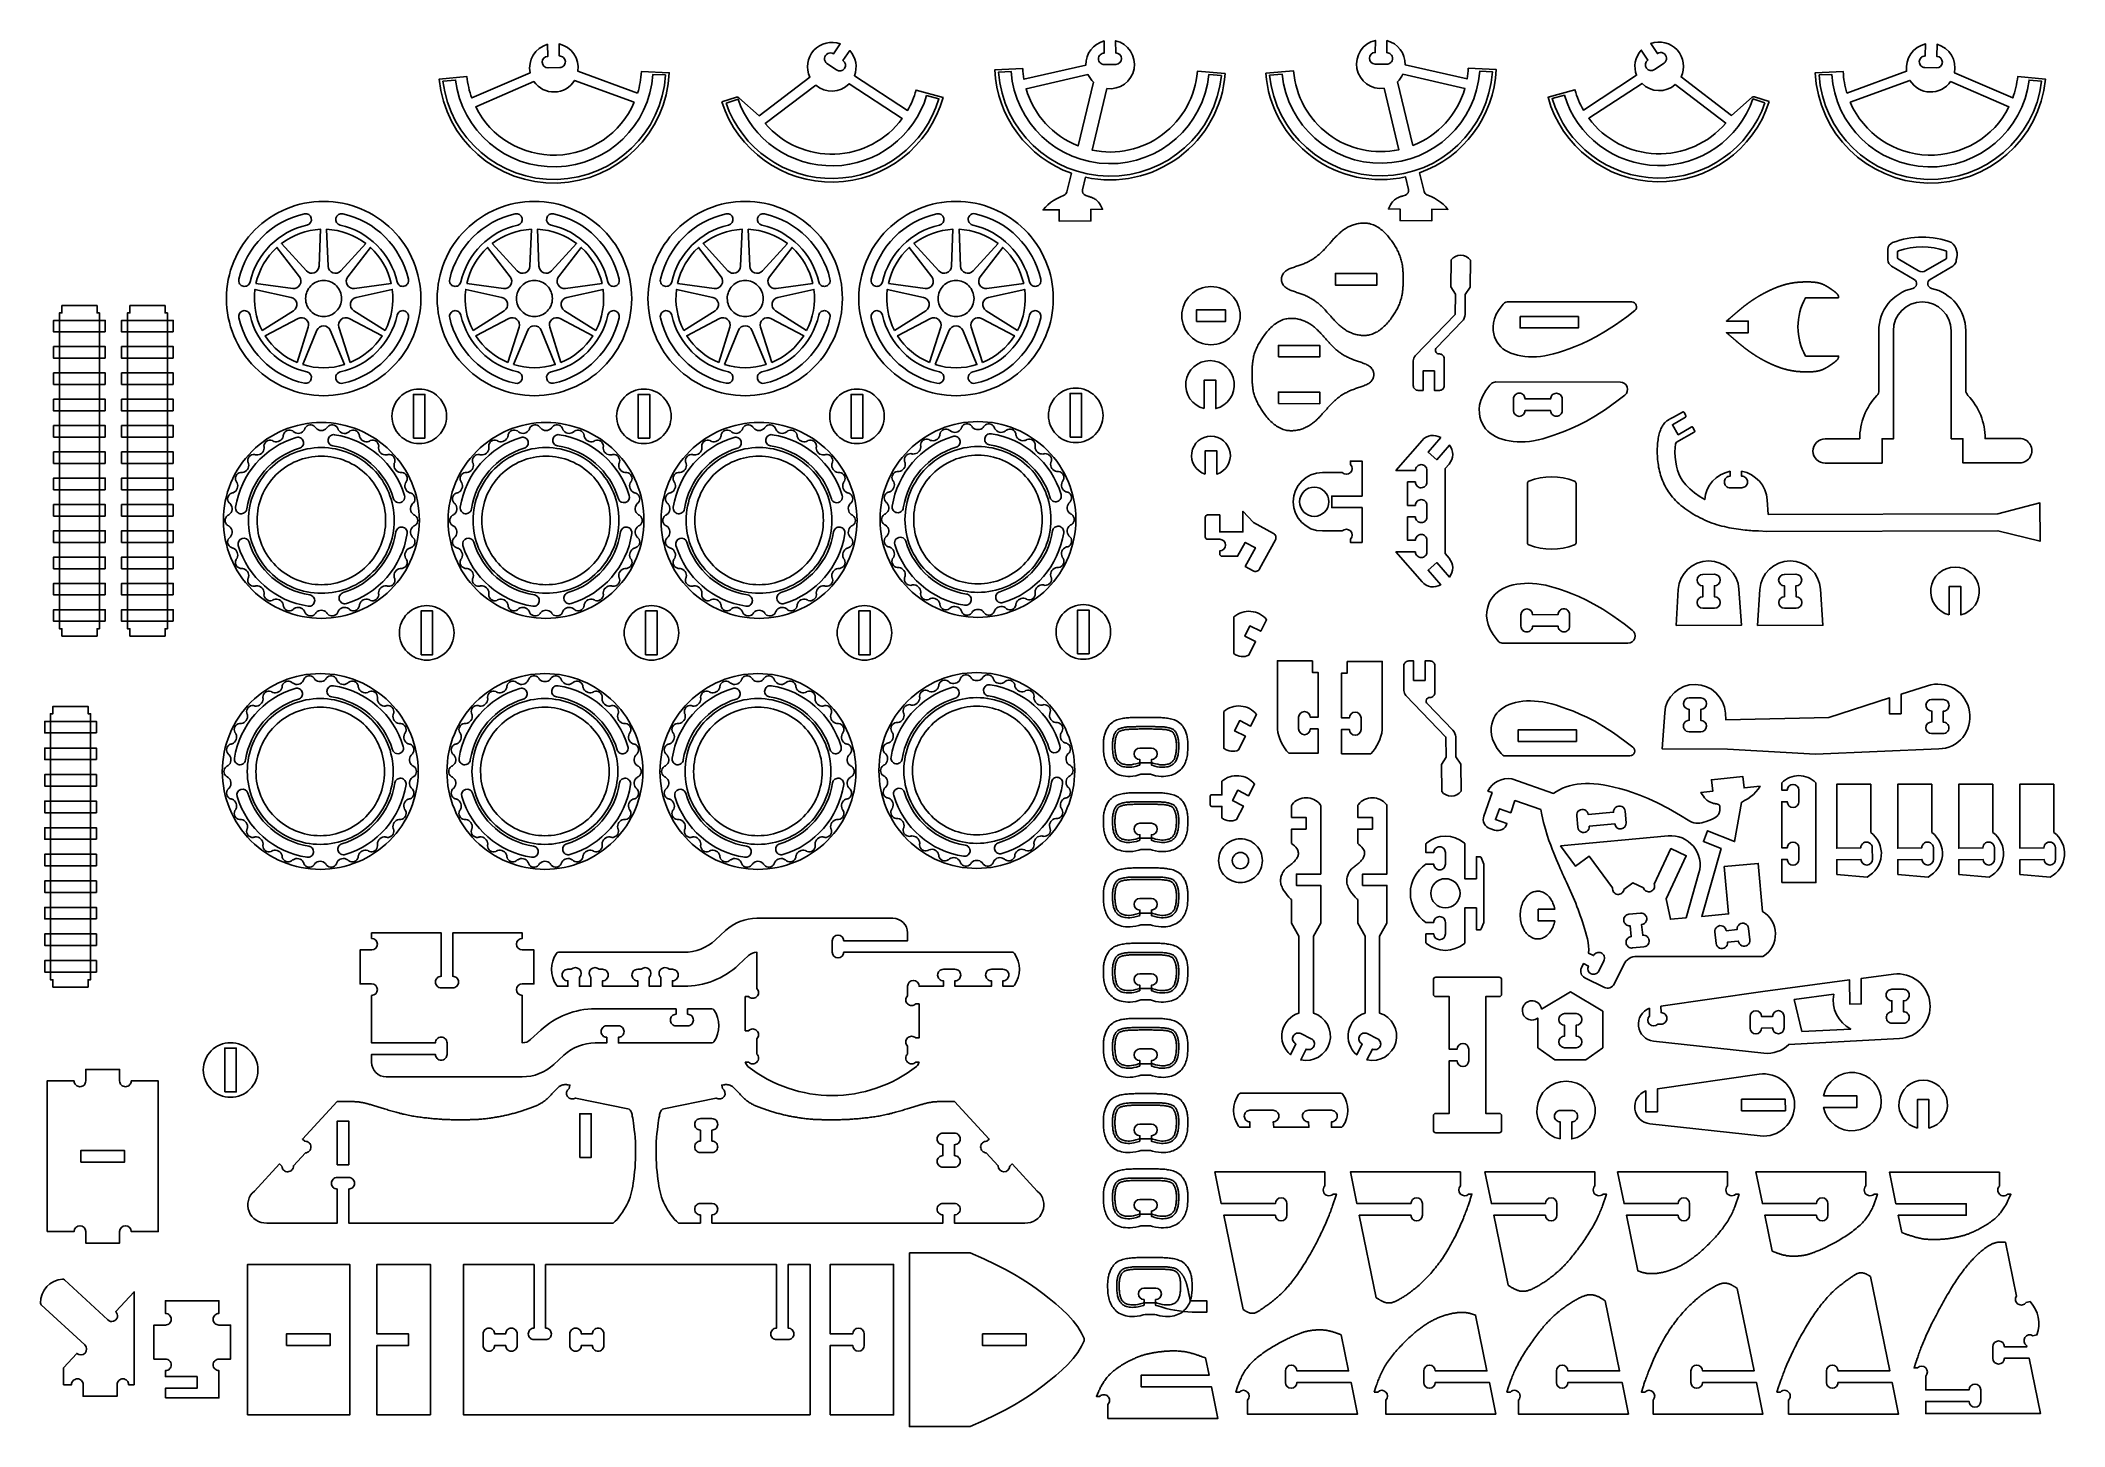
# Model space of a CAD drawing. Extents: x 814 to 835.9, y 6.8 to 21.8.
import ezdxf

# ---------------------------------------------------------------- set-up
doc = ezdxf.new("R2010")
doc.units = 0
for name, color, linetype in [('EXTERNAL_CUT', 1, 'CONTINUOUS'), ('INTERNAL_CUT', 5, 'CONTINUOUS'), ('KERF_POCKET_CUT_3MM', 6, 'CONTINUOUS'), ('POCKET_CUT_1_1MM', 3, 'CONTINUOUS')]:
    doc.layers.add(name, color=color, linetype=linetype)

msp = doc.modelspace()

# ---------------------------------------------------------------- linework, layer by layer
at = {"layer": 'EXTERNAL_CUT', "flags": 128}
for points in [[(820.459, 21.212), (819.814, 21.448, 0.396409), (819.61, 21.744), (819.613, 21.614, -0.414214), (819.678, 21.553, -0.414214), (819.617, 21.489), (819.492, 21.485, -1), (819.489, 21.61), (819.485, 21.74, 0.396409), (819.298, 21.433), (818.667, 21.16, -0.063208), (818.614, 21.392), (818.313, 21.362, 0.930566), (820.801, 21.433), (820.5, 21.446, -0.063208), (820.459, 21.212)], [(821.369, 21.118, 0.744898), (823.76, 21.164), (823.469, 21.245, -0.063208), (823.377, 21.025), (822.802, 21.401, 0.284687), (822.753, 21.673), (822.679, 21.566, -1), (822.609, 21.463), (822.506, 21.533, -1), (822.576, 21.636), (822.65, 21.744, 0.676762), (822.321, 21.384), (821.774, 20.968), (821.553, 21.163, 0.263922), (821.527, 21.168), (821.369, 21.118)], [(826.811, 21.425), (826.509, 21.448, -0.45294), (825.371, 20.596), (825.531, 21.262, 0.955312), (825.626, 21.778), (825.627, 21.647, -1), (825.629, 21.523), (825.504, 21.521, -0.414214), (825.441, 21.583, -0.414214), (825.503, 21.646), (825.501, 21.776, 0.349016), (825.304, 21.515), (824.634, 21.362, -0.030871), (824.622, 21.478), (824.32, 21.463, 0.304486), (825.148, 20.346), (825.1, 20.145, -0.237553), (825.07, 20.109), (825.022, 20.089), (824.986, 20.071), (824.953, 20.051), (824.921, 20.03), (824.892, 20.006), (824.866, 19.98), (824.842, 19.95), (825.016, 19.952), (825.017, 19.827), (825.358, 19.83), (825.357, 19.955), (825.485, 19.956), (825.473, 19.979), (825.461, 20.001), (825.45, 20.018), (825.439, 20.033), (825.429, 20.044), (825.419, 20.054), (825.41, 20.061), (825.401, 20.067), (825.392, 20.072), (825.384, 20.077), (825.376, 20.081), (825.368, 20.084), (825.36, 20.087), (825.353, 20.089), (825.346, 20.091), (825.339, 20.093), (825.333, 20.095), (825.327, 20.097), (825.302, 20.105, -0.38801), (825.268, 20.167), (825.3, 20.303, 0.454969), (826.811, 21.425)], [(827.248, 21.428), (827.549, 21.452, 0.45294), (828.688, 20.6), (828.528, 21.265, -0.955312), (828.433, 21.782), (828.431, 21.651, 1), (828.43, 21.526), (828.555, 21.525, 0.414214), (828.618, 21.587, 0.414214), (828.556, 21.65), (828.558, 21.78, -0.349016), (828.755, 21.519), (829.424, 21.365, 0.030871), (829.437, 21.481), (829.739, 21.467, -0.304486), (828.91, 20.35), (828.959, 20.149, 0.237553), (828.989, 20.113), (829.036, 20.093), (829.072, 20.075), (829.106, 20.055), (829.137, 20.034), (829.166, 20.01), (829.193, 19.983), (829.217, 19.954), (829.043, 19.956), (829.042, 19.831), (828.7, 19.834), (828.701, 19.959), (828.574, 19.96), (828.585, 19.983), (828.597, 20.004), (828.608, 20.022), (828.619, 20.037), (828.629, 20.048), (828.639, 20.057), (828.649, 20.065), (828.658, 20.071), (828.666, 20.076), (828.675, 20.081), (828.683, 20.084), (828.691, 20.088), (828.698, 20.09), (828.706, 20.093), (828.713, 20.095), (828.719, 20.097), (828.726, 20.099), (828.732, 20.101), (828.757, 20.109, 0.38801), (828.791, 20.171), (828.759, 20.306, -0.454969), (827.248, 21.428)], [(832.69, 21.121, -0.744898), (830.299, 21.167), (830.59, 21.248, 0.063208), (830.682, 21.029), (831.257, 21.405, -0.284687), (831.306, 21.677), (831.379, 21.569, 1), (831.45, 21.466), (831.553, 21.537, 1), (831.482, 21.64), (831.409, 21.748, -0.676762), (831.738, 21.387), (832.284, 20.971), (832.506, 21.167, -0.263922), (832.531, 21.172), (832.69, 21.121)], [(833.53, 21.212), (834.175, 21.448, -0.396409), (834.38, 21.744), (834.376, 21.614, 0.414214), (834.312, 21.553, 0.414214), (834.373, 21.489), (834.497, 21.485, 1), (834.501, 21.61), (834.505, 21.74, -0.396409), (834.692, 21.433), (835.322, 21.16, 0.063208), (835.376, 21.392), (835.677, 21.362, -0.930566), (833.188, 21.433), (833.49, 21.446, 0.063208), (833.53, 21.212)], [(818.116, 18.991, -0.414214), (817.065, 17.941, -0.414214), (816.015, 18.991, -0.414214), (817.065, 20.042, -0.414214), (818.116, 18.991)], [(820.395, 18.991, -0.414214), (819.344, 17.941, -0.414214), (818.293, 18.991, -0.414214), (819.344, 20.042, -0.414214), (820.395, 18.991)], [(822.673, 18.991, -0.414214), (821.622, 17.941, -0.414214), (820.571, 18.991, -0.414214), (821.622, 20.042, -0.414214), (822.673, 18.991)], [(824.952, 18.991, -0.414214), (823.901, 17.941, -0.414214), (822.85, 18.991, -0.414214), (823.901, 20.042, -0.414214), (824.952, 18.991)], [(835.397, 17.478), (835.024, 17.477, 0.192473), (834.837, 17.944, -0.192473), (834.815, 17.998), (834.814, 18.644, 0.351629), (834.445, 19.101, -0.680657), (834.429, 19.198), (834.674, 19.343, 0.265486), (834.712, 19.411, 0.312548), (834.661, 19.597, 0.181495), (834.024, 19.596, 0.312548), (833.973, 19.522), (833.973, 19.409, 0.265486), (834.012, 19.342), (834.257, 19.198, -0.680657), (834.241, 19.101, 0.351629), (833.874, 18.642), (833.875, 17.997, -0.192473), (833.854, 17.942, 0.192473), (833.668, 17.475), (833.294, 17.474, 0.414214), (833.163, 17.342, 0.414214), (833.295, 17.211), (833.91, 17.212), (833.909, 17.475), (834.034, 17.475), (834.032, 18.642, -1), (834.656, 18.643), (834.658, 17.476), (834.783, 17.476), (834.783, 17.214), (835.398, 17.215, 1), (835.397, 17.478)], [(834.607, 19.495, 0.322017), (834.598, 19.507, 0.163777), (834.087, 19.507, 0.322017), (834.078, 19.494), (834.078, 19.432, 0.265486), (834.084, 19.421), (834.303, 19.292, 0.272884), (834.383, 19.293), (834.601, 19.422, 0.265486), (834.607, 19.433), (834.607, 19.495)], [(828.895, 17.998), (828.948, 17.998), (828.948, 18.208), (829.072, 18.208), (829.072, 17.998), (829.125, 17.998, 0.414214), (829.178, 18.05), (829.178, 18.339, 0.414214), (829.125, 18.392), (829.122, 18.392, -0.661891), (829.094, 18.459), (829.373, 18.747, 0.19179), (829.402, 18.819), (829.405, 19.036), (829.458, 19.114), (829.461, 19.406, 0.5), (829.251, 19.408), (829.248, 19.116), (829.3, 19.037), (829.297, 18.82), (828.865, 18.372, 0.194384), (828.843, 18.318), (828.843, 18.05, 0.414214), (828.895, 17.998)], [(826.972, 18.806, -0.414214), (826.656, 18.491, -0.414214), (826.341, 18.806, -0.414214), (826.656, 19.121, -0.414214), (826.972, 18.806)], [(833.439, 19), (833.439, 19.004), (833.439, 19.005), (833.439, 19.005), (833.439, 19.006), (833.439, 19.007), (833.439, 19.008), (833.439, 19.008), (833.438, 19.009), (833.438, 19.01), (833.438, 19.011), (833.438, 19.012), (833.438, 19.013), (833.438, 19.014), (833.438, 19.015), (833.438, 19.016), (833.437, 19.017), (833.437, 19.018), (833.437, 19.019), (833.437, 19.02), (833.436, 19.021), (833.436, 19.022), (833.436, 19.023), (833.436, 19.024), (833.435, 19.025), (833.435, 19.026), (833.434, 19.027), (833.434, 19.027), (833.433, 19.028), (833.433, 19.029), (833.432, 19.03), (833.432, 19.031), (833.431, 19.032), (833.431, 19.033), (833.43, 19.034), (833.43, 19.035), (833.429, 19.036), (833.428, 19.036), (833.428, 19.037), (833.427, 19.038), (833.426, 19.039), (833.425, 19.04), (833.425, 19.041), (833.424, 19.042), (833.423, 19.043), (833.422, 19.043), (833.421, 19.044), (833.421, 19.045), (833.42, 19.046), (833.419, 19.047), (833.418, 19.048), (833.417, 19.048), (833.416, 19.049), (833.415, 19.05), (833.414, 19.051), (833.413, 19.052), (833.413, 19.053), (833.412, 19.053), (833.411, 19.054), (833.41, 19.055), (833.409, 19.056), (833.408, 19.056), (833.407, 19.057), (833.406, 19.058), (833.405, 19.059), (833.404, 19.059), (833.403, 19.06), (833.402, 19.061), (833.402, 19.062), (833.401, 19.062), (833.4, 19.063), (833.399, 19.064), (833.398, 19.064), (833.397, 19.065), (833.396, 19.066), (833.395, 19.067), (833.395, 19.067), (833.394, 19.068), (833.393, 19.069), (833.392, 19.069), (833.391, 19.07), (833.39, 19.071), (833.389, 19.071), (833.389, 19.072), (833.388, 19.072), (833.387, 19.073), (833.386, 19.074), (833.385, 19.074), (833.384, 19.075), (833.383, 19.076), (833.383, 19.076), (833.382, 19.077), (833.381, 19.077), (833.38, 19.078), (833.379, 19.079), (833.378, 19.079), (833.378, 19.08), (833.377, 19.08), (833.376, 19.081), (833.375, 19.082), (833.374, 19.082), (833.374, 19.083), (833.373, 19.083), (833.372, 19.084), (833.371, 19.084), (833.37, 19.085), (833.37, 19.086), (833.369, 19.086), (833.368, 19.087), (833.367, 19.087), (833.366, 19.088), (833.366, 19.088), (833.365, 19.089), (833.364, 19.089), (833.363, 19.09), (833.362, 19.09), (833.362, 19.091), (833.361, 19.092), (833.36, 19.092), (833.359, 19.093), (833.358, 19.093), (833.358, 19.094), (833.357, 19.094), (833.356, 19.095), (833.355, 19.095), (833.355, 19.096), (833.354, 19.096), (833.353, 19.097), (833.352, 19.097), (833.352, 19.098), (833.351, 19.098), (833.35, 19.099), (833.349, 19.099), (833.349, 19.1), (833.348, 19.1), (833.347, 19.101), (833.346, 19.101), (833.346, 19.102), (833.345, 19.102), (833.344, 19.103), (833.343, 19.103), (833.343, 19.104), (833.342, 19.104), (833.341, 19.105), (833.34, 19.105), (833.34, 19.106), (833.339, 19.106), (833.338, 19.107), (833.337, 19.107), (833.337, 19.108), (833.336, 19.108), (833.335, 19.109), (833.334, 19.109), (833.334, 19.11), (833.333, 19.11), (833.332, 19.111), (833.331, 19.111), (833.331, 19.112), (833.33, 19.112), (833.329, 19.113), (833.329, 19.113), (833.328, 19.114), (833.327, 19.114), (833.326, 19.115), (833.326, 19.115), (833.325, 19.116), (833.324, 19.116), (833.323, 19.116), (833.323, 19.117), (833.322, 19.117), (833.321, 19.118), (833.321, 19.118), (833.32, 19.119), (833.319, 19.119), (833.318, 19.12), (833.318, 19.12), (833.317, 19.121), (833.316, 19.121), (833.315, 19.121), (833.315, 19.122), (833.314, 19.122), (833.313, 19.123), (833.313, 19.123), (833.312, 19.124), (833.311, 19.124), (833.31, 19.124), (833.31, 19.125), (833.309, 19.125), (833.308, 19.126), (833.307, 19.126), (833.307, 19.127), (833.306, 19.127), (833.305, 19.127), (833.304, 19.128), (833.304, 19.128), (833.303, 19.129), (833.302, 19.129), (833.302, 19.13), (833.301, 19.13), (833.3, 19.13), (833.299, 19.131), (833.299, 19.131), (833.298, 19.132), (833.297, 19.132), (833.296, 19.132), (833.296, 19.133), (833.295, 19.133), (833.294, 19.134), (833.293, 19.134), (833.293, 19.134), (833.292, 19.135), (833.291, 19.135), (833.29, 19.136), (833.29, 19.136), (833.289, 19.136), (833.288, 19.137), (833.287, 19.137), (833.287, 19.137), (833.286, 19.138), (833.285, 19.138), (833.284, 19.139), (833.284, 19.139), (833.283, 19.139), (833.282, 19.14), (833.281, 19.14), (833.281, 19.14), (833.28, 19.141), (833.279, 19.141), (833.278, 19.141), (833.278, 19.142), (833.277, 19.142), (833.276, 19.143), (833.275, 19.143), (833.275, 19.143), (833.274, 19.144), (833.273, 19.144), (833.272, 19.144), (833.271, 19.145), (833.271, 19.145), (833.27, 19.145), (833.269, 19.146), (833.268, 19.146), (833.268, 19.146), (833.267, 19.147), (833.266, 19.147), (833.265, 19.147), (833.264, 19.148), (833.264, 19.148), (833.263, 19.148), (833.262, 19.148), (833.261, 19.149), (833.26, 19.149), (833.26, 19.149), (833.259, 19.15), (833.258, 19.15), (833.257, 19.15), (833.256, 19.151), (833.255, 19.151), (833.255, 19.151), (833.254, 19.151), (833.253, 19.152), (833.252, 19.152), (833.251, 19.152), (833.25, 19.153), (833.25, 19.153), (833.249, 19.153), (833.248, 19.153), (833.247, 19.154), (833.246, 19.154), (833.245, 19.154), (833.245, 19.155), (833.244, 19.155), (833.243, 19.155), (833.242, 19.155), (833.241, 19.156), (833.24, 19.156), (833.239, 19.156), (833.239, 19.156), (833.238, 19.157), (833.237, 19.157), (833.236, 19.157), (833.235, 19.157), (833.234, 19.158), (833.233, 19.158), (833.232, 19.158), (833.231, 19.158), (833.231, 19.158), (833.23, 19.159), (833.229, 19.159), (833.228, 19.159), (833.227, 19.159), (833.226, 19.16), (833.225, 19.16), (833.224, 19.16), (833.223, 19.16), (833.222, 19.16), (833.221, 19.161), (833.221, 19.161), (833.22, 19.161), (833.219, 19.161), (833.218, 19.161), (833.217, 19.162), (833.216, 19.162), (833.215, 19.162), (833.214, 19.162), (833.213, 19.162), (833.212, 19.163), (833.211, 19.163), (833.21, 19.163), (833.209, 19.163), (833.208, 19.163), (833.207, 19.163), (833.206, 19.164), (833.205, 19.164), (833.204, 19.164), (833.203, 19.164), (833.202, 19.164), (833.201, 19.164), (833.2, 19.165), (833.199, 19.165), (833.198, 19.165), (833.197, 19.165), (833.196, 19.165), (833.195, 19.165), (833.194, 19.166), (833.193, 19.166), (833.192, 19.166), (833.191, 19.166), (833.19, 19.166), (833.189, 19.166), (833.188, 19.166), (833.187, 19.167), (833.186, 19.167), (833.185, 19.167), (833.184, 19.167), (833.183, 19.167), (833.182, 19.167), (833.181, 19.167), (833.18, 19.167), (833.179, 19.168), (833.178, 19.168), (833.177, 19.168), (833.176, 19.168), (833.175, 19.168), (833.174, 19.168), (833.173, 19.168), (833.172, 19.168), (833.171, 19.168), (833.17, 19.168), (833.169, 19.169), (833.168, 19.169), (833.167, 19.169), (833.166, 19.169), (833.165, 19.169), (833.164, 19.169), (833.162, 19.169), (833.161, 19.169), (833.16, 19.169), (833.159, 19.169), (833.158, 19.169), (833.157, 19.17), (833.156, 19.17), (833.155, 19.17), (833.154, 19.17), (833.153, 19.17), (833.152, 19.17), (833.151, 19.17), (833.15, 19.17), (833.149, 19.17), (833.147, 19.17), (833.146, 19.17), (833.145, 19.17), (833.144, 19.17), (833.143, 19.17), (833.142, 19.17), (833.141, 19.171), (833.14, 19.171), (833.139, 19.171), (833.138, 19.171), (833.136, 19.171), (833.135, 19.171), (833.134, 19.171), (833.133, 19.171), (833.132, 19.171), (833.131, 19.171), (833.13, 19.171), (833.129, 19.171), (833.128, 19.171), (833.126, 19.171), (833.125, 19.171), (833.124, 19.171), (833.123, 19.171), (833.122, 19.171), (833.121, 19.171), (833.12, 19.171), (833.119, 19.171), (833.118, 19.171), (833.116, 19.171), (833.115, 19.171), (833.114, 19.171), (833.113, 19.171), (833.112, 19.171), (833.111, 19.171), (833.11, 19.171), (833.108, 19.171), (833.107, 19.171), (833.106, 19.171), (833.105, 19.171), (833.104, 19.171), (833.103, 19.171), (833.102, 19.171), (833.101, 19.171), (833.099, 19.171), (833.098, 19.171), (833.097, 19.171), (833.096, 19.171), (833.095, 19.171), (833.094, 19.171), (833.092, 19.171), (833.091, 19.171), (833.09, 19.171), (833.089, 19.171), (833.088, 19.171), (833.087, 19.171), (833.086, 19.171), (833.084, 19.171), (833.083, 19.171), (833.082, 19.171), (833.081, 19.171), (833.08, 19.171), (833.079, 19.171), (833.077, 19.171), (833.076, 19.171), (833.075, 19.171), (833.074, 19.171), (833.073, 19.171), (833.072, 19.171), (833.071, 19.171), (833.069, 19.171), (833.068, 19.171), (833.067, 19.171), (833.066, 19.171), (833.065, 19.171), (833.064, 19.171), (833.062, 19.171), (833.061, 19.171), (833.06, 19.171), (833.059, 19.171), (833.058, 19.171), (833.057, 19.171), (833.055, 19.171), (833.054, 19.171), (833.053, 19.17), (833.052, 19.17), (833.051, 19.17), (833.049, 19.17), (833.048, 19.17), (833.047, 19.17), (833.046, 19.17), (833.045, 19.17), (833.044, 19.17), (833.042, 19.17), (833.041, 19.17), (833.04, 19.17), (833.039, 19.17), (833.038, 19.17), (833.037, 19.17), (833.035, 19.17), (833.034, 19.17), (833.033, 19.169), (833.032, 19.169), (833.031, 19.169), (833.029, 19.169), (833.028, 19.169), (833.027, 19.169), (833.026, 19.169), (833.025, 19.169), (833.023, 19.169), (833.022, 19.169), (833.021, 19.169), (833.02, 19.169), (833.019, 19.169), (833.018, 19.168), (833.016, 19.168), (833.015, 19.168), (833.014, 19.168), (833.013, 19.168), (833.012, 19.168), (833.01, 19.168), (833.009, 19.168), (833.008, 19.168), (833.007, 19.168), (833.006, 19.167), (833.004, 19.167), (833.003, 19.167), (833.002, 19.167), (833.001, 19.167), (833, 19.167), (832.998, 19.167), (832.997, 19.167), (832.996, 19.167), (832.995, 19.166), (832.994, 19.166), (832.992, 19.166), (832.991, 19.166), (832.99, 19.166), (832.989, 19.166), (832.988, 19.166), (832.986, 19.166), (832.985, 19.165), (832.984, 19.165), (832.983, 19.165), (832.982, 19.165), (832.98, 19.165), (832.979, 19.165), (832.978, 19.165), (832.977, 19.164), (832.976, 19.164), (832.974, 19.164), (832.973, 19.164), (832.972, 19.164), (832.971, 19.164), (832.969, 19.164), (832.968, 19.163), (832.967, 19.163), (832.966, 19.163), (832.965, 19.163), (832.963, 19.163), (832.962, 19.163), (832.961, 19.162), (832.96, 19.162), (832.959, 19.162), (832.957, 19.162), (832.956, 19.162), (832.955, 19.162), (832.954, 19.161), (832.952, 19.161), (832.951, 19.161), (832.95, 19.161), (832.949, 19.161), (832.947, 19.16), (832.946, 19.16), (832.945, 19.16), (832.944, 19.16), (832.943, 19.16), (832.941, 19.16), (832.94, 19.159), (832.939, 19.159), (832.938, 19.159), (832.936, 19.159), (832.935, 19.158), (832.934, 19.158), (832.933, 19.158), (832.931, 19.158), (832.93, 19.158), (832.929, 19.157), (832.928, 19.157), (832.927, 19.157), (832.925, 19.157), (832.924, 19.156), (832.923, 19.156), (832.922, 19.156), (832.92, 19.156), (832.919, 19.156), (832.918, 19.155), (832.917, 19.155), (832.915, 19.155), (832.914, 19.155), (832.913, 19.154), (832.912, 19.154), (832.91, 19.154), (832.909, 19.154), (832.908, 19.153), (832.907, 19.153), (832.905, 19.153), (832.904, 19.153), (832.903, 19.152), (832.902, 19.152), (832.9, 19.152), (832.899, 19.151), (832.898, 19.151), (832.897, 19.151), (832.895, 19.151), (832.894, 19.15), (832.893, 19.15), (832.892, 19.15), (832.89, 19.149), (832.889, 19.149), (832.888, 19.149), (832.887, 19.149), (832.885, 19.148), (832.884, 19.148), (832.883, 19.148), (832.881, 19.147), (832.88, 19.147), (832.879, 19.147), (832.878, 19.146), (832.876, 19.146), (832.875, 19.146), (832.874, 19.145), (832.873, 19.145), (832.871, 19.145), (832.87, 19.144), (832.869, 19.144), (832.868, 19.144), (832.866, 19.143), (832.865, 19.143), (832.864, 19.143), (832.862, 19.142), (832.861, 19.142), (832.86, 19.142), (832.859, 19.141), (832.857, 19.141), (832.856, 19.141), (832.855, 19.14), (832.854, 19.14), (832.852, 19.14), (832.851, 19.139), (832.85, 19.139), (832.848, 19.138), (832.847, 19.138), (832.846, 19.138), (832.845, 19.137), (832.843, 19.137), (832.842, 19.136), (832.841, 19.136), (832.839, 19.136), (832.838, 19.135), (832.837, 19.135), (832.836, 19.135), (832.834, 19.134), (832.833, 19.134), (832.832, 19.133), (832.83, 19.133), (832.829, 19.132), (832.828, 19.132), (832.826, 19.132), (832.825, 19.131), (832.824, 19.131), (832.823, 19.13), (832.821, 19.13), (832.82, 19.13), (832.819, 19.129), (832.817, 19.129), (832.816, 19.128), (832.815, 19.128), (832.814, 19.127), (832.812, 19.127), (832.811, 19.126), (832.81, 19.126), (832.808, 19.126), (832.807, 19.125), (832.806, 19.125), (832.804, 19.124), (832.803, 19.124), (832.802, 19.123), (832.8, 19.123), (832.799, 19.122), (832.798, 19.122), (832.797, 19.121), (832.795, 19.121), (832.794, 19.12), (832.793, 19.12), (832.791, 19.12), (832.79, 19.119), (832.789, 19.119), (832.787, 19.118), (832.786, 19.118), (832.785, 19.117), (832.783, 19.117), (832.782, 19.116), (832.781, 19.116), (832.78, 19.115), (832.778, 19.115), (832.777, 19.114), (832.776, 19.114), (832.774, 19.113), (832.773, 19.113), (832.772, 19.112), (832.77, 19.112), (832.769, 19.111), (832.768, 19.111), (832.766, 19.11), (832.765, 19.109), (832.764, 19.109), (832.762, 19.108), (832.761, 19.108), (832.76, 19.107), (832.758, 19.107), (832.757, 19.106), (832.756, 19.106), (832.755, 19.105), (832.753, 19.105), (832.752, 19.104), (832.751, 19.104), (832.749, 19.103), (832.748, 19.102), (832.747, 19.102), (832.745, 19.101), (832.744, 19.101), (832.743, 19.1), (832.741, 19.1), (832.74, 19.099), (832.739, 19.099), (832.737, 19.098), (832.736, 19.097), (832.735, 19.097), (832.733, 19.096), (832.732, 19.096), (832.731, 19.095), (832.729, 19.095), (832.728, 19.094), (832.727, 19.093), (832.725, 19.093), (832.724, 19.092), (832.723, 19.092), (832.721, 19.091), (832.72, 19.09), (832.719, 19.09), (832.717, 19.089), (832.716, 19.089), (832.715, 19.088), (832.713, 19.087), (832.712, 19.087), (832.711, 19.086), (832.709, 19.086), (832.708, 19.085), (832.707, 19.084), (832.705, 19.084), (832.704, 19.083), (832.703, 19.083), (832.701, 19.082), (832.7, 19.081), (832.699, 19.081), (832.697, 19.08), (832.696, 19.079), (832.695, 19.079), (832.693, 19.078), (832.692, 19.078), (832.691, 19.077), (832.689, 19.076), (832.688, 19.076), (832.687, 19.075), (832.685, 19.074), (832.684, 19.074), (832.683, 19.073), (832.681, 19.072), (832.68, 19.072), (832.679, 19.071), (832.677, 19.07), (832.676, 19.07), (832.675, 19.069), (832.673, 19.069), (832.672, 19.068), (832.671, 19.067), (832.669, 19.067), (832.668, 19.066), (832.667, 19.065), (832.665, 19.065), (832.664, 19.064), (832.663, 19.063), (832.661, 19.062), (832.66, 19.062), (832.659, 19.061), (832.657, 19.06), (832.656, 19.06), (832.655, 19.059), (832.653, 19.058), (832.652, 19.058), (832.651, 19.057), (832.649, 19.056), (832.648, 19.056), (832.647, 19.055), (832.645, 19.054), (832.644, 19.054), (832.643, 19.053), (832.641, 19.052), (832.64, 19.051), (832.639, 19.051), (832.637, 19.05), (832.636, 19.049), (832.635, 19.049), (832.633, 19.048), (832.632, 19.047), (832.63, 19.046), (832.629, 19.046), (832.628, 19.045), (832.626, 19.044), (832.625, 19.044), (832.624, 19.043), (832.622, 19.042), (832.621, 19.041), (832.62, 19.041), (832.618, 19.04), (832.617, 19.039), (832.616, 19.039), (832.614, 19.038), (832.613, 19.037), (832.612, 19.036), (832.61, 19.036), (832.609, 19.035), (832.608, 19.034), (832.606, 19.033), (832.605, 19.033), (832.604, 19.032), (832.602, 19.031), (832.601, 19.03), (832.6, 19.03), (832.598, 19.029), (832.597, 19.028), (832.596, 19.027), (832.594, 19.026), (832.593, 19.026), (832.592, 19.025), (832.59, 19.024), (832.589, 19.023), (832.588, 19.023), (832.586, 19.022), (832.585, 19.021), (832.584, 19.02), (832.582, 19.019), (832.581, 19.019), (832.58, 19.018), (832.578, 19.017), (832.577, 19.016), (832.575, 19.016), (832.574, 19.015), (832.573, 19.014), (832.571, 19.013), (832.57, 19.012), (832.569, 19.012), (832.567, 19.011), (832.566, 19.01), (832.565, 19.009), (832.563, 19.008), (832.562, 19.008), (832.561, 19.007), (832.559, 19.006), (832.558, 19.005), (832.557, 19.004), (832.555, 19.003), (832.554, 19.003), (832.553, 19.002), (832.551, 19.001), (832.55, 19), (832.549, 18.999), (832.547, 18.998), (832.546, 18.998), (832.545, 18.997), (832.543, 18.996), (832.542, 18.995), (832.541, 18.994), (832.539, 18.993), (832.538, 18.993), (832.537, 18.992), (832.535, 18.991), (832.534, 18.99), (832.533, 18.989), (832.531, 18.988), (832.53, 18.987), (832.529, 18.986), (832.527, 18.986), (832.526, 18.985), (832.524, 18.984), (832.523, 18.983), (832.522, 18.982), (832.52, 18.981), (832.519, 18.98), (832.518, 18.979), (832.516, 18.979), (832.515, 18.978), (832.514, 18.977), (832.512, 18.976), (832.511, 18.975), (832.51, 18.974), (832.508, 18.973), (832.507, 18.972), (832.506, 18.971), (832.504, 18.971), (832.503, 18.97), (832.502, 18.969), (832.5, 18.968), (832.499, 18.967), (832.498, 18.966), (832.496, 18.965), (832.495, 18.964), (832.494, 18.963), (832.492, 18.962), (832.491, 18.961), (832.49, 18.96), (832.488, 18.96), (832.487, 18.959), (832.486, 18.958), (832.484, 18.957), (832.483, 18.956), (832.482, 18.955), (832.48, 18.954), (832.479, 18.953), (832.478, 18.952), (832.476, 18.951), (832.475, 18.95), (832.474, 18.949), (832.472, 18.948), (832.471, 18.947), (832.47, 18.946), (832.468, 18.945), (832.467, 18.944), (832.466, 18.943), (832.464, 18.942), (832.463, 18.941), (832.462, 18.94), (832.46, 18.939), (832.459, 18.938), (832.458, 18.937), (832.456, 18.936), (832.455, 18.935), (832.454, 18.934), (832.452, 18.933), (832.451, 18.933), (832.45, 18.932), (832.448, 18.931), (832.447, 18.93), (832.446, 18.928), (832.444, 18.927), (832.443, 18.926), (832.442, 18.925), (832.44, 18.924), (832.439, 18.923), (832.438, 18.922), (832.436, 18.921), (832.435, 18.92), (832.434, 18.919), (832.432, 18.918), (832.431, 18.917), (832.43, 18.916), (832.428, 18.915), (832.427, 18.914), (832.426, 18.913), (832.424, 18.912), (832.423, 18.911), (832.421, 18.91), (832.42, 18.909), (832.419, 18.908), (832.417, 18.907), (832.416, 18.906), (832.415, 18.905), (832.413, 18.904), (832.412, 18.903), (832.411, 18.901), (832.409, 18.9), (832.408, 18.899), (832.407, 18.898), (832.405, 18.897), (832.404, 18.896), (832.403, 18.895), (832.401, 18.894), (832.4, 18.893), (832.399, 18.892), (832.397, 18.891), (832.396, 18.89), (832.395, 18.888), (832.393, 18.887), (832.392, 18.886), (832.391, 18.885), (832.389, 18.884), (832.388, 18.883), (832.386, 18.882), (832.385, 18.881), (832.384, 18.88), (832.382, 18.878), (832.381, 18.877), (832.38, 18.876), (832.378, 18.875), (832.377, 18.874), (832.375, 18.873), (832.374, 18.872), (832.373, 18.871), (832.371, 18.869), (832.37, 18.868), (832.369, 18.867), (832.367, 18.866), (832.366, 18.865), (832.364, 18.864), (832.363, 18.862), (832.362, 18.861), (832.36, 18.86), (832.359, 18.859), (832.357, 18.858), (832.356, 18.857), (832.355, 18.855), (832.353, 18.854), (832.352, 18.853), (832.35, 18.852), (832.349, 18.851), (832.348, 18.849), (832.346, 18.848), (832.345, 18.847), (832.343, 18.846), (832.342, 18.845), (832.341, 18.843), (832.339, 18.842), (832.338, 18.841), (832.336, 18.84), (832.335, 18.839), (832.333, 18.837), (832.332, 18.836), (832.331, 18.835), (832.329, 18.834), (832.328, 18.833), (832.326, 18.831), (832.325, 18.83), (832.323, 18.829), (832.322, 18.828), (832.32, 18.826), (832.319, 18.825), (832.318, 18.824), (832.316, 18.823), (832.315, 18.821), (832.313, 18.82), (832.312, 18.819), (832.31, 18.818), (832.309, 18.816), (832.307, 18.815), (832.306, 18.814), (832.304, 18.812), (832.303, 18.811), (832.301, 18.81), (832.3, 18.809), (832.298, 18.807), (832.297, 18.806), (832.295, 18.805), (832.294, 18.803), (832.292, 18.802), (832.291, 18.801), (832.289, 18.8), (832.288, 18.798), (832.286, 18.797), (832.285, 18.796), (832.283, 18.794), (832.282, 18.793), (832.28, 18.792), (832.278, 18.79), (832.277, 18.789), (832.275, 18.788), (832.274, 18.786), (832.272, 18.785), (832.271, 18.784), (832.269, 18.782), (832.268, 18.781), (832.266, 18.78), (832.265, 18.778), (832.263, 18.777), (832.262, 18.776), (832.26, 18.775), (832.259, 18.773), (832.257, 18.772), (832.256, 18.771), (832.255, 18.77), (832.253, 18.769), (832.252, 18.767), (832.25, 18.766), (832.249, 18.765), (832.248, 18.764), (832.247, 18.763), (832.245, 18.762), (832.244, 18.761), (832.243, 18.76), (832.242, 18.759), (832.241, 18.758), (832.24, 18.757), (832.239, 18.756), (832.238, 18.756), (832.237, 18.755), (832.236, 18.754), (832.235, 18.753), (832.235, 18.753), (832.234, 18.752), (832.233, 18.752), (832.233, 18.751), (832.232, 18.75), (832.231, 18.75), (832.228, 18.747), (832.464, 18.747), (832.464, 18.622), (832.228, 18.622), (832.231, 18.619), (832.232, 18.619), (832.233, 18.618), (832.233, 18.618), (832.234, 18.617), (832.235, 18.617), (832.235, 18.616), (832.236, 18.615), (832.237, 18.615), (832.238, 18.614), (832.239, 18.613), (832.24, 18.612), (832.241, 18.611), (832.242, 18.61), (832.243, 18.609), (832.244, 18.608), (832.245, 18.607), (832.247, 18.606), (832.248, 18.605), (832.249, 18.604), (832.25, 18.603), (832.252, 18.602), (832.253, 18.601), (832.255, 18.6), (832.256, 18.598), (832.257, 18.597), (832.259, 18.596), (832.26, 18.595), (832.262, 18.593), (832.263, 18.592), (832.265, 18.591), (832.266, 18.59), (832.268, 18.588), (832.269, 18.587), (832.271, 18.586), (832.272, 18.584), (832.274, 18.583), (832.275, 18.582), (832.277, 18.58), (832.278, 18.579), (832.28, 18.578), (832.282, 18.576), (832.283, 18.575), (832.285, 18.574), (832.286, 18.572), (832.288, 18.571), (832.289, 18.57), (832.291, 18.569), (832.292, 18.567), (832.294, 18.566), (832.295, 18.565), (832.297, 18.563), (832.298, 18.562), (832.3, 18.561), (832.301, 18.559), (832.303, 18.558), (832.304, 18.557), (832.306, 18.556), (832.307, 18.554), (832.309, 18.553), (832.31, 18.552), (832.312, 18.551), (832.313, 18.549), (832.315, 18.548), (832.316, 18.547), (832.318, 18.546), (832.319, 18.544), (832.32, 18.543), (832.322, 18.542), (832.323, 18.541), (832.325, 18.539), (832.326, 18.538), (832.328, 18.537), (832.329, 18.536), (832.331, 18.534), (832.332, 18.533), (832.333, 18.532), (832.335, 18.531), (832.336, 18.53), (832.338, 18.528), (832.339, 18.527), (832.341, 18.526), (832.342, 18.525), (832.343, 18.523), (832.345, 18.522), (832.346, 18.521), (832.348, 18.52), (832.349, 18.519), (832.35, 18.517), (832.352, 18.516), (832.353, 18.515), (832.355, 18.514), (832.356, 18.513), (832.357, 18.512), (832.359, 18.51), (832.36, 18.509), (832.362, 18.508), (832.363, 18.507), (832.364, 18.506), (832.366, 18.505), (832.367, 18.503), (832.369, 18.502), (832.37, 18.501), (832.371, 18.5), (832.373, 18.499), (832.374, 18.498), (832.375, 18.497), (832.377, 18.495), (832.378, 18.494), (832.38, 18.493), (832.381, 18.492), (832.382, 18.491), (832.384, 18.49), (832.385, 18.489), (832.386, 18.488), (832.388, 18.486), (832.389, 18.485), (832.391, 18.484), (832.392, 18.483), (832.393, 18.482), (832.395, 18.481), (832.396, 18.48), (832.397, 18.479), (832.399, 18.478), (832.4, 18.477), (832.401, 18.475), (832.403, 18.474), (832.404, 18.473), (832.405, 18.472), (832.407, 18.471), (832.408, 18.47), (832.409, 18.469), (832.411, 18.468), (832.412, 18.467), (832.413, 18.466), (832.415, 18.465), (832.416, 18.464), (832.417, 18.463), (832.419, 18.461), (832.42, 18.46), (832.421, 18.459), (832.423, 18.458), (832.424, 18.457), (832.426, 18.456), (832.427, 18.455), (832.428, 18.454), (832.43, 18.453), (832.431, 18.452), (832.432, 18.451), (832.434, 18.45), (832.435, 18.449), (832.436, 18.448), (832.438, 18.447), (832.439, 18.446), (832.44, 18.445), (832.442, 18.444), (832.443, 18.443), (832.444, 18.442), (832.446, 18.441), (832.447, 18.44), (832.448, 18.439), (832.45, 18.438), (832.451, 18.437), (832.452, 18.436), (832.454, 18.435), (832.455, 18.434), (832.456, 18.433), (832.458, 18.432), (832.459, 18.431), (832.46, 18.43), (832.462, 18.429), (832.463, 18.428), (832.464, 18.427), (832.466, 18.426), (832.467, 18.425), (832.468, 18.424), (832.47, 18.423), (832.471, 18.422), (832.472, 18.421), (832.474, 18.42), (832.475, 18.419), (832.476, 18.418), (832.478, 18.417), (832.479, 18.416), (832.48, 18.415), (832.482, 18.415), (832.483, 18.414), (832.484, 18.413), (832.486, 18.412), (832.487, 18.411), (832.488, 18.41), (832.49, 18.409), (832.491, 18.408), (832.492, 18.407), (832.494, 18.406), (832.495, 18.405), (832.496, 18.404), (832.498, 18.403), (832.499, 18.402), (832.5, 18.402), (832.502, 18.401), (832.503, 18.4), (832.504, 18.399), (832.506, 18.398), (832.507, 18.397), (832.508, 18.396), (832.51, 18.395), (832.511, 18.394), (832.512, 18.393), (832.514, 18.393), (832.515, 18.392), (832.516, 18.391), (832.518, 18.39), (832.519, 18.389), (832.52, 18.388), (832.522, 18.387), (832.523, 18.386), (832.524, 18.385), (832.526, 18.385), (832.527, 18.384), (832.529, 18.383), (832.53, 18.382), (832.531, 18.381), (832.533, 18.38), (832.534, 18.379), (832.535, 18.379), (832.537, 18.378), (832.538, 18.377), (832.539, 18.376), (832.541, 18.375), (832.542, 18.374), (832.543, 18.373), (832.545, 18.373), (832.546, 18.372), (832.547, 18.371), (832.549, 18.37), (832.55, 18.369), (832.551, 18.368), (832.553, 18.368), (832.554, 18.367), (832.555, 18.366), (832.557, 18.365), (832.558, 18.364), (832.559, 18.364), (832.561, 18.363), (832.562, 18.362), (832.563, 18.361), (832.565, 18.36), (832.566, 18.359), (832.567, 18.359), (832.569, 18.358), (832.57, 18.357), (832.571, 18.356), (832.573, 18.355), (832.574, 18.355), (832.575, 18.354), (832.577, 18.353), (832.578, 18.352), (832.58, 18.351), (832.581, 18.351), (832.582, 18.35), (832.584, 18.349), (832.585, 18.348), (832.586, 18.348), (832.588, 18.347), (832.589, 18.346), (832.59, 18.345), (832.592, 18.344), (832.593, 18.344), (832.594, 18.343), (832.596, 18.342), (832.597, 18.341), (832.598, 18.341), (832.6, 18.34), (832.601, 18.339), (832.602, 18.338), (832.604, 18.338), (832.605, 18.337), (832.606, 18.336), (832.608, 18.335), (832.609, 18.335), (832.61, 18.334), (832.612, 18.333), (832.613, 18.332), (832.614, 18.332), (832.616, 18.331), (832.617, 18.33), (832.618, 18.329), (832.62, 18.329), (832.621, 18.328), (832.622, 18.327), (832.624, 18.326), (832.625, 18.326), (832.626, 18.325), (832.628, 18.324), (832.629, 18.324), (832.63, 18.323), (832.632, 18.322), (832.633, 18.321), (832.635, 18.321), (832.636, 18.32), (832.637, 18.319), (832.639, 18.319), (832.64, 18.318), (832.641, 18.317), (832.643, 18.316), (832.644, 18.316), (832.645, 18.315), (832.647, 18.314), (832.648, 18.314), (832.649, 18.313), (832.651, 18.312), (832.652, 18.312), (832.653, 18.311), (832.655, 18.31), (832.656, 18.31), (832.657, 18.309), (832.659, 18.308), (832.66, 18.308), (832.661, 18.307), (832.663, 18.306), (832.664, 18.306), (832.665, 18.305), (832.667, 18.304), (832.668, 18.304), (832.669, 18.303), (832.671, 18.302), (832.672, 18.302), (832.673, 18.301), (832.675, 18.3), (832.676, 18.3), (832.677, 18.299), (832.679, 18.298), (832.68, 18.298), (832.681, 18.297), (832.683, 18.296), (832.684, 18.296), (832.685, 18.295), (832.687, 18.294), (832.688, 18.294), (832.689, 18.293), (832.691, 18.292), (832.692, 18.292), (832.693, 18.291), (832.695, 18.291), (832.696, 18.29), (832.697, 18.289), (832.699, 18.289), (832.7, 18.288), (832.701, 18.287), (832.703, 18.287), (832.704, 18.286), (832.705, 18.286), (832.707, 18.285), (832.708, 18.284), (832.709, 18.284), (832.711, 18.283), (832.712, 18.283), (832.713, 18.282), (832.715, 18.281), (832.716, 18.281), (832.717, 18.28), (832.719, 18.28), (832.72, 18.279), (832.721, 18.278), (832.723, 18.278), (832.724, 18.277), (832.725, 18.277), (832.727, 18.276), (832.728, 18.275), (832.729, 18.275), (832.731, 18.274), (832.732, 18.274), (832.733, 18.273), (832.735, 18.273), (832.736, 18.272), (832.737, 18.271), (832.739, 18.271), (832.74, 18.27), (832.741, 18.27), (832.743, 18.269), (832.744, 18.269), (832.745, 18.268), (832.747, 18.267), (832.748, 18.267), (832.749, 18.266), (832.751, 18.266), (832.752, 18.265), (832.753, 18.265), (832.755, 18.264), (832.756, 18.264), (832.757, 18.263), (832.758, 18.263), (832.76, 18.262), (832.761, 18.261), (832.762, 18.261), (832.764, 18.26), (832.765, 18.26), (832.766, 18.259), (832.768, 18.259), (832.769, 18.258), (832.77, 18.258), (832.772, 18.257), (832.773, 18.257), (832.774, 18.256), (832.776, 18.256), (832.777, 18.255), (832.778, 18.255), (832.78, 18.254), (832.781, 18.254), (832.782, 18.253), (832.783, 18.253), (832.785, 18.252), (832.786, 18.252), (832.787, 18.251), (832.789, 18.251), (832.79, 18.25), (832.791, 18.25), (832.793, 18.249), (832.794, 18.249), (832.795, 18.248), (832.797, 18.248), (832.798, 18.247), (832.799, 18.247), (832.8, 18.247), (832.802, 18.246), (832.803, 18.246), (832.804, 18.245), (832.806, 18.245), (832.807, 18.244), (832.808, 18.244), (832.81, 18.243), (832.811, 18.243), (832.812, 18.242), (832.814, 18.242), (832.815, 18.242), (832.816, 18.241), (832.817, 18.241), (832.819, 18.24), (832.82, 18.24), (832.821, 18.239), (832.823, 18.239), (832.824, 18.239), (832.825, 18.238), (832.826, 18.238), (832.828, 18.237), (832.829, 18.237), (832.83, 18.236), (832.832, 18.236), (832.833, 18.236), (832.834, 18.235), (832.836, 18.235), (832.837, 18.234), (832.838, 18.234), (832.839, 18.234), (832.841, 18.233), (832.842, 18.233), (832.843, 18.232), (832.845, 18.232), (832.846, 18.232), (832.847, 18.231), (832.848, 18.231), (832.85, 18.231), (832.851, 18.23), (832.852, 18.23), (832.854, 18.229), (832.855, 18.229), (832.856, 18.229), (832.857, 18.228), (832.859, 18.228), (832.86, 18.228), (832.861, 18.227), (832.862, 18.227), (832.864, 18.227), (832.865, 18.226), (832.866, 18.226), (832.868, 18.226), (832.869, 18.225), (832.87, 18.225), (832.871, 18.225), (832.873, 18.224), (832.874, 18.224), (832.875, 18.224), (832.876, 18.223), (832.878, 18.223), (832.879, 18.223), (832.88, 18.222), (832.881, 18.222), (832.883, 18.222), (832.884, 18.221), (832.885, 18.221), (832.887, 18.221), (832.888, 18.221), (832.889, 18.22), (832.89, 18.22), (832.892, 18.22), (832.893, 18.219), (832.894, 18.219), (832.895, 18.219), (832.897, 18.218), (832.898, 18.218), (832.899, 18.218), (832.9, 18.218), (832.902, 18.217), (832.903, 18.217), (832.904, 18.217), (832.905, 18.217), (832.907, 18.216), (832.908, 18.216), (832.909, 18.216), (832.91, 18.216), (832.912, 18.215), (832.913, 18.215), (832.914, 18.215), (832.915, 18.215), (832.917, 18.214), (832.918, 18.214), (832.919, 18.214), (832.92, 18.214), (832.922, 18.213), (832.923, 18.213), (832.924, 18.213), (832.925, 18.213), (832.927, 18.212), (832.928, 18.212), (832.929, 18.212), (832.93, 18.212), (832.931, 18.212), (832.933, 18.211), (832.934, 18.211), (832.935, 18.211), (832.936, 18.211), (832.938, 18.21), (832.939, 18.21), (832.94, 18.21), (832.941, 18.21), (832.943, 18.21), (832.944, 18.209), (832.945, 18.209), (832.946, 18.209), (832.947, 18.209), (832.949, 18.209), (832.95, 18.209), (832.951, 18.208), (832.952, 18.208), (832.954, 18.208), (832.955, 18.208), (832.956, 18.208), (832.957, 18.207), (832.959, 18.207), (832.96, 18.207), (832.961, 18.207), (832.962, 18.207), (832.963, 18.207), (832.965, 18.206), (832.966, 18.206), (832.967, 18.206), (832.968, 18.206), (832.969, 18.206), (832.971, 18.206), (832.972, 18.205), (832.973, 18.205), (832.974, 18.205), (832.976, 18.205), (832.977, 18.205), (832.978, 18.205), (832.979, 18.205), (832.98, 18.204), (832.982, 18.204), (832.983, 18.204), (832.984, 18.204), (832.985, 18.204), (832.986, 18.204), (832.988, 18.204), (832.989, 18.204), (832.99, 18.203), (832.991, 18.203), (832.992, 18.203), (832.994, 18.203), (832.995, 18.203), (832.996, 18.203), (832.997, 18.203), (832.998, 18.203), (833, 18.202), (833.001, 18.202), (833.002, 18.202), (833.003, 18.202), (833.004, 18.202), (833.006, 18.202), (833.007, 18.202), (833.008, 18.202), (833.009, 18.202), (833.01, 18.201), (833.012, 18.201), (833.013, 18.201), (833.014, 18.201), (833.015, 18.201), (833.016, 18.201), (833.018, 18.201), (833.019, 18.201), (833.02, 18.201), (833.021, 18.201), (833.022, 18.201), (833.023, 18.201), (833.025, 18.2), (833.026, 18.2), (833.027, 18.2), (833.028, 18.2), (833.029, 18.2), (833.031, 18.2), (833.032, 18.2), (833.033, 18.2), (833.034, 18.2), (833.035, 18.2), (833.037, 18.2), (833.038, 18.2), (833.039, 18.2), (833.04, 18.2), (833.041, 18.199), (833.042, 18.199), (833.044, 18.199), (833.045, 18.199), (833.046, 18.199), (833.047, 18.199), (833.048, 18.199), (833.049, 18.199), (833.051, 18.199), (833.052, 18.199), (833.053, 18.199), (833.054, 18.199), (833.055, 18.199), (833.057, 18.199), (833.058, 18.199), (833.059, 18.199), (833.06, 18.199), (833.061, 18.199), (833.062, 18.199), (833.064, 18.199), (833.065, 18.198), (833.066, 18.198), (833.067, 18.198), (833.068, 18.198), (833.069, 18.198), (833.071, 18.198), (833.072, 18.198), (833.073, 18.198), (833.074, 18.198), (833.075, 18.198), (833.076, 18.198), (833.077, 18.198), (833.079, 18.198), (833.08, 18.198), (833.081, 18.198), (833.082, 18.198), (833.083, 18.198), (833.084, 18.198), (833.086, 18.198), (833.087, 18.198), (833.088, 18.198), (833.089, 18.198), (833.09, 18.198), (833.091, 18.198), (833.092, 18.198), (833.094, 18.198), (833.095, 18.198), (833.096, 18.198), (833.097, 18.198), (833.098, 18.198), (833.099, 18.198), (833.101, 18.198), (833.102, 18.198), (833.103, 18.198), (833.104, 18.198), (833.105, 18.198), (833.106, 18.198), (833.107, 18.198), (833.108, 18.198), (833.11, 18.198), (833.111, 18.198), (833.112, 18.198), (833.113, 18.198), (833.114, 18.198), (833.115, 18.198), (833.116, 18.198), (833.118, 18.198), (833.119, 18.198), (833.12, 18.198), (833.121, 18.198), (833.122, 18.198), (833.123, 18.198), (833.124, 18.198), (833.125, 18.198), (833.126, 18.198), (833.128, 18.198), (833.129, 18.198), (833.13, 18.198), (833.131, 18.198), (833.132, 18.198), (833.133, 18.199), (833.134, 18.199), (833.135, 18.199), (833.136, 18.199), (833.138, 18.199), (833.139, 18.199), (833.14, 18.199), (833.141, 18.199), (833.142, 18.199), (833.143, 18.199), (833.144, 18.199), (833.145, 18.199), (833.146, 18.199), (833.147, 18.199), (833.149, 18.199), (833.15, 18.199), (833.151, 18.199), (833.152, 18.199), (833.153, 18.2), (833.154, 18.2), (833.155, 18.2), (833.156, 18.2), (833.157, 18.2), (833.158, 18.2), (833.159, 18.2), (833.16, 18.2), (833.161, 18.2), (833.162, 18.2), (833.164, 18.2), (833.165, 18.2), (833.166, 18.2), (833.167, 18.201), (833.168, 18.201), (833.169, 18.201), (833.17, 18.201), (833.171, 18.201), (833.172, 18.201), (833.173, 18.201), (833.174, 18.201), (833.175, 18.201), (833.176, 18.202), (833.177, 18.202), (833.178, 18.202), (833.179, 18.202), (833.18, 18.202), (833.181, 18.202), (833.182, 18.202), (833.183, 18.202), (833.184, 18.202), (833.185, 18.203), (833.186, 18.203), (833.187, 18.203), (833.188, 18.203), (833.189, 18.203), (833.19, 18.203), (833.191, 18.203), (833.192, 18.204), (833.193, 18.204), (833.194, 18.204), (833.195, 18.204), (833.196, 18.204), (833.197, 18.204), (833.198, 18.204), (833.199, 18.205), (833.2, 18.205), (833.201, 18.205), (833.202, 18.205), (833.203, 18.205), (833.204, 18.205), (833.205, 18.206), (833.206, 18.206), (833.207, 18.206), (833.208, 18.206), (833.209, 18.206), (833.21, 18.206), (833.211, 18.207), (833.212, 18.207), (833.213, 18.207), (833.214, 18.207), (833.215, 18.207), (833.216, 18.208), (833.217, 18.208), (833.218, 18.208), (833.219, 18.208), (833.22, 18.208), (833.221, 18.209), (833.221, 18.209), (833.222, 18.209), (833.223, 18.209), (833.224, 18.209), (833.225, 18.21), (833.226, 18.21), (833.227, 18.21), (833.228, 18.21), (833.229, 18.21), (833.23, 18.211), (833.231, 18.211), (833.231, 18.211), (833.232, 18.211), (833.233, 18.212), (833.234, 18.212), (833.235, 18.212), (833.236, 18.212), (833.237, 18.213), (833.238, 18.213), (833.239, 18.213), (833.239, 18.213), (833.24, 18.214), (833.241, 18.214), (833.242, 18.214), (833.243, 18.214), (833.244, 18.215), (833.245, 18.215), (833.245, 18.215), (833.246, 18.215), (833.247, 18.216), (833.248, 18.216), (833.249, 18.216), (833.25, 18.216), (833.25, 18.217), (833.251, 18.217), (833.252, 18.217), (833.253, 18.218), (833.254, 18.218), (833.255, 18.218), (833.255, 18.218), (833.256, 18.219), (833.257, 18.219), (833.258, 18.219), (833.259, 18.22), (833.26, 18.22), (833.26, 18.22), (833.261, 18.221), (833.262, 18.221), (833.263, 18.221), (833.264, 18.222), (833.264, 18.222), (833.265, 18.222), (833.266, 18.222), (833.267, 18.223), (833.268, 18.223), (833.268, 18.223), (833.269, 18.224), (833.27, 18.224), (833.271, 18.224), (833.271, 18.225), (833.272, 18.225), (833.273, 18.225), (833.274, 18.226), (833.275, 18.226), (833.275, 18.226), (833.276, 18.227), (833.277, 18.227), (833.278, 18.228), (833.278, 18.228), (833.279, 18.228), (833.28, 18.229), (833.281, 18.229), (833.281, 18.229), (833.282, 18.23), (833.283, 18.23), (833.284, 18.23), (833.284, 18.231), (833.285, 18.231), (833.286, 18.232), (833.287, 18.232), (833.287, 18.232), (833.288, 18.233), (833.289, 18.233), (833.29, 18.233), (833.29, 18.234), (833.291, 18.234), (833.292, 18.235), (833.293, 18.235), (833.293, 18.235), (833.294, 18.236), (833.295, 18.236), (833.296, 18.237), (833.296, 18.237), (833.297, 18.237), (833.298, 18.238), (833.299, 18.238), (833.299, 18.239), (833.3, 18.239), (833.301, 18.239), (833.302, 18.24), (833.302, 18.24), (833.303, 18.241), (833.304, 18.241), (833.304, 18.241), (833.305, 18.242), (833.306, 18.242), (833.307, 18.243), (833.307, 18.243), (833.308, 18.244), (833.309, 18.244), (833.31, 18.244), (833.31, 18.245), (833.311, 18.245), (833.312, 18.246), (833.313, 18.246), (833.313, 18.247), (833.314, 18.247), (833.315, 18.248), (833.315, 18.248), (833.316, 18.248), (833.317, 18.249), (833.318, 18.249), (833.318, 18.25), (833.319, 18.25), (833.32, 18.251), (833.321, 18.251), (833.321, 18.252), (833.322, 18.252), (833.323, 18.252), (833.323, 18.253), (833.324, 18.253), (833.325, 18.254), (833.326, 18.254), (833.326, 18.255), (833.327, 18.255), (833.328, 18.256), (833.329, 18.256), (833.329, 18.257), (833.33, 18.257), (833.331, 18.258), (833.331, 18.258), (833.332, 18.259), (833.333, 18.259), (833.334, 18.26), (833.334, 18.26), (833.335, 18.261), (833.336, 18.261), (833.337, 18.261), (833.337, 18.262), (833.338, 18.262), (833.339, 18.263), (833.34, 18.263), (833.34, 18.264), (833.341, 18.264), (833.342, 18.265), (833.343, 18.265), (833.343, 18.266), (833.344, 18.266), (833.345, 18.267), (833.346, 18.267), (833.346, 18.268), (833.347, 18.268), (833.348, 18.269), (833.349, 18.269), (833.349, 18.27), (833.35, 18.271), (833.351, 18.271), (833.352, 18.272), (833.352, 18.272), (833.353, 18.273), (833.354, 18.273), (833.355, 18.274), (833.355, 18.274), (833.356, 18.275), (833.357, 18.275), (833.358, 18.276), (833.358, 18.276), (833.359, 18.277), (833.36, 18.277), (833.361, 18.278), (833.362, 18.278), (833.362, 18.279), (833.363, 18.279), (833.364, 18.28), (833.365, 18.281), (833.366, 18.281), (833.366, 18.282), (833.367, 18.282), (833.368, 18.283), (833.369, 18.283), (833.37, 18.284), (833.37, 18.284), (833.371, 18.285), (833.372, 18.286), (833.373, 18.286), (833.374, 18.287), (833.374, 18.287), (833.375, 18.288), (833.376, 18.288), (833.377, 18.289), (833.378, 18.29), (833.378, 18.29), (833.379, 18.291), (833.38, 18.291), (833.381, 18.292), (833.382, 18.293), (833.383, 18.293), (833.383, 18.294), (833.384, 18.294), (833.385, 18.295), (833.386, 18.296), (833.387, 18.296), (833.388, 18.297), (833.389, 18.298), (833.389, 18.298), (833.39, 18.299), (833.391, 18.299), (833.392, 18.3), (833.393, 18.301), (833.394, 18.301), (833.395, 18.302), (833.395, 18.303), (833.396, 18.304), (833.397, 18.304), (833.398, 18.305), (833.399, 18.306), (833.4, 18.306), (833.401, 18.307), (833.402, 18.308), (833.402, 18.308), (833.403, 18.309), (833.404, 18.31), (833.405, 18.311), (833.406, 18.311), (833.407, 18.312), (833.408, 18.313), (833.409, 18.314), (833.41, 18.314), (833.411, 18.315), (833.412, 18.316), (833.413, 18.317), (833.413, 18.318), (833.414, 18.318), (833.415, 18.319), (833.416, 18.32), (833.417, 18.321), (833.418, 18.322), (833.419, 18.323), (833.42, 18.323), (833.421, 18.324), (833.421, 18.325), (833.422, 18.326), (833.423, 18.327), (833.424, 18.328), (833.425, 18.329), (833.425, 18.329), (833.426, 18.33), (833.427, 18.331), (833.428, 18.332), (833.428, 18.333), (833.429, 18.334), (833.43, 18.335), (833.43, 18.336), (833.431, 18.336), (833.431, 18.337), (833.432, 18.338), (833.432, 18.339), (833.433, 18.34), (833.433, 18.341), (833.434, 18.342), (833.434, 18.343), (833.435, 18.344), (833.435, 18.345), (833.436, 18.346), (833.436, 18.347), (833.436, 18.348), (833.436, 18.349), (833.437, 18.35), (833.437, 18.351), (833.437, 18.352), (833.437, 18.353), (833.438, 18.354), (833.438, 18.355), (833.438, 18.356), (833.438, 18.356), (833.438, 18.357), (833.438, 18.358), (833.438, 18.359), (833.438, 18.36), (833.439, 18.361), (833.439, 18.362), (833.439, 18.363), (833.439, 18.363), (833.439, 18.364), (833.439, 18.365), (833.439, 18.365), (833.439, 18.369), (833.083, 18.369, -0.259933), (833.083, 19), (833.439, 19)], [(829.829, 18.946), (829.813, 18.929), (829.771, 18.873), (829.74, 18.821), (829.72, 18.773), (829.709, 18.728), (829.705, 18.686), (829.706, 18.647), (829.712, 18.61), (829.722, 18.577), (829.734, 18.546), (829.749, 18.518), (829.768, 18.493), (829.788, 18.47), (829.812, 18.449), (829.838, 18.43), (829.867, 18.414), (829.899, 18.4), (829.933, 18.388), (829.969, 18.378), (830.007, 18.37), (830.047, 18.364), (830.088, 18.361), (830.131, 18.36), (830.174, 18.362), (830.218, 18.366), (830.263, 18.372), (830.31, 18.381), (830.36, 18.393), (830.412, 18.408), (830.468, 18.426), (830.528, 18.448), (830.593, 18.473), (830.663, 18.502), (830.739, 18.537), (830.824, 18.581), (830.92, 18.637), (831.028, 18.707), (831.15, 18.794), (831.236, 18.861, 0.714484), (831.204, 18.955), (829.859, 18.955, 0.155709), (829.829, 18.946)], [(826.583, 17.802), (826.583, 18.11), (826.708, 18.11), (826.708, 17.802, 0.886757), (826.646, 18.32, 0.886757), (826.583, 17.802)], [(818.394, 17.718, -0.414214), (818.099, 17.423, -0.414214), (817.804, 17.718, -0.414214), (818.099, 18.013, -0.414214), (818.394, 17.718)], [(820.822, 17.718, -0.414214), (820.527, 17.423, -0.414214), (820.232, 17.718, -0.414214), (820.527, 18.013, -0.414214), (820.822, 17.718)], [(823.125, 17.718, -0.414214), (822.83, 17.423, -0.414214), (822.535, 17.718, -0.414214), (822.83, 18.013, -0.414214), (823.125, 17.718)], [(825.49, 17.728, -0.414214), (825.195, 17.433, -0.414214), (824.9, 17.728, -0.414214), (825.195, 18.023, -0.414214), (825.49, 17.728)], [(829.688, 18.073), (829.67, 18.054), (829.626, 17.996), (829.594, 17.941), (829.572, 17.889), (829.56, 17.84), (829.555, 17.794), (829.557, 17.752), (829.564, 17.712), (829.574, 17.676), (829.587, 17.642), (829.604, 17.611), (829.624, 17.584), (829.647, 17.558), (829.673, 17.536), (829.701, 17.516), (829.732, 17.498), (829.766, 17.483), (829.802, 17.47), (829.84, 17.46), (829.88, 17.451), (829.921, 17.446), (829.964, 17.442), (830.008, 17.442), (830.052, 17.443), (830.098, 17.447), (830.144, 17.454), (830.193, 17.463), (830.243, 17.475), (830.297, 17.491), (830.353, 17.509), (830.414, 17.531), (830.48, 17.556), (830.55, 17.585), (830.628, 17.621), (830.714, 17.665), (830.811, 17.722), (830.92, 17.793), (831.043, 17.881), (831.129, 17.947, 0.714484), (831.081, 18.088), (829.736, 18.089, 0.165016), (829.688, 18.073)], [(832.33, 16.945), (832.393, 16.946, 0.414214), (832.455, 17.008, 0.414214), (832.392, 17.07), (832.392, 17.124, -0.342831), (832.668, 16.814), (832.679, 16.657), (835.16, 16.664), (835.616, 16.781), (835.618, 16.367), (835.161, 16.481), (832.665, 16.473), (832.575, 16.478), (832.56, 16.479), (832.545, 16.479), (832.528, 16.48), (832.51, 16.481), (832.491, 16.483), (832.471, 16.484), (832.45, 16.486), (832.429, 16.488), (832.406, 16.49), (832.383, 16.493), (832.359, 16.496), (832.334, 16.5), (832.309, 16.504), (832.284, 16.508), (832.258, 16.513), (832.232, 16.518), (832.206, 16.525), (832.179, 16.531), (832.152, 16.538), (832.126, 16.546), (832.099, 16.555), (832.072, 16.564), (832.046, 16.574), (832.02, 16.585), (831.993, 16.596), (831.968, 16.608), (831.942, 16.621), (831.917, 16.634), (831.892, 16.647), (831.868, 16.661), (831.844, 16.676), (831.821, 16.691), (831.799, 16.706), (831.777, 16.722), (831.755, 16.739), (831.735, 16.755), (831.715, 16.773), (831.696, 16.79), (831.678, 16.808), (831.661, 16.826), (831.644, 16.845), (831.629, 16.863), (831.615, 16.882), (831.601, 16.902), (831.589, 16.921), (831.577, 16.941), (831.566, 16.961), (831.556, 16.981), (831.546, 17.001), (831.538, 17.022), (831.53, 17.042), (831.522, 17.063), (831.516, 17.083), (831.51, 17.104), (831.504, 17.125), (831.5, 17.146), (831.495, 17.167), (831.492, 17.188), (831.489, 17.209), (831.486, 17.229), (831.484, 17.25), (831.482, 17.271), (831.481, 17.291), (831.48, 17.312), (831.48, 17.332), (831.48, 17.352), (831.48, 17.371), (831.481, 17.39), (831.483, 17.409), (831.484, 17.428), (831.486, 17.446), (831.489, 17.463), (831.491, 17.48), (831.494, 17.497), (831.498, 17.513), (831.501, 17.528), (831.505, 17.542), (831.51, 17.556), (831.514, 17.569), (831.519, 17.581), (831.524, 17.593), (831.53, 17.603), (831.536, 17.613), (831.541, 17.622), (831.547, 17.631), (831.553, 17.639), (831.559, 17.646), (831.566, 17.652), (831.572, 17.658), (831.578, 17.664), (831.584, 17.668), (831.59, 17.673), (831.596, 17.677), (831.601, 17.68), (831.607, 17.684), (831.612, 17.686), (831.617, 17.689), (831.622, 17.691), (831.626, 17.693), (831.656, 17.707), (831.753, 17.763, -0.414214), (831.771, 17.759), (831.789, 17.728, -0.414214), (831.784, 17.71), (831.643, 17.626), (831.706, 17.519), (831.848, 17.602, -0.414214), (831.866, 17.597), (831.884, 17.566, -0.414214), (831.879, 17.548), (831.689, 17.437, 0.235973), (831.677, 17.417), (831.673, 17.382), (831.671, 17.33), (831.674, 17.276), (831.679, 17.224), (831.687, 17.178), (831.698, 17.136), (831.713, 17.096), (831.732, 17.057), (831.757, 17.018), (831.79, 16.977), (831.831, 16.934), (831.882, 16.89), (831.944, 16.846), (831.993, 16.817, -0.338532), (832.267, 17.123), (832.267, 17.07, 0.414214), (832.205, 17.008, 0.414214), (832.268, 16.945), (832.33, 16.945)], [(817.453, 15.683, -0.203461), (817.492, 15.732, -0.203461), (817.554, 15.737, -0.0722), (817.565, 15.732, 0.068231), (817.573, 15.727, 0.239296), (817.632, 15.736, 0.239296), (817.661, 15.788, 0.068231), (817.66, 15.797, -0.0722), (817.659, 15.809, -0.203461), (817.685, 15.865, -0.203461), (817.744, 15.884, -0.0722), (817.755, 15.882, 0.068231), (817.764, 15.88, 0.239296), (817.82, 15.902, 0.239296), (817.835, 15.96, 0.068231), (817.832, 15.968, -0.0722), (817.828, 15.979, -0.203461), (817.841, 16.04, -0.203461), (817.893, 16.073, -0.0722), (817.905, 16.074, 0.068231), (817.914, 16.074, 0.239296), (817.962, 16.108, 0.239296), (817.963, 16.168, 0.068231), (817.958, 16.176, -0.0722), (817.952, 16.185, -0.203461), (817.949, 16.247, -0.203461), (817.993, 16.292, -0.0722), (818.004, 16.295, 0.068231), (818.012, 16.298, 0.239296), (818.051, 16.343, 0.239296), (818.038, 16.401, 0.068231), (818.031, 16.407, -0.0722), (818.023, 16.415, -0.203461), (818.006, 16.475, -0.203461), (818.037, 16.529, -0.0722), (818.047, 16.534, 0.068231), (818.055, 16.539, 0.239296), (818.082, 16.592, 0.239296), (818.055, 16.645, 0.068231), (818.047, 16.65, -0.0722), (818.037, 16.655, -0.203461), (818.006, 16.709, -0.203461), (818.023, 16.769, -0.0722), (818.031, 16.777, 0.068231), (818.038, 16.783, 0.239296), (818.051, 16.841, 0.239296), (818.012, 16.886, 0.068231), (818.004, 16.889, -0.0722), (817.993, 16.892, -0.203461), (817.949, 16.937, -0.203461), (817.952, 16.999, -0.0722), (817.958, 17.008, 0.068231), (817.963, 17.016, 0.239296), (817.962, 17.076, 0.239296), (817.914, 17.11, 0.068231), (817.905, 17.11, -0.0722), (817.893, 17.111, -0.203461), (817.841, 17.144, -0.203461), (817.828, 17.205, -0.0722), (817.832, 17.216, 0.068231), (817.835, 17.224, 0.239296), (817.82, 17.282, 0.239296), (817.764, 17.304, 0.068231), (817.755, 17.302, -0.0722), (817.744, 17.3, -0.203461), (817.685, 17.319, -0.203461), (817.659, 17.375, -0.0722), (817.66, 17.387, 0.068231), (817.661, 17.396, 0.239296), (817.632, 17.448, 0.239296), (817.573, 17.457, 0.068231), (817.565, 17.452, -0.0722), (817.554, 17.447, -0.203461), (817.492, 17.452, -0.203461), (817.453, 17.501, -0.0722), (817.452, 17.512, 0.068231), (817.45, 17.521, 0.239296), (817.41, 17.565, 0.239296), (817.35, 17.559, 0.068231), (817.344, 17.553, -0.0722), (817.335, 17.545, -0.203461), (817.273, 17.535, -0.203461), (817.224, 17.573, -0.0722), (817.219, 17.583, 0.068231), (817.216, 17.592, 0.239296), (817.166, 17.625, 0.239296), (817.11, 17.605, 0.068231), (817.105, 17.597, -0.0722), (817.098, 17.588, -0.203461), (817.041, 17.564, -0.203461), (816.984, 17.588, -0.0722), (816.977, 17.597, 0.068231), (816.972, 17.605, 0.239296), (816.915, 17.625, 0.239296), (816.866, 17.592, 0.068231), (816.862, 17.583, -0.0722), (816.858, 17.573, -0.203461), (816.808, 17.535, -0.203461), (816.747, 17.545, -0.0722), (816.738, 17.553, 0.068231), (816.731, 17.559, 0.239296), (816.672, 17.565, 0.239296), (816.632, 17.521, 0.068231), (816.63, 17.512, -0.0722), (816.629, 17.501, -0.203461), (816.589, 17.452, -0.203461), (816.527, 17.447, -0.0722), (816.517, 17.452, 0.068231), (816.509, 17.457, 0.239296), (816.45, 17.448, 0.239296), (816.421, 17.396, 0.068231), (816.422, 17.387, -0.0722), (816.423, 17.375, -0.203461), (816.397, 17.319, -0.203461), (816.338, 17.3, -0.0722), (816.326, 17.302, 0.068231), (816.318, 17.304, 0.239296), (816.262, 17.282, 0.239296), (816.247, 17.224, 0.068231), (816.25, 17.216, -0.0722), (816.254, 17.205, -0.203461), (816.241, 17.144, -0.203461), (816.189, 17.111, -0.0722), (816.177, 17.11, 0.068231), (816.168, 17.11, 0.239296), (816.119, 17.076, 0.239296), (816.119, 17.016, 0.068231), (816.124, 17.008, -0.0722), (816.13, 16.999, -0.203461), (816.132, 16.937, -0.203461), (816.089, 16.892, -0.0722), (816.078, 16.889, 0.068231), (816.07, 16.886, 0.239296), (816.03, 16.841, 0.239296), (816.044, 16.783, 0.068231), (816.051, 16.777, -0.0722), (816.059, 16.769, -0.203461), (816.076, 16.709, -0.203461), (816.045, 16.655, -0.0722), (816.035, 16.65, 0.068231), (816.027, 16.645, 0.239296), (816, 16.592, 0.239296), (816.027, 16.539, 0.068231), (816.035, 16.534, -0.0722), (816.045, 16.529, -0.203461), (816.076, 16.475, -0.203461), (816.059, 16.415, -0.0722), (816.051, 16.407, 0.068231), (816.044, 16.401, 0.239296), (816.03, 16.343, 0.239296), (816.07, 16.298, 0.068231), (816.078, 16.295, -0.0722), (816.089, 16.292, -0.203461), (816.132, 16.247, -0.203461), (816.13, 16.185, -0.0722), (816.124, 16.176, 0.068231), (816.119, 16.168, 0.239296), (816.119, 16.108, 0.239296), (816.168, 16.074, 0.068231), (816.177, 16.074, -0.0722), (816.189, 16.073, -0.203461), (816.241, 16.04, -0.203461), (816.254, 15.979, -0.0722), (816.25, 15.968, 0.068231), (816.247, 15.96, 0.239296), (816.262, 15.902, 0.239296), (816.318, 15.88, 0.068231), (816.326, 15.882, -0.0722), (816.338, 15.884, -0.203461), (816.397, 15.865, -0.203461), (816.423, 15.809, -0.0722), (816.422, 15.797, 0.068231), (816.421, 15.788, 0.239296), (816.45, 15.736, 0.239296), (816.509, 15.727, 0.068231), (816.517, 15.732, -0.0722), (816.527, 15.737, -0.203461), (816.589, 15.732, -0.203461), (816.629, 15.683, -0.0722), (816.63, 15.672, 0.068231), (816.632, 15.663, 0.239296), (816.672, 15.619, 0.239296), (816.731, 15.625, 0.068231), (816.738, 15.631, -0.0722), (816.747, 15.639, -0.203461), (816.808, 15.649, -0.203461), (816.858, 15.611, -0.0722), (816.862, 15.601, 0.068231), (816.866, 15.592, 0.239296), (816.915, 15.559, 0.239296), (816.972, 15.579, 0.068231), (816.977, 15.587, -0.0722), (816.984, 15.596, -0.203461), (817.041, 15.62, -0.203461), (817.098, 15.596, -0.0722), (817.105, 15.587, 0.068231), (817.11, 15.579, 0.239296), (817.166, 15.559, 0.239296), (817.216, 15.592, 0.068231), (817.219, 15.601, -0.0722), (817.224, 15.611, -0.203461), (817.273, 15.649, -0.203461), (817.335, 15.639, -0.0722), (817.344, 15.631, 0.068231), (817.35, 15.625, 0.239296), (817.41, 15.619, 0.239296), (817.45, 15.663, 0.068231), (817.452, 15.672, -0.0722), (817.453, 15.683)], [(819.882, 15.683, -0.203461), (819.921, 15.732, -0.203461), (819.983, 15.737, -0.0722), (819.993, 15.732, 0.068231), (820.001, 15.727, 0.239296), (820.061, 15.736, 0.239296), (820.089, 15.788, 0.068231), (820.088, 15.797, -0.0722), (820.087, 15.809, -0.203461), (820.114, 15.865, -0.203461), (820.173, 15.884, -0.0722), (820.184, 15.882, 0.068231), (820.193, 15.88, 0.239296), (820.248, 15.902, 0.239296), (820.264, 15.96, 0.068231), (820.261, 15.968, -0.0722), (820.257, 15.979, -0.203461), (820.269, 16.04, -0.203461), (820.322, 16.073, -0.0722), (820.333, 16.074, 0.068231), (820.342, 16.074, 0.239296), (820.391, 16.108, 0.239296), (820.392, 16.168, 0.068231), (820.387, 16.176, -0.0722), (820.38, 16.185, -0.203461), (820.378, 16.247, -0.203461), (820.421, 16.292, -0.0722), (820.432, 16.295, 0.068231), (820.441, 16.298, 0.239296), (820.48, 16.343, 0.239296), (820.466, 16.401, 0.068231), (820.46, 16.407, -0.0722), (820.451, 16.415, -0.203461), (820.434, 16.475, -0.203461), (820.465, 16.529, -0.0722), (820.475, 16.534, 0.068231), (820.483, 16.539, 0.239296), (820.51, 16.592, 0.239296), (820.483, 16.645, 0.068231), (820.475, 16.65, -0.0722), (820.465, 16.655, -0.203461), (820.434, 16.709, -0.203461), (820.451, 16.769, -0.0722), (820.46, 16.777, 0.068231), (820.466, 16.783, 0.239296), (820.48, 16.841, 0.239296), (820.441, 16.886, 0.068231), (820.432, 16.889, -0.0722), (820.421, 16.892, -0.203461), (820.378, 16.937, -0.203461), (820.38, 16.999, -0.0722), (820.387, 17.008, 0.068231), (820.392, 17.016, 0.239296), (820.391, 17.076, 0.239296), (820.342, 17.11, 0.068231), (820.333, 17.11, -0.0722), (820.322, 17.111, -0.203461), (820.269, 17.144, -0.203461), (820.257, 17.205, -0.0722), (820.261, 17.216, 0.068231), (820.264, 17.224, 0.239296), (820.248, 17.282, 0.239296), (820.193, 17.304, 0.068231), (820.184, 17.302, -0.0722), (820.173, 17.3, -0.203461), (820.114, 17.319, -0.203461), (820.087, 17.375, -0.0722), (820.088, 17.387, 0.068231), (820.089, 17.396, 0.239296), (820.061, 17.448, 0.239296), (820.001, 17.457, 0.068231), (819.993, 17.452, -0.0722), (819.983, 17.447, -0.203461), (819.921, 17.452, -0.203461), (819.882, 17.501, -0.0722), (819.88, 17.512, 0.068231), (819.879, 17.521, 0.239296), (819.839, 17.565, 0.239296), (819.779, 17.559, 0.068231), (819.772, 17.553, -0.0722), (819.763, 17.545, -0.203461), (819.702, 17.535, -0.203461), (819.652, 17.573, -0.0722), (819.648, 17.583, 0.068231), (819.645, 17.592, 0.239296), (819.595, 17.625, 0.239296), (819.539, 17.605, 0.068231), (819.533, 17.597, -0.0722), (819.527, 17.588, -0.203461), (819.469, 17.564, -0.203461), (819.412, 17.588, -0.0722), (819.406, 17.597, 0.068231), (819.4, 17.605, 0.239296), (819.344, 17.625, 0.239296), (819.294, 17.592, 0.068231), (819.291, 17.583, -0.0722), (819.287, 17.573, -0.203461), (819.237, 17.535, -0.203461), (819.176, 17.545, -0.0722), (819.167, 17.553, 0.068231), (819.16, 17.559, 0.239296), (819.1, 17.565, 0.239296), (819.06, 17.521, 0.068231), (819.059, 17.512, -0.0722), (819.057, 17.501, -0.203461), (819.018, 17.452, -0.203461), (818.956, 17.447, -0.0722), (818.946, 17.452, 0.068231), (818.938, 17.457, 0.239296), (818.878, 17.448, 0.239296), (818.85, 17.396, 0.068231), (818.851, 17.387, -0.0722), (818.852, 17.375, -0.203461), (818.825, 17.319, -0.203461), (818.766, 17.3, -0.0722), (818.755, 17.302, 0.068231), (818.746, 17.304, 0.239296), (818.691, 17.282, 0.239296), (818.675, 17.224, 0.068231), (818.678, 17.216, -0.0722), (818.682, 17.205, -0.203461), (818.67, 17.144, -0.203461), (818.617, 17.111, -0.0722), (818.606, 17.11, 0.068231), (818.597, 17.11, 0.239296), (818.548, 17.076, 0.239296), (818.547, 17.016, 0.068231), (818.552, 17.008, -0.0722), (818.559, 16.999, -0.203461), (818.561, 16.937, -0.203461), (818.518, 16.892, -0.0722), (818.507, 16.889, 0.068231), (818.498, 16.886, 0.239296), (818.459, 16.841, 0.239296), (818.473, 16.783, 0.068231), (818.479, 16.777, -0.0722), (818.488, 16.769, -0.203461), (818.505, 16.709, -0.203461), (818.474, 16.655, -0.0722), (818.464, 16.65, 0.068231), (818.456, 16.645, 0.239296), (818.429, 16.592, 0.239296), (818.456, 16.539, 0.068231), (818.464, 16.534, -0.0722), (818.474, 16.529, -0.203461), (818.505, 16.475, -0.203461), (818.488, 16.415, -0.0722), (818.479, 16.407, 0.068231), (818.473, 16.401, 0.239296), (818.459, 16.343, 0.239296), (818.498, 16.298, 0.068231), (818.507, 16.295, -0.0722), (818.518, 16.292, -0.203461), (818.561, 16.247, -0.203461), (818.559, 16.185, -0.0722), (818.552, 16.176, 0.068231), (818.547, 16.168, 0.239296), (818.548, 16.108, 0.239296), (818.597, 16.074, 0.068231), (818.606, 16.074, -0.0722), (818.617, 16.073, -0.203461), (818.67, 16.04, -0.203461), (818.682, 15.979, -0.0722), (818.678, 15.968, 0.068231), (818.675, 15.96, 0.239296), (818.691, 15.902, 0.239296), (818.746, 15.88, 0.068231), (818.755, 15.882, -0.0722), (818.766, 15.884, -0.203461), (818.825, 15.865, -0.203461), (818.852, 15.809, -0.0722), (818.851, 15.797, 0.068231), (818.85, 15.788, 0.239296), (818.878, 15.736, 0.239296), (818.938, 15.727, 0.068231), (818.946, 15.732, -0.0722), (818.956, 15.737, -0.203461), (819.018, 15.732, -0.203461), (819.057, 15.683, -0.0722), (819.059, 15.672, 0.068231), (819.06, 15.663, 0.239296), (819.1, 15.619, 0.239296), (819.16, 15.625, 0.068231), (819.167, 15.631, -0.0722), (819.176, 15.639, -0.203461), (819.237, 15.649, -0.203461), (819.287, 15.611, -0.0722), (819.291, 15.601, 0.068231), (819.294, 15.592, 0.239296), (819.344, 15.559, 0.239296), (819.4, 15.579, 0.068231), (819.406, 15.587, -0.0722), (819.412, 15.596, -0.203461), (819.469, 15.62, -0.203461), (819.527, 15.596, -0.0722), (819.533, 15.587, 0.068231), (819.539, 15.579, 0.239296), (819.595, 15.559, 0.239296), (819.645, 15.592, 0.068231), (819.648, 15.601, -0.0722), (819.652, 15.611, -0.203461), (819.702, 15.649, -0.203461), (819.763, 15.639, -0.0722), (819.772, 15.631, 0.068231), (819.779, 15.625, 0.239296), (819.839, 15.619, 0.239296), (819.879, 15.663, 0.068231), (819.88, 15.672, -0.0722), (819.882, 15.683)], [(822.184, 15.683, -0.203461), (822.224, 15.732, -0.203461), (822.286, 15.737, -0.0722), (822.296, 15.732, 0.068231), (822.304, 15.727, 0.239296), (822.363, 15.736, 0.239296), (822.392, 15.788, 0.068231), (822.391, 15.797, -0.0722), (822.39, 15.809, -0.203461), (822.416, 15.865, -0.203461), (822.475, 15.884, -0.0722), (822.486, 15.882, 0.068231), (822.495, 15.88, 0.239296), (822.551, 15.902, 0.239296), (822.566, 15.96, 0.068231), (822.563, 15.968, -0.0722), (822.559, 15.979, -0.203461), (822.572, 16.04, -0.203461), (822.624, 16.073, -0.0722), (822.636, 16.074, 0.068231), (822.645, 16.074, 0.239296), (822.694, 16.108, 0.239296), (822.694, 16.168, 0.068231), (822.689, 16.176, -0.0722), (822.683, 16.185, -0.203461), (822.681, 16.247, -0.203461), (822.724, 16.292, -0.0722), (822.735, 16.295, 0.068231), (822.743, 16.298, 0.239296), (822.782, 16.343, 0.239296), (822.769, 16.401, 0.068231), (822.762, 16.407, -0.0722), (822.754, 16.415, -0.203461), (822.737, 16.475, -0.203461), (822.768, 16.529, -0.0722), (822.778, 16.534, 0.068231), (822.786, 16.539, 0.239296), (822.813, 16.592, 0.239296), (822.786, 16.645, 0.068231), (822.778, 16.65, -0.0722), (822.768, 16.655, -0.203461), (822.737, 16.709, -0.203461), (822.754, 16.769, -0.0722), (822.762, 16.777, 0.068231), (822.769, 16.783, 0.239296), (822.782, 16.841, 0.239296), (822.743, 16.886, 0.068231), (822.735, 16.889, -0.0722), (822.724, 16.892, -0.203461), (822.681, 16.937, -0.203461), (822.683, 16.999, -0.0722), (822.689, 17.008, 0.068231), (822.694, 17.016, 0.239296), (822.694, 17.076, 0.239296), (822.645, 17.11, 0.068231), (822.636, 17.11, -0.0722), (822.624, 17.111, -0.203461), (822.572, 17.144, -0.203461), (822.559, 17.205, -0.0722), (822.563, 17.216, 0.068231), (822.566, 17.224, 0.239296), (822.551, 17.282, 0.239296), (822.495, 17.304, 0.068231), (822.486, 17.302, -0.0722), (822.475, 17.3, -0.203461), (822.416, 17.319, -0.203461), (822.39, 17.375, -0.0722), (822.391, 17.387, 0.068231), (822.392, 17.396, 0.239296), (822.363, 17.448, 0.239296), (822.304, 17.457, 0.068231), (822.296, 17.452, -0.0722), (822.286, 17.447, -0.203461), (822.224, 17.452, -0.203461), (822.184, 17.501, -0.0722), (822.183, 17.512, 0.068231), (822.181, 17.521, 0.239296), (822.141, 17.565, 0.239296), (822.081, 17.559, 0.068231), (822.075, 17.553, -0.0722), (822.066, 17.545, -0.203461), (822.005, 17.535, -0.203461), (821.955, 17.573, -0.0722), (821.951, 17.583, 0.068231), (821.947, 17.592, 0.239296), (821.897, 17.625, 0.239296), (821.841, 17.605, 0.068231), (821.836, 17.597, -0.0722), (821.829, 17.588, -0.203461), (821.772, 17.564, -0.203461), (821.715, 17.588, -0.0722), (821.708, 17.597, 0.068231), (821.703, 17.605, 0.239296), (821.647, 17.625, 0.239296), (821.597, 17.592, 0.068231), (821.593, 17.583, -0.0722), (821.589, 17.573, -0.203461), (821.539, 17.535, -0.203461), (821.478, 17.545, -0.0722), (821.469, 17.553, 0.068231), (821.463, 17.559, 0.239296), (821.403, 17.565, 0.239296), (821.363, 17.521, 0.068231), (821.361, 17.512, -0.0722), (821.36, 17.501, -0.203461), (821.32, 17.452, -0.203461), (821.258, 17.447, -0.0722), (821.248, 17.452, 0.068231), (821.24, 17.457, 0.239296), (821.181, 17.448, 0.239296), (821.152, 17.396, 0.068231), (821.153, 17.387, -0.0722), (821.154, 17.375, -0.203461), (821.128, 17.319, -0.203461), (821.069, 17.3, -0.0722), (821.058, 17.302, 0.068231), (821.049, 17.304, 0.239296), (820.993, 17.282, 0.239296), (820.978, 17.224, 0.068231), (820.981, 17.216, -0.0722), (820.985, 17.205, -0.203461), (820.972, 17.144, -0.203461), (820.92, 17.111, -0.0722), (820.908, 17.11, 0.068231), (820.899, 17.11, 0.239296), (820.85, 17.076, 0.239296), (820.85, 17.016, 0.068231), (820.855, 17.008, -0.0722), (820.861, 16.999, -0.203461), (820.863, 16.937, -0.203461), (820.82, 16.892, -0.0722), (820.809, 16.889, 0.068231), (820.801, 16.886, 0.239296), (820.762, 16.841, 0.239296), (820.775, 16.783, 0.068231), (820.782, 16.777, -0.0722), (820.79, 16.769, -0.203461), (820.807, 16.709, -0.203461), (820.776, 16.655, -0.0722), (820.766, 16.65, 0.068231), (820.758, 16.645, 0.239296), (820.731, 16.592, 0.239296), (820.758, 16.539, 0.068231), (820.766, 16.534, -0.0722), (820.776, 16.529, -0.203461), (820.807, 16.475, -0.203461), (820.79, 16.415, -0.0722), (820.782, 16.407, 0.068231), (820.775, 16.401, 0.239296), (820.762, 16.343, 0.239296), (820.801, 16.298, 0.068231), (820.809, 16.295, -0.0722), (820.82, 16.292, -0.203461), (820.863, 16.247, -0.203461), (820.861, 16.185, -0.0722), (820.855, 16.176, 0.068231), (820.85, 16.168, 0.239296), (820.85, 16.108, 0.239296), (820.899, 16.074, 0.068231), (820.908, 16.074, -0.0722), (820.92, 16.073, -0.203461), (820.972, 16.04, -0.203461), (820.985, 15.979, -0.0722), (820.981, 15.968, 0.068231), (820.978, 15.96, 0.239296), (820.993, 15.902, 0.239296), (821.049, 15.88, 0.068231), (821.058, 15.882, -0.0722), (821.069, 15.884, -0.203461), (821.128, 15.865, -0.203461), (821.154, 15.809, -0.0722), (821.153, 15.797, 0.068231), (821.152, 15.788, 0.239296), (821.181, 15.736, 0.239296), (821.24, 15.727, 0.068231), (821.248, 15.732, -0.0722), (821.258, 15.737, -0.203461), (821.32, 15.732, -0.203461), (821.36, 15.683, -0.0722), (821.361, 15.672, 0.068231), (821.363, 15.663, 0.239296), (821.403, 15.619, 0.239296), (821.463, 15.625, 0.068231), (821.469, 15.631, -0.0722), (821.478, 15.639, -0.203461), (821.539, 15.649, -0.203461), (821.589, 15.611, -0.0722), (821.593, 15.601, 0.068231), (821.597, 15.592, 0.239296), (821.647, 15.559, 0.239296), (821.703, 15.579, 0.068231), (821.708, 15.587, -0.0722), (821.715, 15.596, -0.203461), (821.772, 15.62, -0.203461), (821.829, 15.596, -0.0722), (821.836, 15.587, 0.068231), (821.841, 15.579, 0.239296), (821.897, 15.559, 0.239296), (821.947, 15.592, 0.068231), (821.951, 15.601, -0.0722), (821.955, 15.611, -0.203461), (822.005, 15.649, -0.203461), (822.066, 15.639, -0.0722), (822.075, 15.631, 0.068231), (822.081, 15.625, 0.239296), (822.141, 15.619, 0.239296), (822.181, 15.663, 0.068231), (822.183, 15.672, -0.0722), (822.184, 15.683)], [(824.55, 15.694, -0.203461), (824.589, 15.742, -0.203461), (824.651, 15.747, -0.0722), (824.661, 15.742, 0.068231), (824.669, 15.738, 0.239296), (824.729, 15.746, 0.239296), (824.757, 15.799, 0.068231), (824.756, 15.808, -0.0722), (824.755, 15.819, -0.203461), (824.782, 15.875, -0.203461), (824.841, 15.895, -0.0722), (824.852, 15.892, 0.068231), (824.861, 15.89, 0.239296), (824.917, 15.912, 0.239296), (824.932, 15.97, 0.068231), (824.929, 15.979, -0.0722), (824.925, 15.989, -0.203461), (824.937, 16.05, -0.203461), (824.99, 16.084, -0.0722), (825.001, 16.084, 0.068231), (825.01, 16.084, 0.239296), (825.059, 16.119, 0.239296), (825.06, 16.179, 0.068231), (825.055, 16.186, -0.0722), (825.049, 16.196, -0.203461), (825.046, 16.258, -0.203461), (825.089, 16.303, -0.0722), (825.1, 16.306, 0.068231), (825.109, 16.308, 0.239296), (825.148, 16.353, 0.239296), (825.135, 16.412, 0.068231), (825.128, 16.418, -0.0722), (825.12, 16.425, -0.203461), (825.102, 16.485, -0.203461), (825.133, 16.539, -0.0722), (825.143, 16.545, 0.068231), (825.151, 16.549, 0.239296), (825.178, 16.602, 0.239296), (825.151, 16.656, 0.068231), (825.143, 16.66, -0.0722), (825.133, 16.666, -0.203461), (825.102, 16.719, -0.203461), (825.12, 16.779, -0.0722), (825.128, 16.787, 0.068231), (825.135, 16.793, 0.239296), (825.148, 16.851, 0.239296), (825.109, 16.897, 0.068231), (825.1, 16.899, -0.0722), (825.089, 16.902, -0.203461), (825.046, 16.947, -0.203461), (825.049, 17.009, -0.0722), (825.055, 17.019, 0.068231), (825.06, 17.026, 0.239296), (825.059, 17.086, 0.239296), (825.01, 17.121, 0.068231), (825.001, 17.121, -0.0722), (824.99, 17.121, -0.203461), (824.937, 17.154, -0.203461), (824.925, 17.215, -0.0722), (824.929, 17.226, 0.068231), (824.932, 17.234, 0.239296), (824.917, 17.292, 0.239296), (824.861, 17.314, 0.068231), (824.852, 17.312, -0.0722), (824.841, 17.31, -0.424495), (824.755, 17.386, -0.0722), (824.756, 17.397, 0.068231), (824.757, 17.406, 0.239296), (824.729, 17.459, 0.239296), (824.669, 17.467, 0.068231), (824.661, 17.463, -0.0722), (824.651, 17.458, -0.203461), (824.589, 17.463, -0.203461), (824.55, 17.511, -0.0722), (824.548, 17.522, 0.068231), (824.547, 17.531, 0.239296), (824.507, 17.575, 0.239296), (824.447, 17.569, 0.068231), (824.44, 17.563, -0.0722), (824.432, 17.556, -0.203461), (824.37, 17.546, -0.203461), (824.32, 17.583, -0.0722), (824.316, 17.594, 0.068231), (824.313, 17.602, 0.239296), (824.263, 17.635, 0.239296), (824.207, 17.615, 0.068231), (824.202, 17.608, -0.0722), (824.195, 17.598, -0.203461), (824.138, 17.574, -0.203461), (824.08, 17.598, -0.0722), (824.074, 17.608, 0.068231), (824.069, 17.615, 0.239296), (824.012, 17.635, 0.239296), (823.962, 17.602, 0.068231), (823.959, 17.594, -0.0722), (823.955, 17.583, -0.203461), (823.905, 17.546, -0.203461), (823.844, 17.556, -0.0722), (823.835, 17.563, 0.068231), (823.828, 17.569, 0.239296), (823.769, 17.575, 0.239296), (823.728, 17.531, 0.068231), (823.727, 17.522, -0.0722), (823.725, 17.511, -0.203461), (823.686, 17.463, -0.203461), (823.624, 17.458, -0.0722), (823.614, 17.463, 0.068231), (823.606, 17.467, 0.239296), (823.546, 17.459, 0.239296), (823.518, 17.406, 0.068231), (823.519, 17.397, -0.0722), (823.52, 17.386, -0.203461), (823.493, 17.33, -0.203461), (823.434, 17.31, -0.0722), (823.423, 17.312, 0.068231), (823.414, 17.314, 0.239296), (823.359, 17.292, 0.239296), (823.344, 17.234, 0.068231), (823.347, 17.226, -0.0722), (823.35, 17.215, -0.203461), (823.338, 17.154, -0.203461), (823.285, 17.121, -0.0722), (823.274, 17.121, 0.068231), (823.265, 17.121, 0.239296), (823.216, 17.086, 0.239296), (823.215, 17.026, 0.068231), (823.22, 17.019, -0.0722), (823.227, 17.009, -0.203461), (823.229, 16.947, -0.203461), (823.186, 16.902, -0.0722), (823.175, 16.899, 0.068231), (823.166, 16.897, 0.239296), (823.127, 16.851, 0.239296), (823.141, 16.793, 0.068231), (823.147, 16.787, -0.0722), (823.156, 16.779, -0.203461), (823.173, 16.719, -0.203461), (823.142, 16.666, -0.0722), (823.132, 16.66, 0.068231), (823.124, 16.656, 0.239296), (823.097, 16.602, 0.239296), (823.124, 16.549, 0.068231), (823.132, 16.545, -0.0722), (823.142, 16.539, -0.203461), (823.173, 16.485, -0.203461), (823.156, 16.425, -0.0722), (823.147, 16.418, 0.068231), (823.141, 16.412, 0.239296), (823.127, 16.353, 0.239296), (823.166, 16.308, 0.068231), (823.175, 16.306, -0.0722), (823.186, 16.303, -0.203461), (823.229, 16.258, -0.203461), (823.227, 16.196, -0.0722), (823.22, 16.186, 0.068231), (823.215, 16.179, 0.239296), (823.216, 16.119, 0.239296), (823.265, 16.084, 0.068231), (823.274, 16.084, -0.0722), (823.285, 16.084, -0.203461), (823.338, 16.05, -0.203461), (823.35, 15.989, -0.0722), (823.347, 15.979, 0.068231), (823.344, 15.97, 0.239296), (823.359, 15.912, 0.239296), (823.414, 15.89, 0.068231), (823.423, 15.892, -0.0722), (823.434, 15.895, -0.203461), (823.493, 15.875, -0.203461), (823.52, 15.819, -0.0722), (823.519, 15.808, 0.068231), (823.518, 15.799, 0.239296), (823.546, 15.746, 0.239296), (823.606, 15.738, 0.068231), (823.614, 15.742, -0.0722), (823.624, 15.747, -0.203461), (823.686, 15.742, -0.203461), (823.725, 15.694, -0.0722), (823.727, 15.683, 0.068231), (823.728, 15.674, 0.239296), (823.769, 15.629, 0.239296), (823.828, 15.636, 0.068231), (823.835, 15.642, -0.0722), (823.844, 15.649, -0.203461), (823.905, 15.659, -0.203461), (823.955, 15.622, -0.0722), (823.959, 15.611, 0.068231), (823.962, 15.603, 0.239296), (824.012, 15.569, 0.239296), (824.069, 15.59, 0.068231), (824.074, 15.597, -0.0722), (824.08, 15.606, -0.424494), (824.195, 15.606, -0.0722), (824.202, 15.597, 0.068231), (824.207, 15.59, 0.239296), (824.263, 15.569, 0.239296), (824.313, 15.603, 0.068231), (824.316, 15.611, -0.0722), (824.32, 15.622, -0.203461), (824.37, 15.659, -0.203461), (824.432, 15.649, -0.0722), (824.44, 15.642, 0.068231), (824.447, 15.636, 0.239296), (824.507, 15.629, 0.239296), (824.547, 15.674, 0.068231), (824.548, 15.683, -0.0722), (824.55, 15.694)], [(826.594, 17.093), (826.594, 17.346), (826.719, 17.346), (826.719, 17.093, 0.859604), (826.656, 17.503, 0.859604), (826.594, 17.093)], [(829.139, 17.488, 0.365977), (828.938, 17.457), (828.655, 17.132), (828.866, 17.132, -0.414214), (828.929, 17.195, -0.414214), (828.991, 17.132), (828.991, 17.008, -0.414214), (828.929, 16.945, -0.414214), (828.866, 17.008), (828.781, 17.008), (828.781, 16.755), (828.866, 16.755, -0.414214), (828.929, 16.817, -0.414214), (828.991, 16.755), (828.991, 16.63, -0.414214), (828.929, 16.568, -0.414214), (828.866, 16.63), (828.781, 16.63), (828.781, 16.377), (828.866, 16.377, -0.414214), (828.929, 16.44, -0.414214), (828.991, 16.377), (828.991, 16.252, -0.414214), (828.929, 16.19, -0.414214), (828.866, 16.252), (828.655, 16.252), (828.938, 15.928, 0.365977), (829.139, 15.897), (829.002, 16.054), (829.096, 16.136), (829.233, 15.979, 0.365977), (829.23, 16.183), (829.186, 16.233), (829.186, 17.152), (829.23, 17.202, 0.365977), (829.233, 17.406), (829.096, 17.249), (829.002, 17.331), (829.139, 17.488)], [(820.164, 16.592, -0.414214), (819.469, 15.897, -0.414214), (818.775, 16.592, -0.414214), (819.469, 17.287, -0.414214), (820.164, 16.592)], [(822.467, 16.592, -0.414214), (821.772, 15.897, -0.414214), (821.077, 16.592, -0.414214), (821.772, 17.287, -0.414214), (822.467, 16.592)], [(828.289, 16.856), (828.289, 17.234), (828.164, 17.234), (828.164, 17.197, -1), (828.076, 17.109), (827.86, 17.109, 1), (827.86, 16.478), (828.076, 16.478, -1), (828.164, 16.39), (828.164, 16.354), (828.289, 16.354), (828.289, 16.731), (827.962, 16.731), (827.962, 16.856), (828.289, 16.856)], [(830.093, 16.327, 0.186244), (830.585, 16.327, 0.310029), (830.602, 16.351), (830.602, 16.992, 0.310029), (830.585, 17.017, 0.186244), (830.093, 17.017, 0.310029), (830.076, 16.992), (830.076, 16.351, 0.310029), (830.093, 16.327)], [(826.594, 16.624), (826.594, 16.414, 0.414214), (826.62, 16.388), (826.751, 16.388, -1), (826.751, 16.263), (826.751, 16.23, 0.414214), (826.778, 16.204), (826.944, 16.204), (827.026, 16.355), (827.136, 16.296), (827.026, 16.094), (827.111, 16.047, 0.414214), (827.182, 16.068), (827.352, 16.381, 0.414214), (827.331, 16.452), (827.115, 16.57), (827.001, 16.692), (827.001, 16.467), (826.751, 16.467), (826.751, 16.651), (826.62, 16.651, 0.414214), (826.594, 16.624)], [(831.683, 15.457), (832.389, 15.459), (832.363, 15.848, 0.937775), (831.707, 15.846), (831.683, 15.457)], [(832.565, 15.457), (833.271, 15.459), (833.245, 15.848, 0.937775), (832.589, 15.846), (832.565, 15.457)], [(834.636, 15.57, -0.886757), (834.698, 16.088, -0.886757), (834.761, 15.57), (834.761, 15.878), (834.636, 15.878), (834.636, 15.57)], [(829.769, 15.281), (829.751, 15.3), (829.707, 15.358), (829.675, 15.413), (829.653, 15.465), (829.641, 15.514), (829.636, 15.559), (829.638, 15.602), (829.644, 15.641), (829.655, 15.678), (829.668, 15.712), (829.685, 15.742), (829.705, 15.77), (829.728, 15.795), (829.754, 15.818), (829.782, 15.838), (829.813, 15.855), (829.847, 15.871), (829.883, 15.884), (829.921, 15.894), (829.961, 15.902), (830.002, 15.908), (830.045, 15.911), (830.089, 15.912), (830.133, 15.911), (830.179, 15.907), (830.225, 15.9), (830.274, 15.891), (830.324, 15.878), (830.378, 15.863), (830.434, 15.845), (830.495, 15.823), (830.561, 15.798), (830.631, 15.768), (830.709, 15.733), (830.795, 15.688), (830.892, 15.632), (831.001, 15.561), (831.124, 15.473), (831.21, 15.406, -0.714484), (831.162, 15.265), (829.817, 15.264, -0.165016), (829.769, 15.281)], [(818.475, 15.376, -0.414214), (818.18, 15.081, -0.414214), (817.885, 15.376, -0.414214), (818.18, 15.671, -0.414214), (818.475, 15.376)], [(820.904, 15.376, -0.414214), (820.609, 15.081, -0.414214), (820.314, 15.376, -0.414214), (820.609, 15.671, -0.414214), (820.904, 15.376)], [(823.206, 15.376, -0.414214), (822.911, 15.081, -0.414214), (822.616, 15.376, -0.414214), (822.911, 15.671, -0.414214), (823.206, 15.376)], [(825.572, 15.387, -0.414214), (825.277, 15.091, -0.414214), (824.982, 15.387, -0.414214), (825.277, 15.682, -0.414214), (825.572, 15.387)], [(826.905, 15.549), (826.905, 15.152, 0.278069), (827.065, 15.134), (827.139, 15.282), (827.022, 15.341), (827.078, 15.452), (827.195, 15.393), (827.258, 15.519, 0.423887), (826.905, 15.549)], [(817.441, 12.969, -0.203461), (817.48, 13.017, -0.203461), (817.542, 13.022, -0.0722), (817.552, 13.017, 0.068231), (817.561, 13.013, 0.239296), (817.62, 13.021, 0.239296), (817.648, 13.074, 0.068231), (817.647, 13.083, -0.0722), (817.646, 13.094, -0.203461), (817.673, 13.15, -0.203461), (817.732, 13.17, -0.0722), (817.743, 13.167, 0.068231), (817.752, 13.165, 0.239296), (817.808, 13.187, 0.239296), (817.823, 13.245, 0.068231), (817.82, 13.254, -0.0722), (817.816, 13.265, -0.203461), (817.828, 13.325, -0.203461), (817.881, 13.359, -0.0722), (817.892, 13.359, 0.068231), (817.901, 13.359, 0.239296), (817.95, 13.394, 0.239296), (817.951, 13.454, 0.068231), (817.946, 13.461, -0.0722), (817.94, 13.471, -0.203461), (817.937, 13.533, -0.203461), (817.98, 13.578, -0.0722), (817.991, 13.581, 0.068231), (818, 13.583, 0.239296), (818.039, 13.628, 0.239296), (818.026, 13.687, 0.068231), (818.019, 13.693, -0.0722), (818.011, 13.701, -0.203461), (817.993, 13.76, -0.203461), (818.024, 13.814, -0.0722), (818.034, 13.82, 0.068231), (818.042, 13.824, 0.239296), (818.069, 13.877, 0.239296), (818.042, 13.931, 0.068231), (818.034, 13.935, -0.0722), (818.024, 13.941, -0.203461), (817.993, 13.995, -0.203461), (818.011, 14.054, -0.0722), (818.019, 14.062, 0.068231), (818.026, 14.068, 0.239296), (818.039, 14.127, 0.239296), (818, 14.172, 0.068231), (817.991, 14.174, -0.0722), (817.98, 14.177, -0.203461), (817.937, 14.222, -0.203461), (817.94, 14.284, -0.0722), (817.946, 14.294, 0.068231), (817.951, 14.301, 0.239296), (817.95, 14.361, 0.239296), (817.901, 14.396, 0.068231), (817.892, 14.396, -0.0722), (817.881, 14.396, -0.203461), (817.828, 14.429, -0.203461), (817.816, 14.49, -0.0722), (817.82, 14.501, 0.068231), (817.823, 14.51, 0.239296), (817.808, 14.568, 0.239296), (817.752, 14.59, 0.068231), (817.743, 14.588, -0.0722), (817.732, 14.585, -0.203461), (817.673, 14.605, -0.203461), (817.646, 14.661, -0.0722), (817.647, 14.672, 0.068231), (817.648, 14.681, 0.239296), (817.62, 14.734, 0.239296), (817.561, 14.742, 0.068231), (817.552, 14.738, -0.0722), (817.542, 14.733, -0.203461), (817.48, 14.738, -0.203461), (817.441, 14.786, -0.0722), (817.439, 14.797, 0.068231), (817.438, 14.806, 0.239296), (817.398, 14.851, 0.239296), (817.338, 14.844, 0.068231), (817.331, 14.838, -0.0722), (817.323, 14.831, -0.203461), (817.261, 14.821, -0.203461), (817.211, 14.858, -0.0722), (817.207, 14.869, 0.068231), (817.204, 14.877, 0.239296), (817.154, 14.911, 0.239296), (817.098, 14.89, 0.068231), (817.093, 14.883, -0.0722), (817.086, 14.873, -0.203461), (817.029, 14.849, -0.203461), (816.971, 14.873, -0.0722), (816.965, 14.883, 0.068231), (816.96, 14.89, 0.239296), (816.903, 14.911, 0.239296), (816.853, 14.877, 0.068231), (816.85, 14.869, -0.0722), (816.846, 14.858, -0.203461), (816.796, 14.821, -0.203461), (816.735, 14.831, -0.0722), (816.726, 14.838, 0.068231), (816.719, 14.844, 0.239296), (816.66, 14.851, 0.239296), (816.619, 14.806, 0.068231), (816.618, 14.797, -0.0722), (816.617, 14.786, -0.203461), (816.577, 14.738, -0.203461), (816.515, 14.733, -0.0722), (816.505, 14.738, 0.068231), (816.497, 14.742, 0.239296), (816.438, 14.734, 0.239296), (816.409, 14.681, 0.068231), (816.41, 14.672, -0.0722), (816.411, 14.661, -0.203461), (816.384, 14.605, -0.203461), (816.325, 14.585, -0.0722), (816.314, 14.588, 0.068231), (816.305, 14.59, 0.239296), (816.25, 14.568, 0.239296), (816.235, 14.51, 0.068231), (816.238, 14.501, -0.0722), (816.242, 14.49, -0.203461), (816.229, 14.429, -0.203461), (816.176, 14.396, -0.0722), (816.165, 14.396, 0.068231), (816.156, 14.396, 0.239296), (816.107, 14.361, 0.239296), (816.106, 14.301, 0.068231), (816.111, 14.294, -0.0722), (816.118, 14.284, -0.203461), (816.12, 14.222, -0.203461), (816.077, 14.177, -0.0722), (816.066, 14.174, 0.068231), (816.057, 14.172, 0.239296), (816.018, 14.127, 0.239296), (816.032, 14.068, 0.068231), (816.038, 14.062, -0.0722), (816.047, 14.054, -0.203461), (816.064, 13.995, -0.203461), (816.033, 13.941, -0.0722), (816.023, 13.935, 0.068231), (816.015, 13.931, 0.239296), (815.988, 13.877, 0.239296), (816.015, 13.824, 0.068231), (816.023, 13.82, -0.0722), (816.033, 13.814, -0.203461), (816.064, 13.76, -0.203461), (816.047, 13.701, -0.0722), (816.038, 13.693, 0.068231), (816.032, 13.687, 0.239296), (816.018, 13.628, 0.239296), (816.057, 13.583, 0.068231), (816.066, 13.581, -0.0722), (816.077, 13.578, -0.203461), (816.12, 13.533, -0.203461), (816.118, 13.471, -0.0722), (816.111, 13.461, 0.068231), (816.106, 13.454, 0.239296), (816.107, 13.394, 0.239296), (816.156, 13.359, 0.068231), (816.165, 13.359, -0.0722), (816.176, 13.359, -0.203461), (816.229, 13.325, -0.203461), (816.242, 13.265, -0.0722), (816.238, 13.254, 0.068231), (816.235, 13.245, 0.239296), (816.25, 13.187, 0.239296), (816.305, 13.165, 0.068231), (816.314, 13.167, -0.0722), (816.325, 13.17, -0.203461), (816.384, 13.15, -0.203461), (816.411, 13.094, -0.0722), (816.41, 13.083, 0.068231), (816.409, 13.074, 0.239296), (816.438, 13.021, 0.239296), (816.497, 13.013, 0.068231), (816.505, 13.017, -0.0722), (816.515, 13.022, -0.203461), (816.577, 13.017, -0.203461), (816.617, 12.969, -0.0722), (816.618, 12.958, 0.068231), (816.619, 12.949, 0.239296), (816.66, 12.904, 0.239296), (816.719, 12.911, 0.068231), (816.726, 12.917, -0.0722), (816.735, 12.924, -0.203461), (816.796, 12.934, -0.203461), (816.846, 12.897, -0.0722), (816.85, 12.886, 0.068231), (816.853, 12.878, 0.239296), (816.903, 12.844, 0.239296), (816.96, 12.865, 0.068231), (816.965, 12.872, -0.0722), (816.971, 12.881, -0.203461), (817.029, 12.906, -0.203461), (817.086, 12.881, -0.0722), (817.093, 12.872, 0.068231), (817.098, 12.865, 0.239296), (817.154, 12.844, 0.239296), (817.204, 12.878, 0.068231), (817.207, 12.886, -0.0722), (817.211, 12.897, -0.203461), (817.261, 12.934, -0.203461), (817.323, 12.924, -0.0722), (817.331, 12.917, 0.068231), (817.338, 12.911, 0.239296), (817.398, 12.904, 0.239296), (817.438, 12.949, 0.068231), (817.439, 12.958, -0.0722), (817.441, 12.969)], [(819.869, 12.969, -0.203461), (819.909, 13.017, -0.203461), (819.971, 13.022, -0.0722), (819.981, 13.017, 0.068231), (819.989, 13.013, 0.239296), (820.048, 13.021, 0.239296), (820.077, 13.074, 0.068231), (820.076, 13.083, -0.0722), (820.075, 13.094, -0.203461), (820.102, 13.15, -0.203461), (820.161, 13.17, -0.0722), (820.172, 13.167, 0.068231), (820.181, 13.165, 0.239296), (820.236, 13.187, 0.239296), (820.251, 13.245, 0.068231), (820.248, 13.254, -0.0722), (820.244, 13.265, -0.203461), (820.257, 13.325, -0.203461), (820.309, 13.359, -0.0722), (820.321, 13.359, 0.068231), (820.33, 13.359, 0.239296), (820.379, 13.394, 0.239296), (820.38, 13.454, 0.068231), (820.375, 13.461, -0.0722), (820.368, 13.471, -0.203461), (820.366, 13.533, -0.203461), (820.409, 13.578, -0.0722), (820.42, 13.581, 0.068231), (820.429, 13.583, 0.239296), (820.468, 13.628, 0.239296), (820.454, 13.687, 0.068231), (820.447, 13.693, -0.0722), (820.439, 13.701, -0.203461), (820.422, 13.76, -0.203461), (820.453, 13.814, -0.0722), (820.463, 13.82, 0.068231), (820.471, 13.824, 0.239296), (820.498, 13.877, 0.239296), (820.471, 13.931, 0.068231), (820.463, 13.935, -0.0722), (820.453, 13.941, -0.203461), (820.422, 13.995, -0.203461), (820.439, 14.054, -0.0722), (820.447, 14.062, 0.068231), (820.454, 14.068, 0.239296), (820.468, 14.127, 0.239296), (820.429, 14.172, 0.068231), (820.42, 14.174, -0.0722), (820.409, 14.177, -0.203461), (820.366, 14.222, -0.203461), (820.368, 14.284, -0.0722), (820.375, 14.294, 0.068231), (820.38, 14.301, 0.239296), (820.379, 14.361, 0.239296), (820.33, 14.396, 0.068231), (820.321, 14.396, -0.0722), (820.309, 14.396, -0.203461), (820.257, 14.429, -0.203461), (820.244, 14.49, -0.0722), (820.248, 14.501, 0.068231), (820.251, 14.51, 0.239296), (820.236, 14.568, 0.239296), (820.181, 14.59, 0.068231), (820.172, 14.588, -0.0722), (820.161, 14.585, -0.203461), (820.102, 14.605, -0.203461), (820.075, 14.661, -0.0722), (820.076, 14.672, 0.068231), (820.077, 14.681, 0.239296), (820.048, 14.734, 0.239296), (819.989, 14.742, 0.068231), (819.981, 14.738, -0.0722), (819.971, 14.733, -0.203461), (819.909, 14.738, -0.203461), (819.869, 14.786, -0.0722), (819.868, 14.797, 0.068231), (819.867, 14.806, 0.239296), (819.826, 14.851, 0.239296), (819.767, 14.844, 0.068231), (819.76, 14.838, -0.0722), (819.751, 14.831, -0.203461), (819.69, 14.821, -0.203461), (819.64, 14.858, -0.0722), (819.636, 14.869, 0.068231), (819.632, 14.877, 0.239296), (819.583, 14.911, 0.239296), (819.526, 14.89, 0.068231), (819.521, 14.883, -0.0722), (819.515, 14.873, -0.203461), (819.457, 14.849, -0.203461), (819.4, 14.873, -0.0722), (819.393, 14.883, 0.068231), (819.388, 14.89, 0.239296), (819.332, 14.911, 0.239296), (819.282, 14.877, 0.068231), (819.279, 14.869, -0.0722), (819.274, 14.858, -0.203461), (819.225, 14.821, -0.203461), (819.163, 14.831, -0.0722), (819.155, 14.838, 0.068231), (819.148, 14.844, 0.239296), (819.088, 14.851, 0.239296), (819.048, 14.806, 0.068231), (819.047, 14.797, -0.0722), (819.045, 14.786, -0.203461), (819.006, 14.738, -0.203461), (818.944, 14.733, -0.0722), (818.934, 14.738, 0.068231), (818.925, 14.742, 0.239296), (818.866, 14.734, 0.239296), (818.838, 14.681, 0.068231), (818.838, 14.672, -0.0722), (818.84, 14.661, -0.203461), (818.813, 14.605, -0.203461), (818.754, 14.585, -0.0722), (818.743, 14.588, 0.068231), (818.734, 14.59, 0.239296), (818.678, 14.568, 0.239296), (818.663, 14.51, 0.068231), (818.666, 14.501, -0.0722), (818.67, 14.49, -0.203461), (818.658, 14.429, -0.203461), (818.605, 14.396, -0.0722), (818.594, 14.396, 0.068231), (818.585, 14.396, 0.239296), (818.536, 14.361, 0.239296), (818.535, 14.301, 0.068231), (818.54, 14.294, -0.0722), (818.546, 14.284, -0.203461), (818.549, 14.222, -0.203461), (818.506, 14.177, -0.0722), (818.495, 14.174, 0.068231), (818.486, 14.172, 0.239296), (818.447, 14.127, 0.239296), (818.46, 14.068, 0.068231), (818.467, 14.062, -0.0722), (818.475, 14.054, -0.203461), (818.493, 13.995, -0.203461), (818.462, 13.941, -0.0722), (818.452, 13.935, 0.068231), (818.444, 13.931, 0.239296), (818.417, 13.877, 0.239296), (818.444, 13.824, 0.068231), (818.452, 13.82, -0.0722), (818.462, 13.814, -0.203461), (818.493, 13.76, -0.203461), (818.475, 13.701, -0.0722), (818.467, 13.693, 0.068231), (818.46, 13.687, 0.239296), (818.447, 13.628, 0.239296), (818.486, 13.583, 0.068231), (818.495, 13.581, -0.0722), (818.506, 13.578, -0.203461), (818.549, 13.533, -0.203461), (818.546, 13.471, -0.0722), (818.54, 13.461, 0.068231), (818.535, 13.454, 0.239296), (818.536, 13.394, 0.239296), (818.585, 13.359, 0.068231), (818.594, 13.359, -0.0722), (818.605, 13.359, -0.203461), (818.658, 13.325, -0.203461), (818.67, 13.265, -0.0722), (818.666, 13.254, 0.068231), (818.663, 13.245, 0.239296), (818.678, 13.187, 0.239296), (818.734, 13.165, 0.068231), (818.743, 13.167, -0.0722), (818.754, 13.17, -0.203461), (818.813, 13.15, -0.203461), (818.84, 13.094, -0.0722), (818.838, 13.083, 0.068231), (818.838, 13.074, 0.239296), (818.866, 13.021, 0.239296), (818.925, 13.013, 0.068231), (818.934, 13.017, -0.0722), (818.944, 13.022, -0.203461), (819.006, 13.017, -0.203461), (819.045, 12.969, -0.0722), (819.047, 12.958, 0.068231), (819.048, 12.949, 0.239296), (819.088, 12.904, 0.239296), (819.148, 12.911, 0.068231), (819.155, 12.917, -0.0722), (819.163, 12.924, -0.203461), (819.225, 12.934, -0.203461), (819.274, 12.897, -0.0722), (819.279, 12.886, 0.068231), (819.282, 12.878, 0.239296), (819.332, 12.844, 0.239296), (819.388, 12.865, 0.068231), (819.393, 12.872, -0.0722), (819.4, 12.881, -0.203461), (819.457, 12.906, -0.203461), (819.515, 12.881, -0.0722), (819.521, 12.872, 0.068231), (819.526, 12.865, 0.239296), (819.583, 12.844, 0.239296), (819.632, 12.878, 0.068231), (819.636, 12.886, -0.0722), (819.64, 12.897, -0.203461), (819.69, 12.934, -0.203461), (819.751, 12.924, -0.0722), (819.76, 12.917, 0.068231), (819.767, 12.911, 0.239296), (819.826, 12.904, 0.239296), (819.867, 12.949, 0.068231), (819.868, 12.958, -0.0722), (819.869, 12.969)], [(822.172, 12.969, -0.203461), (822.211, 13.017, -0.203461), (822.273, 13.022, -0.0722), (822.284, 13.017, 0.068231), (822.292, 13.013, 0.239296), (822.351, 13.021, 0.239296), (822.38, 13.074, 0.068231), (822.379, 13.083, -0.0722), (822.377, 13.094, -0.203461), (822.404, 13.15, -0.203461), (822.463, 13.17, -0.0722), (822.474, 13.167, 0.068231), (822.483, 13.165, 0.239296), (822.539, 13.187, 0.239296), (822.554, 13.245, 0.068231), (822.551, 13.254, -0.0722), (822.547, 13.265, -0.203461), (822.559, 13.325, -0.203461), (822.612, 13.359, -0.0722), (822.623, 13.359, 0.068231), (822.632, 13.359, 0.239296), (822.681, 13.394, 0.239296), (822.682, 13.454, 0.068231), (822.677, 13.461, -0.0722), (822.671, 13.471, -0.203461), (822.668, 13.533, -0.203461), (822.711, 13.578, -0.0722), (822.722, 13.581, 0.068231), (822.731, 13.583, 0.239296), (822.77, 13.628, 0.239296), (822.757, 13.687, 0.068231), (822.75, 13.693, -0.0722), (822.742, 13.701, -0.203461), (822.724, 13.76, -0.203461), (822.755, 13.814, -0.0722), (822.765, 13.82, 0.068231), (822.773, 13.824, 0.239296), (822.8, 13.877, 0.239296), (822.773, 13.931, 0.068231), (822.765, 13.935, -0.0722), (822.755, 13.941, -0.203461), (822.724, 13.995, -0.203461), (822.742, 14.054, -0.0722), (822.75, 14.062, 0.068231), (822.757, 14.068, 0.239296), (822.77, 14.127, 0.239296), (822.731, 14.172, 0.068231), (822.722, 14.174, -0.0722), (822.711, 14.177, -0.203461), (822.668, 14.222, -0.203461), (822.671, 14.284, -0.0722), (822.677, 14.294, 0.068231), (822.682, 14.301, 0.239296), (822.681, 14.361, 0.239296), (822.632, 14.396, 0.068231), (822.623, 14.396, -0.0722), (822.612, 14.396, -0.203461), (822.559, 14.429, -0.203461), (822.547, 14.49, -0.0722), (822.551, 14.501, 0.068231), (822.554, 14.51, 0.239296), (822.539, 14.568, 0.239296), (822.483, 14.59, 0.068231), (822.474, 14.588, -0.0722), (822.463, 14.585, -0.203461), (822.404, 14.605, -0.203461), (822.377, 14.661, -0.0722), (822.379, 14.672, 0.068231), (822.38, 14.681, 0.239296), (822.351, 14.734, 0.239296), (822.292, 14.742, 0.068231), (822.284, 14.738, -0.0722), (822.273, 14.733, -0.203461), (822.211, 14.738, -0.203461), (822.172, 14.786, -0.0722), (822.17, 14.797, 0.068231), (822.169, 14.806, 0.239296), (822.129, 14.851, 0.239296), (822.069, 14.844, 0.068231), (822.062, 14.838, -0.0722), (822.054, 14.831, -0.203461), (821.992, 14.821, -0.203461), (821.943, 14.858, -0.0722), (821.938, 14.869, 0.068231), (821.935, 14.877, 0.239296), (821.885, 14.911, 0.239296), (821.829, 14.89, 0.068231), (821.824, 14.883, -0.0722), (821.817, 14.873, -0.203461), (821.76, 14.849, -0.203461), (821.703, 14.873, -0.0722), (821.696, 14.883, 0.068231), (821.691, 14.89, 0.239296), (821.634, 14.911, 0.239296), (821.585, 14.877, 0.068231), (821.581, 14.869, -0.0722), (821.577, 14.858, -0.203461), (821.527, 14.821, -0.203461), (821.466, 14.831, -0.0722), (821.457, 14.838, 0.068231), (821.45, 14.844, 0.239296), (821.391, 14.851, 0.239296), (821.35, 14.806, 0.068231), (821.349, 14.797, -0.0722), (821.348, 14.786, -0.203461), (821.308, 14.738, -0.203461), (821.246, 14.733, -0.0722), (821.236, 14.738, 0.068231), (821.228, 14.742, 0.239296), (821.169, 14.734, 0.239296), (821.14, 14.681, 0.068231), (821.141, 14.672, -0.0722), (821.142, 14.661, -0.203461), (821.115, 14.605, -0.203461), (821.056, 14.585, -0.0722), (821.045, 14.588, 0.068231), (821.037, 14.59, 0.239296), (820.981, 14.568, 0.239296), (820.966, 14.51, 0.068231), (820.969, 14.501, -0.0722), (820.973, 14.49, -0.203461), (820.96, 14.429, -0.203461), (820.908, 14.396, -0.0722), (820.896, 14.396, 0.068231), (820.887, 14.396, 0.239296), (820.838, 14.361, 0.239296), (820.837, 14.301, 0.068231), (820.842, 14.294, -0.0722), (820.849, 14.284, -0.203461), (820.851, 14.222, -0.203461), (820.808, 14.177, -0.0722), (820.797, 14.174, 0.068231), (820.788, 14.172, 0.239296), (820.749, 14.127, 0.239296), (820.763, 14.068, 0.068231), (820.77, 14.062, -0.0722), (820.778, 14.054, -0.203461), (820.795, 13.995, -0.203461), (820.764, 13.941, -0.0722), (820.754, 13.935, 0.068231), (820.746, 13.931, 0.239296), (820.719, 13.877, 0.239296), (820.746, 13.824, 0.068231), (820.754, 13.82, -0.0722), (820.764, 13.814, -0.203461), (820.795, 13.76, -0.203461), (820.778, 13.701, -0.0722), (820.77, 13.693, 0.068231), (820.763, 13.687, 0.239296), (820.749, 13.628, 0.239296), (820.788, 13.583, 0.068231), (820.797, 13.581, -0.0722), (820.808, 13.578, -0.203461), (820.851, 13.533, -0.203461), (820.849, 13.471, -0.0722), (820.842, 13.461, 0.068231), (820.837, 13.454, 0.239296), (820.838, 13.394, 0.239296), (820.887, 13.359, 0.068231), (820.896, 13.359, -0.0722), (820.908, 13.359, -0.203461), (820.96, 13.325, -0.203461), (820.973, 13.265, -0.0722), (820.969, 13.254, 0.068231), (820.966, 13.245, 0.239296), (820.981, 13.187, 0.239296), (821.037, 13.165, 0.068231), (821.045, 13.167, -0.0722), (821.056, 13.17, -0.203461), (821.115, 13.15, -0.203461), (821.142, 13.094, -0.0722), (821.141, 13.083, 0.068231), (821.14, 13.074, 0.239296), (821.169, 13.021, 0.239296), (821.228, 13.013, 0.068231), (821.236, 13.017, -0.0722), (821.246, 13.022, -0.203461), (821.308, 13.017, -0.203461), (821.348, 12.969, -0.0722), (821.349, 12.958, 0.068231), (821.35, 12.949, 0.239296), (821.391, 12.904, 0.239296), (821.45, 12.911, 0.068231), (821.457, 12.917, -0.0722), (821.466, 12.924, -0.203461), (821.527, 12.934, -0.203461), (821.577, 12.897, -0.0722), (821.581, 12.886, 0.068231), (821.585, 12.878, 0.239296), (821.634, 12.844, 0.239296), (821.691, 12.865, 0.068231), (821.696, 12.872, -0.0722), (821.703, 12.881, -0.203461), (821.76, 12.906, -0.203461), (821.817, 12.881, -0.0722), (821.824, 12.872, 0.068231), (821.829, 12.865, 0.239296), (821.885, 12.844, 0.239296), (821.935, 12.878, 0.068231), (821.938, 12.886, -0.0722), (821.943, 12.897, -0.203461), (821.992, 12.934, -0.203461), (822.054, 12.924, -0.0722), (822.062, 12.917, 0.068231), (822.069, 12.911, 0.239296), (822.129, 12.904, 0.239296), (822.169, 12.949, 0.068231), (822.17, 12.958, -0.0722), (822.172, 12.969)], [(824.538, 12.979, -0.203461), (824.577, 13.027, -0.203461), (824.639, 13.032, -0.0722), (824.649, 13.027, 0.068231), (824.657, 13.023, 0.239296), (824.717, 13.031, 0.239296), (824.745, 13.084, 0.068231), (824.744, 13.093, -0.0722), (824.743, 13.104, -0.203461), (824.77, 13.16, -0.203461), (824.829, 13.18, -0.0722), (824.84, 13.178, 0.068231), (824.849, 13.176, 0.239296), (824.904, 13.198, 0.239296), (824.92, 13.256, 0.068231), (824.916, 13.264, -0.0722), (824.913, 13.275, -0.203461), (824.925, 13.336, -0.203461), (824.978, 13.369, -0.0722), (824.989, 13.369, 0.068231), (824.998, 13.369, 0.239296), (825.047, 13.404, 0.239296), (825.048, 13.464, 0.068231), (825.043, 13.472, -0.0722), (825.036, 13.481, -0.203461), (825.034, 13.543, -0.203461), (825.077, 13.588, -0.0722), (825.088, 13.591, 0.068231), (825.097, 13.593, 0.239296), (825.136, 13.639, 0.239296), (825.122, 13.697, 0.068231), (825.116, 13.703, -0.0722), (825.107, 13.711, -0.203461), (825.09, 13.771, -0.203461), (825.121, 13.825, -0.0722), (825.131, 13.83, 0.068231), (825.139, 13.834, 0.239296), (825.166, 13.888, 0.239296), (825.139, 13.941, 0.068231), (825.131, 13.946, -0.0722), (825.121, 13.951, -0.203461), (825.09, 14.005, -0.203461), (825.107, 14.065, -0.0722), (825.116, 14.072, 0.068231), (825.122, 14.078, 0.239296), (825.136, 14.137, 0.239296), (825.097, 14.182, 0.068231), (825.088, 14.185, -0.0722), (825.077, 14.187, -0.203461), (825.034, 14.232, -0.203461), (825.036, 14.295, -0.0722), (825.043, 14.304, 0.068231), (825.048, 14.312, 0.239296), (825.047, 14.371, 0.239296), (824.998, 14.406, 0.068231), (824.989, 14.406, -0.0722), (824.978, 14.406, -0.203461), (824.925, 14.44, -0.203461), (824.913, 14.501, -0.0722), (824.916, 14.511, 0.068231), (824.92, 14.52, 0.239296), (824.904, 14.578, 0.239296), (824.849, 14.6, 0.068231), (824.84, 14.598, -0.0722), (824.829, 14.595, -0.203461), (824.77, 14.615, -0.203461), (824.743, 14.671, -0.0722), (824.744, 14.683, 0.068231), (824.745, 14.692, 0.239296), (824.717, 14.744, 0.239296), (824.657, 14.752, 0.068231), (824.649, 14.748, -0.0722), (824.639, 14.743, -0.203461), (824.577, 14.748, -0.203461), (824.538, 14.796, -0.0722), (824.536, 14.808, 0.068231), (824.535, 14.817, 0.239296), (824.494, 14.861, 0.239296), (824.435, 14.854, 0.068231), (824.428, 14.849, -0.0722), (824.419, 14.841, -0.203461), (824.358, 14.831, -0.203461), (824.308, 14.869, -0.0722), (824.304, 14.879, 0.068231), (824.301, 14.888, 0.239296), (824.251, 14.921, 0.239296), (824.195, 14.9, 0.068231), (824.189, 14.893, -0.0722), (824.183, 14.884, -0.203461), (824.125, 14.86, -0.203461), (824.068, 14.884, -0.0722), (824.062, 14.893, 0.068231), (824.056, 14.9, 0.239296), (824, 14.921, 0.239296), (823.95, 14.888, 0.068231), (823.947, 14.879, -0.0722), (823.943, 14.869, -0.203461), (823.893, 14.831, -0.203461), (823.831, 14.841, -0.0722), (823.823, 14.849, 0.068231), (823.816, 14.854, 0.239296), (823.756, 14.861, 0.239296), (823.716, 14.817, 0.068231), (823.715, 14.808, -0.0722), (823.713, 14.796, -0.203461), (823.674, 14.748, -0.203461), (823.612, 14.743, -0.0722), (823.602, 14.748, 0.068231), (823.594, 14.752, 0.239296), (823.534, 14.744, 0.239296), (823.506, 14.692, 0.068231), (823.507, 14.683, -0.0722), (823.508, 14.671, -0.203461), (823.481, 14.615, -0.203461), (823.422, 14.595, -0.0722), (823.411, 14.598, 0.068231), (823.402, 14.6, 0.239296), (823.346, 14.578, 0.239296), (823.331, 14.52, 0.068231), (823.334, 14.511, -0.0722), (823.338, 14.501, -0.203461), (823.326, 14.44, -0.203461), (823.273, 14.406, -0.0722), (823.262, 14.406, 0.068231), (823.253, 14.406, 0.239296), (823.204, 14.371, 0.239296), (823.203, 14.312, 0.068231), (823.208, 14.304, -0.0722), (823.214, 14.295, -0.203461), (823.217, 14.232, -0.203461), (823.174, 14.187, -0.0722), (823.163, 14.185, 0.068231), (823.154, 14.182, 0.239296), (823.115, 14.137, 0.239296), (823.129, 14.078, 0.068231), (823.135, 14.072, -0.0722), (823.144, 14.065, -0.203461), (823.161, 14.005, -0.203461), (823.13, 13.951, -0.0722), (823.12, 13.946, 0.068231), (823.112, 13.941, 0.239296), (823.085, 13.888, 0.239296), (823.112, 13.834, 0.068231), (823.12, 13.83, -0.0722), (823.13, 13.825, -0.203461), (823.161, 13.771, -0.203461), (823.144, 13.711, -0.0722), (823.135, 13.703, 0.068231), (823.129, 13.697, 0.239296), (823.115, 13.639, 0.239296), (823.154, 13.593, 0.068231), (823.163, 13.591, -0.0722), (823.174, 13.588, -0.203461), (823.217, 13.543, -0.203461), (823.214, 13.481, -0.0722), (823.208, 13.472, 0.068231), (823.203, 13.464, 0.239296), (823.204, 13.404, 0.239296), (823.253, 13.369, 0.068231), (823.262, 13.369, -0.0722), (823.273, 13.369, -0.203461), (823.326, 13.336, -0.203461), (823.338, 13.275, -0.0722), (823.334, 13.264, 0.068231), (823.331, 13.256, 0.239296), (823.346, 13.198, 0.239296), (823.402, 13.176, 0.068231), (823.411, 13.178, -0.0722), (823.422, 13.18, -0.203461), (823.481, 13.16, -0.203461), (823.508, 13.104, -0.0722), (823.507, 13.093, 0.068231), (823.506, 13.084, 0.239296), (823.534, 13.031, 0.239296), (823.594, 13.023, 0.068231), (823.602, 13.027, -0.0722), (823.612, 13.032, -0.203461), (823.674, 13.027, -0.203461), (823.713, 12.979, -0.0722), (823.715, 12.968, 0.068231), (823.716, 12.959, 0.239296), (823.756, 12.915, 0.239296), (823.816, 12.921, 0.068231), (823.823, 12.927, -0.0722), (823.831, 12.934, -0.203461), (823.893, 12.944, -0.203461), (823.943, 12.907, -0.0722), (823.947, 12.896, 0.068231), (823.95, 12.888, 0.239296), (824, 12.855, 0.239296), (824.056, 12.875, 0.068231), (824.062, 12.883, -0.0722), (824.068, 12.892, -0.203461), (824.125, 12.916, -0.203461), (824.183, 12.892, -0.0722), (824.189, 12.883, 0.068231), (824.195, 12.875, 0.239296), (824.251, 12.855, 0.239296), (824.301, 12.888, 0.068231), (824.304, 12.896, -0.0722), (824.308, 12.907, -0.203461), (824.358, 12.944, -0.203461), (824.419, 12.934, -0.0722), (824.428, 12.927, 0.068231), (824.435, 12.921, 0.239296), (824.494, 12.915, 0.239296), (824.535, 12.959, 0.068231), (824.536, 12.968, -0.0722), (824.538, 12.979)], [(827.752, 15.074), (827.374, 15.074), (827.374, 14.336, 0.164942), (827.499, 14.075), (827.814, 14.075), (827.814, 14.338), (827.729, 14.338, -1), (827.604, 14.338), (827.604, 14.463, -1), (827.729, 14.463), (827.814, 14.463), (827.814, 14.949), (827.752, 14.949), (827.752, 15.074)], [(828.13, 15.067), (828.508, 15.067), (828.508, 14.33, -0.164942), (828.383, 14.069), (828.068, 14.069), (828.068, 14.332), (828.153, 14.332, 1), (828.278, 14.332), (828.278, 14.456, 1), (828.153, 14.456), (828.068, 14.456), (828.068, 14.942), (828.13, 14.942), (828.13, 15.067)], [(828.794, 15.073), (828.847, 15.073), (828.847, 14.862), (828.971, 14.862), (828.971, 15.073), (829.024, 15.073, -0.414214), (829.076, 15.02), (829.076, 14.731, -0.414214), (829.024, 14.678), (829.021, 14.678, 0.661891), (828.993, 14.612), (829.272, 14.323, -0.19179), (829.301, 14.251), (829.304, 14.035), (829.357, 13.956), (829.36, 13.664, -0.5), (829.15, 13.662), (829.147, 13.954), (829.198, 14.034), (829.196, 14.25), (828.764, 14.698, -0.194384), (828.741, 14.753), (828.741, 15.02, -0.414214), (828.794, 15.073)], [(834.523, 14.122, 0.462339), (834.855, 14.524, 0.462339), (834.401, 14.805), (834.116, 14.713), (834.115, 14.501), (833.99, 14.502), (833.991, 14.673), (833.336, 14.462), (832.22, 14.437), (832.216, 14.509, 0.937775), (831.56, 14.513), (831.532, 14.124), (832.24, 14.12), (833.192, 14.066), (834.523, 14.122)], [(826.795, 14.525), (826.795, 14.128, 0.278069), (826.955, 14.11), (827.029, 14.258), (826.911, 14.317), (826.968, 14.428), (827.085, 14.369), (827.148, 14.495, 0.423887), (826.795, 14.525)], [(829.809, 14.055), (829.793, 14.072), (829.751, 14.127), (829.72, 14.179), (829.7, 14.228), (829.689, 14.273), (829.685, 14.315), (829.686, 14.354), (829.692, 14.39), (829.702, 14.424), (829.714, 14.455), (829.729, 14.483), (829.747, 14.508), (829.768, 14.531), (829.792, 14.552), (829.818, 14.57), (829.847, 14.587), (829.879, 14.601), (829.913, 14.613), (829.949, 14.623), (829.987, 14.631), (830.027, 14.636), (830.068, 14.64), (830.11, 14.64), (830.154, 14.639), (830.198, 14.635), (830.243, 14.629), (830.29, 14.62), (830.339, 14.608), (830.392, 14.593), (830.448, 14.574), (830.508, 14.553), (830.573, 14.528), (830.643, 14.499), (830.719, 14.464), (830.804, 14.42), (830.9, 14.364), (831.008, 14.294), (831.13, 14.206), (831.216, 14.14, -0.714484), (831.184, 14.046), (829.839, 14.045, -0.155709), (829.809, 14.055)], [(825.888, 13.947), (825.881, 13.945), (825.851, 13.935), (825.824, 13.929), (825.8, 13.925), (825.779, 13.923), (825.759, 13.923), (825.741, 13.924), (825.725, 13.926), (825.711, 13.929), (825.698, 13.932), (825.687, 13.936), (825.677, 13.941), (825.667, 13.946), (825.659, 13.952), (825.651, 13.958), (825.644, 13.964), (825.638, 13.971), (825.632, 13.979), (825.626, 13.987), (825.621, 13.995), (825.616, 14.005), (825.612, 14.014), (825.608, 14.025), (825.604, 14.036), (825.602, 14.047), (825.599, 14.059), (825.597, 14.072), (825.595, 14.085), (825.594, 14.098), (825.593, 14.111), (825.592, 14.124), (825.592, 14.137), (825.591, 14.149), (825.591, 14.162), (825.592, 14.174), (825.592, 14.185), (825.593, 14.196), (825.594, 14.207), (825.595, 14.217), (825.597, 14.227), (825.599, 14.236), (825.601, 14.245), (825.603, 14.253), (825.605, 14.261), (825.608, 14.269), (825.611, 14.276), (825.614, 14.283), (825.617, 14.289), (825.621, 14.296), (825.624, 14.302), (825.628, 14.309), (825.633, 14.314), (825.638, 14.32), (825.644, 14.325), (825.65, 14.33), (825.657, 14.335), (825.665, 14.339), (825.674, 14.342), (825.684, 14.346), (825.694, 14.349), (825.705, 14.351), (825.716, 14.354), (825.727, 14.356), (825.739, 14.357), (825.751, 14.359), (825.763, 14.36), (825.775, 14.36), (825.787, 14.361), (825.8, 14.362), (825.812, 14.362), (825.825, 14.362), (825.839, 14.362), (825.852, 14.363), (825.866, 14.363), (825.879, 14.363), (825.893, 14.363), (825.907, 14.363), (825.922, 14.363), (825.936, 14.363), (825.95, 14.363), (825.964, 14.363), (825.979, 14.363), (825.993, 14.363), (826.007, 14.363), (826.021, 14.363), (826.035, 14.363), (826.048, 14.363), (826.062, 14.362), (826.075, 14.362), (826.088, 14.362), (826.1, 14.362), (826.113, 14.361), (826.125, 14.36), (826.137, 14.36), (826.149, 14.359), (826.161, 14.357), (826.173, 14.356), (826.184, 14.354), (826.196, 14.351), (826.206, 14.349), (826.216, 14.346), (826.226, 14.342), (826.235, 14.339), (826.243, 14.335), (826.25, 14.33), (826.257, 14.325), (826.262, 14.32), (826.267, 14.314), (826.272, 14.309), (826.276, 14.302), (826.279, 14.296), (826.283, 14.289), (826.286, 14.283), (826.289, 14.276), (826.292, 14.269), (826.295, 14.261), (826.297, 14.253), (826.299, 14.245), (826.301, 14.236), (826.303, 14.227), (826.305, 14.217), (826.306, 14.207), (826.307, 14.196), (826.308, 14.185), (826.308, 14.174), (826.309, 14.162), (826.309, 14.149), (826.309, 14.137), (826.308, 14.124), (826.307, 14.111), (826.306, 14.098), (826.305, 14.085), (826.303, 14.072), (826.301, 14.059), (826.299, 14.047), (826.296, 14.036), (826.292, 14.025), (826.288, 14.014), (826.284, 14.005), (826.279, 13.995), (826.274, 13.987), (826.269, 13.979), (826.262, 13.971), (826.256, 13.964), (826.249, 13.958), (826.241, 13.952), (826.233, 13.946), (826.223, 13.941), (826.213, 13.936), (826.202, 13.932), (826.189, 13.929), (826.175, 13.926), (826.159, 13.924), (826.141, 13.923), (826.122, 13.923), (826.1, 13.925), (826.076, 13.929), (826.049, 13.935), (826.02, 13.945), (826.012, 13.947), (826.012, 14.006, 1), (826.012, 14.131), (825.888, 14.131, 1), (825.888, 14.006), (825.888, 13.947)], [(826.649, 13.612), (826.649, 13.514, 0.414214), (826.662, 13.5), (826.774, 13.5), (826.774, 13.375, 0.278069), (826.933, 13.357), (827.007, 13.504), (826.89, 13.563), (826.946, 13.675), (827.063, 13.616), (827.127, 13.742, 0.423887), (826.774, 13.771), (826.774, 13.625), (826.662, 13.625, 0.414214), (826.649, 13.612)], [(829.67, 13.261), (829.719, 13.244, 0.432652), (829.855, 13.314), (829.731, 13.358), (829.773, 13.475), (829.897, 13.432), (829.942, 13.562), (830.221, 13.465), (830.232, 13.407), (830.251, 13.325), (830.271, 13.252), (830.29, 13.188), (830.309, 13.131), (830.328, 13.081), (830.345, 13.036), (830.362, 12.995), (830.378, 12.958), (830.392, 12.923), (830.406, 12.89), (830.419, 12.859), (830.431, 12.83), (830.444, 12.8), (830.457, 12.771), (830.47, 12.742), (830.484, 12.711), (830.498, 12.68), (830.513, 12.648), (830.527, 12.616), (830.542, 12.583), (830.557, 12.551), (830.571, 12.518), (830.585, 12.485), (830.599, 12.452), (830.612, 12.419), (830.624, 12.386), (830.636, 12.353), (830.648, 12.319), (830.66, 12.285), (830.671, 12.251), (830.683, 12.216), (830.694, 12.18), (830.706, 12.143), (830.716, 12.105), (830.725, 12.067), (830.732, 12.029), (830.737, 11.99), (830.739, 11.951), (830.738, 11.912), (830.791, 11.886, -0.414214), (830.875, 11.915, -0.414214), (830.903, 11.831), (830.848, 11.719, -0.414214), (830.765, 11.691, -0.414214), (830.736, 11.774), (830.683, 11.8), (830.66, 11.753, 0.414214), (830.696, 11.648), (830.908, 11.543, 0.414214), (831.014, 11.579), (831.117, 11.79, -0.286049), (831.259, 11.878), (832.615, 11.877, 0.145967), (832.629, 11.881, 0.55612), (832.618, 12.363), (832.571, 12.883), (832.204, 12.85), (832.251, 12.338), (831.96, 12.311), (832.17, 13.043), (831.978, 13.12), (832.024, 13.236), (832.316, 13.119), (832.389, 13.543), (832.424, 13.562), (832.459, 13.583), (832.491, 13.606), (832.52, 13.63), (832.546, 13.657), (832.57, 13.686), (832.591, 13.717), (832.418, 13.699), (832.406, 13.823), (832.066, 13.788), (832.079, 13.664), (831.952, 13.651), (831.965, 13.63), (831.979, 13.609), (831.992, 13.593), (832.004, 13.579), (832.015, 13.569), (832.026, 13.56), (832.036, 13.554), (832.045, 13.549), (832.055, 13.544), (832.063, 13.541), (832.072, 13.538), (832.08, 13.535), (832.088, 13.533), (832.095, 13.531), (832.102, 13.53), (832.109, 13.528), (832.116, 13.527), (832.122, 13.526), (832.128, 13.524), (832.134, 13.523), (832.139, 13.521), (832.144, 13.519), (832.148, 13.516), (832.151, 13.513), (832.153, 13.509), (832.155, 13.504), (832.157, 13.499), (832.158, 13.493), (832.158, 13.487), (832.158, 13.481), (832.158, 13.474), (832.157, 13.467), (832.157, 13.46), (832.156, 13.452), (832.154, 13.445), (832.152, 13.437), (832.149, 13.429), (832.145, 13.421), (832.14, 13.412), (832.134, 13.404), (832.126, 13.395), (832.116, 13.387), (832.103, 13.378), (832.087, 13.368), (832.066, 13.358), (832.039, 13.347), (832.007, 13.336), (831.984, 13.328, -0.224413), (831.813, 13.35), (831.73, 13.402), (831.6, 13.479), (831.484, 13.539), (831.383, 13.586), (831.293, 13.623), (831.212, 13.651), (831.139, 13.674), (831.072, 13.693), (831.009, 13.709), (830.951, 13.722), (830.897, 13.732), (830.845, 13.739), (830.796, 13.744), (830.749, 13.747), (830.703, 13.746), (830.659, 13.744), (830.615, 13.739), (830.573, 13.732), (830.532, 13.722), (830.494, 13.71), (830.457, 13.696), (830.422, 13.68), (830.39, 13.662), (830.361, 13.642), (830.358, 13.64), (829.907, 13.797, 0.333944), (829.649, 13.665), (829.694, 13.649), (829.605, 13.395, 0.414214), (829.67, 13.261)], [(832.826, 12.677), (832.826, 12.927), (832.885, 12.927, 1), (833.01, 12.927), (833.01, 13.052, 1), (832.885, 13.052), (832.826, 13.052), (832.826, 13.551), (832.885, 13.551, 1), (833.01, 13.551), (833.01, 13.676, 1), (832.885, 13.676), (832.826, 13.676), (832.826, 13.754, -0.428571), (833.194, 13.754), (833.194, 12.677), (832.826, 12.677)], [(827.533, 13.522, 0.175046), (827.527, 13.505), (827.527, 13.38), (827.685, 13.38), (827.685, 13.255), (827.527, 13.255), (827.527, 13.1), (827.54, 13.089), (827.558, 13.073), (827.572, 13.058), (827.583, 13.045), (827.59, 13.034), (827.595, 13.023), (827.598, 13.013), (827.6, 13.004), (827.601, 12.995), (827.601, 12.985), (827.599, 12.976), (827.597, 12.968), (827.594, 12.959), (827.59, 12.95), (827.586, 12.942), (827.58, 12.933), (827.575, 12.925), (827.568, 12.917), (827.561, 12.909), (827.553, 12.901), (827.546, 12.894), (827.537, 12.886), (827.529, 12.879), (827.52, 12.872), (827.511, 12.865), (827.501, 12.858), (827.492, 12.851), (827.483, 12.844), (827.474, 12.836), (827.466, 12.828), (827.457, 12.82), (827.449, 12.811), (827.442, 12.801), (827.435, 12.791), (827.429, 12.78), (827.424, 12.769), (827.419, 12.757), (827.415, 12.746), (827.412, 12.734), (827.41, 12.722), (827.408, 12.709), (827.408, 12.696), (827.409, 12.683), (827.41, 12.67), (827.413, 12.656), (827.418, 12.642), (827.424, 12.627), (827.431, 12.611), (827.44, 12.595), (827.451, 12.578), (827.464, 12.56), (827.48, 12.541), (827.498, 12.52), (827.521, 12.498), (827.527, 12.492), (827.527, 12.239), (827.606, 12.098), (827.606, 11.266, 0.590446), (827.515, 10.815), (827.573, 10.932, -0.414214), (827.545, 11.016, -0.414214), (827.629, 11.043), (827.74, 10.988, -0.414214), (827.768, 10.904, -0.414214), (827.685, 10.876), (827.626, 10.759, 0.960377), (827.763, 11.266), (827.763, 12.098), (827.842, 12.239), (827.842, 12.645), (827.579, 12.645), (827.579, 12.769), (827.842, 12.769), (827.842, 13.505, 0.175046), (827.836, 13.522, 0.469338), (827.533, 13.522)], [(828.249, 13.522, 0.175046), (828.243, 13.505), (828.243, 13.38), (828.401, 13.38), (828.401, 13.255), (828.243, 13.255), (828.243, 13.1), (828.256, 13.089), (828.274, 13.073), (828.288, 13.058), (828.299, 13.045), (828.306, 13.034), (828.311, 13.023), (828.314, 13.013), (828.316, 13.004), (828.317, 12.995), (828.317, 12.985), (828.315, 12.976), (828.313, 12.968), (828.31, 12.959), (828.306, 12.95), (828.302, 12.942), (828.296, 12.933), (828.29, 12.925), (828.284, 12.917), (828.277, 12.909), (828.269, 12.901), (828.261, 12.894), (828.253, 12.886), (828.245, 12.879), (828.236, 12.872), (828.227, 12.865), (828.217, 12.858), (828.208, 12.851), (828.199, 12.844), (828.19, 12.836), (828.181, 12.828), (828.173, 12.82), (828.165, 12.811), (828.158, 12.801), (828.151, 12.791), (828.145, 12.78), (828.14, 12.769), (828.135, 12.757), (828.131, 12.746), (828.128, 12.734), (828.125, 12.722), (828.124, 12.709), (828.124, 12.696), (828.124, 12.683), (828.126, 12.67), (828.129, 12.656), (828.134, 12.642), (828.14, 12.627), (828.147, 12.611), (828.156, 12.595), (828.166, 12.578), (828.18, 12.56), (828.196, 12.541), (828.214, 12.52), (828.237, 12.498), (828.243, 12.492), (828.243, 12.239), (828.322, 12.098), (828.322, 11.266, 0.590446), (828.231, 10.815), (828.289, 10.932, -0.414214), (828.261, 11.016, -0.414214), (828.345, 11.043), (828.456, 10.988, -0.414214), (828.484, 10.904, -0.414214), (828.401, 10.876), (828.342, 10.759, 0.960377), (828.479, 11.266), (828.479, 12.098), (828.558, 12.239), (828.558, 12.645), (828.295, 12.645), (828.295, 12.769), (828.558, 12.769), (828.558, 13.505, 0.175046), (828.552, 13.522, 0.469338), (828.249, 13.522)], [(833.419, 12.764), (833.419, 12.923), (833.681, 12.927, 1), (833.806, 12.929), (833.804, 13.053, 1), (833.679, 13.051), (833.419, 13.047), (833.419, 13.74), (833.787, 13.74), (833.787, 13.219, -0.55612), (833.747, 12.736), (833.419, 12.764)], [(834.079, 12.764), (834.079, 12.923), (834.341, 12.927, 1), (834.466, 12.929), (834.464, 13.053, 1), (834.339, 13.051), (834.079, 13.047), (834.079, 13.74), (834.446, 13.74), (834.447, 13.219, -0.55612), (834.407, 12.736), (834.079, 12.764)], [(834.739, 12.764), (834.739, 12.923), (835.001, 12.927, 1), (835.126, 12.929), (835.124, 13.053, 1), (834.999, 13.051), (834.739, 13.047), (834.738, 13.74), (835.106, 13.74), (835.107, 13.219, -0.55612), (835.067, 12.736), (834.739, 12.764)], [(835.399, 12.764), (835.399, 12.923), (835.661, 12.927, 1), (835.786, 12.929), (835.784, 13.053, 1), (835.659, 13.051), (835.399, 13.047), (835.398, 13.74), (835.766, 13.74), (835.766, 13.219, -0.55612), (835.727, 12.736), (835.399, 12.764)], [(825.888, 13.134), (825.881, 13.131), (825.851, 13.122), (825.824, 13.116), (825.8, 13.112), (825.779, 13.11), (825.759, 13.11), (825.741, 13.111), (825.725, 13.113), (825.711, 13.116), (825.698, 13.119), (825.687, 13.123), (825.677, 13.127), (825.667, 13.133), (825.659, 13.138), (825.651, 13.144), (825.644, 13.151), (825.638, 13.158), (825.632, 13.165), (825.626, 13.173), (825.621, 13.182), (825.616, 13.191), (825.612, 13.201), (825.608, 13.211), (825.604, 13.222), (825.602, 13.234), (825.599, 13.246), (825.597, 13.258), (825.595, 13.271), (825.594, 13.284), (825.593, 13.297), (825.592, 13.31), (825.592, 13.323), (825.591, 13.336), (825.591, 13.348), (825.592, 13.36), (825.592, 13.372), (825.593, 13.383), (825.594, 13.394), (825.595, 13.404), (825.597, 13.414), (825.599, 13.423), (825.601, 13.432), (825.603, 13.44), (825.605, 13.448), (825.608, 13.455), (825.611, 13.462), (825.614, 13.469), (825.617, 13.476), (825.621, 13.483), (825.624, 13.489), (825.628, 13.495), (825.633, 13.501), (825.638, 13.506), (825.644, 13.512), (825.65, 13.517), (825.657, 13.521), (825.665, 13.525), (825.674, 13.529), (825.684, 13.532), (825.694, 13.535), (825.705, 13.538), (825.716, 13.54), (825.727, 13.542), (825.739, 13.544), (825.751, 13.545), (825.763, 13.546), (825.775, 13.547), (825.787, 13.548), (825.8, 13.548), (825.812, 13.549), (825.825, 13.549), (825.839, 13.549), (825.852, 13.549), (825.866, 13.549), (825.879, 13.549), (825.893, 13.549), (825.907, 13.549), (825.922, 13.549), (825.936, 13.549), (825.95, 13.549), (825.964, 13.549), (825.979, 13.549), (825.993, 13.549), (826.007, 13.549), (826.021, 13.549), (826.035, 13.549), (826.048, 13.549), (826.062, 13.549), (826.075, 13.549), (826.088, 13.549), (826.1, 13.548), (826.113, 13.548), (826.125, 13.547), (826.137, 13.546), (826.149, 13.545), (826.161, 13.544), (826.173, 13.542), (826.184, 13.54), (826.196, 13.538), (826.206, 13.535), (826.216, 13.532), (826.226, 13.529), (826.235, 13.525), (826.243, 13.521), (826.25, 13.517), (826.257, 13.512), (826.262, 13.506), (826.267, 13.501), (826.272, 13.495), (826.276, 13.489), (826.279, 13.483), (826.283, 13.476), (826.286, 13.469), (826.289, 13.462), (826.292, 13.455), (826.295, 13.448), (826.297, 13.44), (826.299, 13.432), (826.301, 13.423), (826.303, 13.414), (826.305, 13.404), (826.306, 13.394), (826.307, 13.383), (826.308, 13.372), (826.308, 13.36), (826.309, 13.348), (826.309, 13.336), (826.309, 13.323), (826.308, 13.31), (826.307, 13.297), (826.306, 13.284), (826.305, 13.271), (826.303, 13.258), (826.301, 13.246), (826.299, 13.234), (826.296, 13.222), (826.292, 13.211), (826.288, 13.201), (826.284, 13.191), (826.279, 13.182), (826.274, 13.173), (826.269, 13.165), (826.262, 13.158), (826.256, 13.151), (826.249, 13.144), (826.241, 13.138), (826.233, 13.133), (826.223, 13.127), (826.213, 13.123), (826.202, 13.119), (826.189, 13.116), (826.175, 13.113), (826.159, 13.111), (826.141, 13.11), (826.122, 13.11), (826.1, 13.112), (826.076, 13.116), (826.049, 13.122), (826.02, 13.131), (826.012, 13.134), (826.012, 13.193, 1), (826.012, 13.318), (825.888, 13.318, 1), (825.888, 13.193), (825.888, 13.134)], [(827.212, 12.914, -0.414214), (826.975, 12.677, -0.414214), (826.739, 12.914, -0.414214), (826.975, 13.15, -0.414214), (827.212, 12.914)], [(828.984, 12.018, 0.364022), (829.395, 12.018, 0.221671), (829.4, 12.028), (829.4, 12.403), (829.525, 12.403), (829.525, 12.167), (829.565, 12.167, 0.312059), (829.577, 12.175), (829.604, 12.246), (829.604, 12.876), (829.577, 12.946, 0.312059), (829.565, 12.955), (829.525, 12.955), (829.525, 12.718), (829.4, 12.718), (829.4, 13.093, 0.221671), (829.395, 13.103, 0.364022), (828.984, 13.103, 0.221671), (828.98, 13.093), (828.98, 13.001), (829.065, 13.001, -0.414214), (829.127, 13.063, -0.414214), (829.19, 13.001), (829.19, 12.876, -0.414214), (829.127, 12.814, -0.414214), (829.065, 12.876), (828.98, 12.876, 0.535184), (828.98, 12.246), (829.065, 12.246, -0.414214), (829.127, 12.308, -0.414214), (829.19, 12.246), (829.19, 12.121, -1), (829.065, 12.121), (828.98, 12.121), (828.98, 12.028, 0.221671), (828.984, 12.018)], [(830.435, 13.073), (831.599, 13.181, -0.527867), (831.931, 12.781), (831.792, 12.296), (831.622, 12.28), (831.576, 12.502), (831.794, 12.966), (831.628, 13.044), (831.448, 12.66, -0.414214), (831.41, 12.58, -0.414214), (831.33, 12.618), (831.216, 12.672), (831.12, 12.601, -0.414214), (831.049, 12.549, -0.414214), (830.997, 12.62), (830.745, 12.961), (830.597, 12.852), (830.435, 13.073)], [(825.888, 12.32), (825.881, 12.318), (825.851, 12.308), (825.824, 12.302), (825.8, 12.298), (825.779, 12.296), (825.759, 12.296), (825.741, 12.297), (825.725, 12.299), (825.711, 12.302), (825.698, 12.305), (825.687, 12.309), (825.677, 12.314), (825.667, 12.319), (825.659, 12.325), (825.651, 12.331), (825.644, 12.337), (825.638, 12.344), (825.632, 12.352), (825.626, 12.36), (825.621, 12.368), (825.616, 12.378), (825.612, 12.387), (825.608, 12.398), (825.604, 12.409), (825.602, 12.42), (825.599, 12.432), (825.597, 12.445), (825.595, 12.458), (825.594, 12.471), (825.593, 12.484), (825.592, 12.497), (825.592, 12.51), (825.591, 12.522), (825.591, 12.535), (825.592, 12.547), (825.592, 12.558), (825.593, 12.569), (825.594, 12.58), (825.595, 12.59), (825.597, 12.6), (825.599, 12.609), (825.601, 12.618), (825.603, 12.626), (825.605, 12.634), (825.608, 12.642), (825.611, 12.649), (825.614, 12.656), (825.617, 12.662), (825.621, 12.669), (825.624, 12.675), (825.628, 12.682), (825.633, 12.687), (825.638, 12.693), (825.644, 12.698), (825.65, 12.703), (825.657, 12.708), (825.665, 12.712), (825.674, 12.715), (825.684, 12.719), (825.694, 12.722), (825.705, 12.724), (825.716, 12.727), (825.727, 12.729), (825.739, 12.73), (825.751, 12.732), (825.763, 12.733), (825.775, 12.733), (825.787, 12.734), (825.8, 12.735), (825.812, 12.735), (825.825, 12.735), (825.839, 12.735), (825.852, 12.736), (825.866, 12.736), (825.879, 12.736), (825.893, 12.736), (825.907, 12.736), (825.922, 12.736), (825.936, 12.736), (825.95, 12.736), (825.964, 12.736), (825.979, 12.736), (825.993, 12.736), (826.007, 12.736), (826.021, 12.736), (826.035, 12.736), (826.048, 12.736), (826.062, 12.735), (826.075, 12.735), (826.088, 12.735), (826.1, 12.735), (826.113, 12.734), (826.125, 12.733), (826.137, 12.733), (826.149, 12.732), (826.161, 12.73), (826.173, 12.729), (826.184, 12.727), (826.196, 12.724), (826.206, 12.722), (826.216, 12.719), (826.226, 12.715), (826.235, 12.712), (826.243, 12.708), (826.25, 12.703), (826.257, 12.698), (826.262, 12.693), (826.267, 12.687), (826.272, 12.682), (826.276, 12.675), (826.279, 12.669), (826.283, 12.662), (826.286, 12.656), (826.289, 12.649), (826.292, 12.642), (826.295, 12.634), (826.297, 12.626), (826.299, 12.618), (826.301, 12.609), (826.303, 12.6), (826.305, 12.59), (826.306, 12.58), (826.307, 12.569), (826.308, 12.558), (826.308, 12.547), (826.309, 12.535), (826.309, 12.522), (826.309, 12.51), (826.308, 12.497), (826.307, 12.484), (826.306, 12.471), (826.305, 12.458), (826.303, 12.445), (826.301, 12.432), (826.299, 12.42), (826.296, 12.409), (826.292, 12.398), (826.288, 12.387), (826.284, 12.378), (826.279, 12.368), (826.274, 12.36), (826.269, 12.352), (826.262, 12.344), (826.256, 12.337), (826.249, 12.331), (826.241, 12.325), (826.233, 12.319), (826.223, 12.314), (826.213, 12.309), (826.202, 12.305), (826.189, 12.302), (826.175, 12.299), (826.159, 12.297), (826.141, 12.296), (826.122, 12.296), (826.1, 12.298), (826.076, 12.302), (826.049, 12.308), (826.02, 12.318), (826.012, 12.32), (826.012, 12.379, 1), (826.012, 12.504), (825.888, 12.504, 1), (825.888, 12.379), (825.888, 12.32)], [(819.603, 11.555), (819.705, 11.555), (819.705, 11.614, -0.414214), (819.643, 11.676, -0.414214), (819.705, 11.739), (819.742, 11.739, -1), (819.83, 11.65), (819.83, 11.555), (819.955, 11.555), (819.955, 11.65, -1), (820.043, 11.739), (820.08, 11.739, -0.414214), (820.142, 11.676, -0.414214), (820.08, 11.614), (820.08, 11.555), (820.461, 11.555), (820.461, 11.614, -0.414214), (820.398, 11.676, -0.414214), (820.461, 11.739), (820.497, 11.739, -1), (820.585, 11.65), (820.585, 11.555), (820.71, 11.555), (820.71, 11.65, -1), (820.799, 11.739), (820.835, 11.739, -0.414214), (820.897, 11.676, -0.414214), (820.835, 11.614), (820.835, 11.555), (820.96, 11.555, 0.189282), (821.55, 11.786), (821.659, 11.887, -0.189282), (821.748, 11.923), (821.748, 11.531, -0.414214), (821.748, 11.443, -0.414214), (821.66, 11.443), (821.623, 11.443), (821.623, 11.075), (821.66, 11.075, -0.414214), (821.748, 11.075, -0.414214), (821.748, 10.987), (821.748, 10.822, -0.414214), (821.748, 10.734, -0.414214), (821.66, 10.734), (821.623, 10.734, 0.091342), (821.65, 10.688, 0.344017), (823.475, 10.688, 0.091342), (823.502, 10.734), (823.465, 10.734, -0.414214), (823.377, 10.734, -0.414214), (823.377, 10.822), (823.377, 10.908, -0.414214), (823.377, 10.996, -0.414214), (823.465, 10.996), (823.502, 10.996), (823.502, 11.364), (823.465, 11.364, -0.414214), (823.377, 11.364, -0.414214), (823.377, 11.452), (823.377, 11.555, -1), (823.502, 11.555), (823.765, 11.555), (823.765, 11.614, -0.414214), (823.702, 11.676, -0.414214), (823.765, 11.739), (823.889, 11.739, -0.414214), (823.952, 11.676, -0.414214), (823.889, 11.614), (823.889, 11.555), (824.283, 11.555), (824.283, 11.614, -0.414214), (824.221, 11.676, -0.414214), (824.283, 11.739), (824.408, 11.739, -0.414214), (824.471, 11.676, -0.414214), (824.408, 11.614), (824.408, 11.555), (824.51, 11.555, 0.246483), (824.532, 11.566, 0.311601), (824.532, 11.911, 0.246483), (824.51, 11.923), (822.687, 11.923, -1), (822.563, 11.923), (822.563, 12.047, -1), (822.687, 12.047), (823.377, 12.047), (823.377, 12.133, 0.414214), (823.219, 12.29), (821.748, 12.29, 0.189282), (821.408, 12.157), (821.3, 12.056, -0.189282), (820.96, 11.923), (819.603, 11.923, 0.246483), (819.582, 11.911, 0.311601), (819.582, 11.566, 0.246483), (819.603, 11.555)], [(817.584, 11.456, 1), (817.584, 11.581), (817.46, 11.581), (817.46, 11.948), (817.584, 11.948, 1), (817.584, 12.073), (817.584, 12.132), (818.336, 12.132), (818.336, 11.663, 0.414214), (818.274, 11.6, 0.414214), (818.336, 11.538), (818.461, 11.538, 0.414214), (818.524, 11.6, 0.414214), (818.461, 11.663), (818.461, 12.132), (819.213, 12.132), (819.213, 12.073, 1), (819.213, 11.948), (819.338, 11.948), (819.338, 11.581), (819.213, 11.581, 1), (819.213, 11.456), (819.213, 10.943, 0.189282), (819.303, 10.979), (819.412, 11.08, -0.189282), (820.001, 11.311), (820.875, 11.311), (820.875, 11.252, 0.414214), (820.813, 11.19, 0.414214), (820.875, 11.127), (821, 11.127, 0.414214), (821.062, 11.19, 0.414214), (821, 11.252), (821, 11.311), (821.263, 11.311, -0.246483), (821.284, 11.3, -0.311601), (821.284, 10.955, -0.246483), (821.263, 10.943), (820.251, 10.943), (820.251, 11.003, 0.414214), (820.313, 11.065, 0.414214), (820.251, 11.127), (820.126, 11.127, 0.414214), (820.064, 11.065, 0.414214), (820.126, 11.003), (820.126, 10.943), (820.001, 10.943, 0.189282), (819.662, 10.81), (819.553, 10.709, -0.189282), (819.213, 10.576), (817.742, 10.576, -0.414214), (817.584, 10.733), (817.584, 10.819), (818.274, 10.819, 0.414214), (818.336, 10.756, 0.414214), (818.399, 10.819), (818.399, 10.943, 0.414214), (818.336, 11.006, 0.414214), (818.274, 10.943), (817.584, 10.943), (817.584, 11.456)], [(825.888, 11.507), (825.881, 11.504), (825.851, 11.495), (825.824, 11.489), (825.8, 11.485), (825.779, 11.483), (825.759, 11.483), (825.741, 11.484), (825.725, 11.486), (825.711, 11.489), (825.698, 11.492), (825.687, 11.496), (825.677, 11.5), (825.667, 11.506), (825.659, 11.511), (825.651, 11.517), (825.644, 11.524), (825.638, 11.531), (825.632, 11.538), (825.626, 11.546), (825.621, 11.555), (825.616, 11.564), (825.612, 11.574), (825.608, 11.584), (825.604, 11.595), (825.602, 11.607), (825.599, 11.619), (825.597, 11.631), (825.595, 11.644), (825.594, 11.657), (825.593, 11.67), (825.592, 11.683), (825.592, 11.696), (825.591, 11.709), (825.591, 11.721), (825.592, 11.733), (825.592, 11.745), (825.593, 11.756), (825.594, 11.767), (825.595, 11.777), (825.597, 11.787), (825.599, 11.796), (825.601, 11.805), (825.603, 11.813), (825.605, 11.821), (825.608, 11.828), (825.611, 11.835), (825.614, 11.842), (825.617, 11.849), (825.621, 11.856), (825.624, 11.862), (825.628, 11.868), (825.633, 11.874), (825.638, 11.879), (825.644, 11.885), (825.65, 11.89), (825.657, 11.894), (825.665, 11.898), (825.674, 11.902), (825.684, 11.905), (825.694, 11.908), (825.705, 11.911), (825.716, 11.913), (825.727, 11.915), (825.739, 11.917), (825.751, 11.918), (825.763, 11.919), (825.775, 11.92), (825.787, 11.921), (825.8, 11.921), (825.812, 11.922), (825.825, 11.922), (825.839, 11.922), (825.852, 11.922), (825.866, 11.922), (825.879, 11.922), (825.893, 11.922), (825.907, 11.922), (825.922, 11.922), (825.936, 11.922), (825.95, 11.922), (825.964, 11.922), (825.979, 11.922), (825.993, 11.922), (826.007, 11.922), (826.021, 11.922), (826.035, 11.922), (826.048, 11.922), (826.062, 11.922), (826.075, 11.922), (826.088, 11.922), (826.1, 11.921), (826.113, 11.921), (826.125, 11.92), (826.137, 11.919), (826.149, 11.918), (826.161, 11.917), (826.173, 11.915), (826.184, 11.913), (826.196, 11.911), (826.206, 11.908), (826.216, 11.905), (826.226, 11.902), (826.235, 11.898), (826.243, 11.894), (826.25, 11.89), (826.257, 11.885), (826.262, 11.879), (826.267, 11.874), (826.272, 11.868), (826.276, 11.862), (826.279, 11.856), (826.283, 11.849), (826.286, 11.842), (826.289, 11.835), (826.292, 11.828), (826.295, 11.821), (826.297, 11.813), (826.299, 11.805), (826.301, 11.796), (826.303, 11.787), (826.305, 11.777), (826.306, 11.767), (826.307, 11.756), (826.308, 11.745), (826.308, 11.733), (826.309, 11.721), (826.309, 11.709), (826.309, 11.696), (826.308, 11.683), (826.307, 11.67), (826.306, 11.657), (826.305, 11.644), (826.303, 11.631), (826.301, 11.619), (826.299, 11.607), (826.296, 11.595), (826.292, 11.584), (826.288, 11.574), (826.284, 11.564), (826.279, 11.555), (826.274, 11.546), (826.269, 11.538), (826.262, 11.531), (826.256, 11.524), (826.249, 11.517), (826.241, 11.511), (826.233, 11.506), (826.223, 11.5), (826.213, 11.496), (826.202, 11.492), (826.189, 11.489), (826.175, 11.486), (826.159, 11.484), (826.141, 11.483), (826.122, 11.483), (826.1, 11.485), (826.076, 11.489), (826.049, 11.495), (826.02, 11.504), (826.012, 11.507), (826.012, 11.566, 1), (826.012, 11.691), (825.888, 11.691, 1), (825.888, 11.566), (825.888, 11.507)], [(829.087, 9.971, -0.414214), (829.061, 9.998), (829.061, 10.155, -0.414214), (829.087, 10.181), (829.232, 10.181), (829.232, 10.75), (829.317, 10.75, 1), (829.442, 10.75), (829.442, 10.874, 1), (829.317, 10.874), (829.232, 10.874), (829.232, 11.443), (829.087, 11.443, -0.414214), (829.061, 11.469), (829.061, 11.626, -0.414214), (829.087, 11.653), (829.77, 11.653, -0.414214), (829.797, 11.626), (829.797, 11.469, -0.414214), (829.77, 11.443), (829.626, 11.443), (829.626, 10.181), (829.77, 10.181, -0.414214), (829.797, 10.155), (829.797, 9.998, -0.414214), (829.77, 9.971), (829.087, 9.971)], [(831.439, 10.962), (832.631, 10.832, 0.225057), (832.903, 10.926), (834.097, 10.989, 0.425796), (834.427, 11.371, 0.425796), (834.033, 11.686), (833.684, 11.64), (833.685, 11.364), (833.56, 11.363), (833.559, 11.623), (832.621, 11.499), (831.52, 11.339), (831.521, 11.27, -0.414214), (831.583, 11.208, -0.414214), (831.521, 11.145), (831.485, 11.145, -1), (831.396, 11.233), (831.396, 11.317, 0.793291), (831.439, 10.962)], [(830.229, 11.309, 0.76331), (830.03, 11.334, 0.76331), (830.189, 11.211), (830.189, 10.891), (830.374, 10.76), (830.708, 10.76), (830.893, 10.891), (830.893, 11.285), (830.541, 11.494), (830.229, 11.309)], [(816.355, 10.65, -0.414214), (816.06, 10.355, -0.414214), (815.765, 10.65, -0.414214), (816.06, 10.945, -0.414214), (816.355, 10.65)], [(825.888, 10.693), (825.881, 10.691), (825.851, 10.681), (825.824, 10.675), (825.8, 10.671), (825.779, 10.669), (825.759, 10.669), (825.741, 10.67), (825.725, 10.672), (825.711, 10.675), (825.698, 10.678), (825.687, 10.682), (825.677, 10.687), (825.667, 10.692), (825.659, 10.698), (825.651, 10.704), (825.644, 10.71), (825.638, 10.717), (825.632, 10.725), (825.626, 10.733), (825.621, 10.741), (825.616, 10.751), (825.612, 10.76), (825.608, 10.771), (825.604, 10.782), (825.602, 10.793), (825.599, 10.805), (825.597, 10.818), (825.595, 10.831), (825.594, 10.844), (825.593, 10.857), (825.592, 10.87), (825.592, 10.883), (825.591, 10.895), (825.591, 10.908), (825.592, 10.92), (825.592, 10.931), (825.593, 10.942), (825.594, 10.953), (825.595, 10.963), (825.597, 10.973), (825.599, 10.982), (825.601, 10.991), (825.603, 10.999), (825.605, 11.007), (825.608, 11.015), (825.611, 11.022), (825.614, 11.029), (825.617, 11.035), (825.621, 11.042), (825.624, 11.048), (825.628, 11.055), (825.633, 11.06), (825.638, 11.066), (825.644, 11.071), (825.65, 11.076), (825.657, 11.081), (825.665, 11.085), (825.674, 11.088), (825.684, 11.092), (825.694, 11.095), (825.705, 11.097), (825.716, 11.1), (825.727, 11.102), (825.739, 11.103), (825.751, 11.105), (825.763, 11.106), (825.775, 11.107), (825.787, 11.107), (825.8, 11.108), (825.812, 11.108), (825.825, 11.108), (825.839, 11.108), (825.852, 11.109), (825.866, 11.109), (825.879, 11.109), (825.893, 11.109), (825.907, 11.109), (825.922, 11.109), (825.936, 11.109), (825.95, 11.109), (825.964, 11.109), (825.979, 11.109), (825.993, 11.109), (826.007, 11.109), (826.021, 11.109), (826.035, 11.109), (826.048, 11.109), (826.062, 11.108), (826.075, 11.108), (826.088, 11.108), (826.1, 11.108), (826.113, 11.107), (826.125, 11.107), (826.137, 11.106), (826.149, 11.105), (826.161, 11.103), (826.173, 11.102), (826.184, 11.1), (826.196, 11.097), (826.206, 11.095), (826.216, 11.092), (826.226, 11.088), (826.235, 11.085), (826.243, 11.081), (826.25, 11.076), (826.257, 11.071), (826.262, 11.066), (826.267, 11.06), (826.272, 11.055), (826.276, 11.048), (826.279, 11.042), (826.283, 11.035), (826.286, 11.029), (826.289, 11.022), (826.292, 11.015), (826.295, 11.007), (826.297, 10.999), (826.299, 10.991), (826.301, 10.982), (826.303, 10.973), (826.305, 10.963), (826.306, 10.953), (826.307, 10.942), (826.308, 10.931), (826.308, 10.92), (826.309, 10.908), (826.309, 10.895), (826.309, 10.883), (826.308, 10.87), (826.307, 10.857), (826.306, 10.844), (826.305, 10.831), (826.303, 10.818), (826.301, 10.805), (826.299, 10.793), (826.296, 10.782), (826.292, 10.771), (826.288, 10.76), (826.284, 10.751), (826.279, 10.741), (826.274, 10.733), (826.269, 10.725), (826.262, 10.717), (826.256, 10.71), (826.249, 10.704), (826.241, 10.698), (826.233, 10.692), (826.223, 10.687), (826.213, 10.682), (826.202, 10.678), (826.189, 10.675), (826.175, 10.672), (826.159, 10.67), (826.141, 10.669), (826.122, 10.669), (826.1, 10.671), (826.076, 10.675), (826.049, 10.681), (826.02, 10.691), (826.012, 10.693), (826.012, 10.752, 1), (826.012, 10.877), (825.888, 10.877, 1), (825.888, 10.752), (825.888, 10.693)], [(814.077, 8.903), (814.077, 10.532), (814.369, 10.532, 0.414214), (814.431, 10.469, 0.414214), (814.494, 10.532), (814.494, 10.656), (814.861, 10.656), (814.861, 10.532, 0.414214), (814.924, 10.469, 0.414214), (814.986, 10.532), (815.278, 10.532), (815.278, 8.903), (814.986, 8.903, 1), (814.861, 8.903), (814.861, 8.778), (814.494, 8.778), (814.494, 8.903, 1), (814.369, 8.903), (814.077, 8.903)], [(830.431, 9.904, -0.905035), (830.494, 10.528, -0.905035), (830.556, 9.904), (830.556, 10.088, 0.414214), (830.619, 10.15, 0.414214), (830.556, 10.213), (830.431, 10.213, 0.414214), (830.369, 10.15, 0.414214), (830.431, 10.088), (830.431, 9.904)], [(831.4, 10.067), (832.592, 9.937, 0.45175), (832.964, 10.277, 0.45175), (832.58, 10.604), (831.481, 10.445), (831.482, 10.198), (831.358, 10.197), (831.357, 10.423, 0.793291), (831.4, 10.067)], [(833.277, 10.37), (833.638, 10.37), (833.638, 10.245), (833.277, 10.245, 0.905035), (833.901, 10.308, 0.905035), (833.277, 10.37)], [(834.292, 10.022), (834.292, 10.329), (834.416, 10.329), (834.416, 10.022, 0.886757), (834.354, 10.54, 0.886757), (834.292, 10.022)], [(816.451, 8.995, -0.721217), (816.317, 9.341), (816.587, 9.634), (816.614, 9.609, 0.414214), (816.679, 9.549, 0.414214), (816.739, 9.614), (816.869, 9.754, 0.414214), (816.929, 9.819, 0.414214), (816.864, 9.879), (816.837, 9.903), (817.212, 10.308), (817.36, 10.308), (817.364, 10.308), (817.368, 10.308), (817.372, 10.308), (817.376, 10.308), (817.381, 10.308), (817.387, 10.308), (817.392, 10.308), (817.398, 10.308), (817.404, 10.307), (817.41, 10.307), (817.417, 10.306), (817.424, 10.306), (817.431, 10.305), (817.438, 10.304), (817.446, 10.304), (817.454, 10.302), (817.462, 10.301), (817.47, 10.3), (817.478, 10.299), (817.487, 10.297), (817.496, 10.295), (817.505, 10.293), (817.514, 10.291), (817.524, 10.289), (817.533, 10.286), (817.543, 10.284), (817.553, 10.281), (817.563, 10.278), (817.573, 10.275), (817.584, 10.272), (817.594, 10.269), (817.605, 10.266), (817.616, 10.262), (817.628, 10.259), (817.639, 10.255), (817.651, 10.252), (817.663, 10.248), (817.675, 10.244), (817.687, 10.241), (817.699, 10.237), (817.712, 10.233), (817.725, 10.229), (817.738, 10.225), (817.751, 10.221), (817.764, 10.217), (817.778, 10.213), (817.792, 10.209), (817.806, 10.205), (817.82, 10.201), (817.834, 10.197), (817.848, 10.193), (817.862, 10.189), (817.877, 10.185), (817.891, 10.181), (817.906, 10.178), (817.921, 10.174), (817.936, 10.171), (817.951, 10.167), (817.966, 10.164), (817.981, 10.161), (817.996, 10.158), (818.012, 10.155), (818.027, 10.152), (818.042, 10.149), (818.058, 10.147), (818.073, 10.145), (818.088, 10.142), (818.104, 10.14), (818.119, 10.138), (818.134, 10.136), (818.15, 10.134), (818.165, 10.132), (818.18, 10.131), (818.195, 10.129), (818.21, 10.128), (818.225, 10.126), (818.239, 10.125), (818.254, 10.123), (818.268, 10.122), (818.283, 10.121), (818.297, 10.12), (818.311, 10.119), (818.325, 10.118), (818.338, 10.117), (818.352, 10.116), (818.365, 10.116), (818.379, 10.115), (818.392, 10.114), (818.405, 10.114), (818.418, 10.113), (818.431, 10.113), (818.444, 10.112), (818.457, 10.112), (818.47, 10.112), (818.483, 10.111), (818.496, 10.111), (818.509, 10.111), (818.522, 10.111), (818.535, 10.111), (818.548, 10.111), (818.561, 10.111), (818.575, 10.111), (818.588, 10.111), (818.601, 10.111), (818.614, 10.111), (818.628, 10.112), (818.641, 10.112), (818.654, 10.113), (818.668, 10.113), (818.681, 10.114), (818.695, 10.114), (818.708, 10.115), (818.722, 10.116), (818.735, 10.116), (818.748, 10.117), (818.762, 10.118), (818.775, 10.119), (818.789, 10.121), (818.802, 10.122), (818.815, 10.123), (818.829, 10.125), (818.842, 10.126), (818.855, 10.128), (818.868, 10.13), (818.881, 10.132), (818.894, 10.134), (818.908, 10.136), (818.921, 10.138), (818.933, 10.14), (818.946, 10.142), (818.959, 10.145), (818.972, 10.147), (818.985, 10.149), (818.997, 10.152), (819.01, 10.155), (819.022, 10.157), (819.035, 10.16), (819.047, 10.163), (819.059, 10.166), (819.071, 10.169), (819.083, 10.172), (819.095, 10.175), (819.107, 10.178), (819.119, 10.181), (819.131, 10.184), (819.142, 10.188), (819.154, 10.191), (819.165, 10.194), (819.177, 10.198), (819.188, 10.201), (819.199, 10.204), (819.21, 10.208), (819.221, 10.211), (819.231, 10.215), (819.242, 10.218), (819.253, 10.222), (819.263, 10.225), (819.273, 10.229), (819.284, 10.233), (819.294, 10.236), (819.304, 10.24), (819.313, 10.244), (819.323, 10.247), (819.333, 10.251), (819.342, 10.255), (819.352, 10.259), (819.361, 10.263), (819.37, 10.267), (819.379, 10.271), (819.388, 10.276), (819.397, 10.28), (819.406, 10.285), (819.414, 10.29), (819.423, 10.295), (819.431, 10.3), (819.44, 10.306), (819.448, 10.312), (819.456, 10.318), (819.464, 10.324), (819.472, 10.331), (819.48, 10.338), (819.488, 10.345), (819.495, 10.352), (819.503, 10.36), (819.511, 10.367), (819.518, 10.375), (819.525, 10.383), (819.533, 10.391), (819.54, 10.399), (819.547, 10.407), (819.554, 10.414), (819.561, 10.422), (819.568, 10.429), (819.575, 10.436), (819.581, 10.443), (819.588, 10.449), (819.594, 10.455), (819.601, 10.461), (819.607, 10.466), (819.613, 10.47), (819.62, 10.475), (819.626, 10.478), (819.632, 10.481), (819.638, 10.484), (819.643, 10.486), (819.649, 10.488), (819.654, 10.489), (819.66, 10.491), (819.665, 10.491), (819.67, 10.492), (819.675, 10.492), (819.679, 10.492), (819.684, 10.492), (819.688, 10.492), (819.692, 10.492), (819.696, 10.491), (819.699, 10.491), (819.703, 10.49), (819.706, 10.49), (819.727, 10.486), (819.719, 10.45, 1), (819.788, 10.346), (820.352, 10.23, -0.289985), (820.393, 10.191), (820.399, 10.167), (820.402, 10.15), (820.406, 10.13), (820.41, 10.105), (820.414, 10.075), (820.419, 10.041), (820.423, 10.003), (820.428, 9.962), (820.432, 9.919), (820.435, 9.873), (820.437, 9.827), (820.438, 9.779), (820.438, 9.732), (820.437, 9.685), (820.434, 9.639), (820.431, 9.594), (820.427, 9.55), (820.422, 9.508), (820.417, 9.468), (820.412, 9.43), (820.406, 9.395), (820.4, 9.363), (820.393, 9.332), (820.386, 9.303), (820.377, 9.275), (820.367, 9.247), (820.356, 9.22), (820.343, 9.193), (820.328, 9.166), (820.312, 9.138), (820.295, 9.111), (820.276, 9.084), (820.257, 9.059), (820.237, 9.035), (820.216, 9.014), (820.196, 8.995), (817.337, 8.995), (817.337, 9.362, 0.414214), (817.399, 9.425, 0.414214), (817.337, 9.487), (817.212, 9.487, 0.414214), (817.15, 9.425, 0.414214), (817.212, 9.362), (817.212, 8.995), (816.451, 8.995)], [(820.9, 8.995), (821.138, 8.995), (821.138, 9.083, -0.414214), (821.076, 9.145, -0.414214), (821.138, 9.207), (821.263, 9.207, -1), (821.263, 9.083), (821.263, 8.995), (823.759, 8.995), (823.759, 9.083, -0.414214), (823.697, 9.145, -0.414214), (823.759, 9.207), (823.884, 9.207, -0.414214), (823.946, 9.145, -0.414214), (823.884, 9.083), (823.884, 8.995), (824.644, 8.995, 0.721217), (824.779, 9.341), (824.509, 9.634), (824.482, 9.609, -1), (824.357, 9.614), (824.227, 9.754, -0.414214), (824.167, 9.819, -0.414214), (824.232, 9.879), (824.259, 9.903), (823.884, 10.308), (823.736, 10.308), (823.732, 10.308), (823.728, 10.308), (823.724, 10.308), (823.72, 10.308), (823.715, 10.308), (823.709, 10.308), (823.704, 10.308), (823.698, 10.308), (823.692, 10.307), (823.686, 10.307), (823.679, 10.306), (823.672, 10.306), (823.665, 10.305), (823.658, 10.304), (823.65, 10.304), (823.642, 10.302), (823.634, 10.301), (823.626, 10.3), (823.617, 10.299), (823.609, 10.297), (823.6, 10.295), (823.591, 10.293), (823.582, 10.291), (823.572, 10.289), (823.563, 10.286), (823.553, 10.284), (823.543, 10.281), (823.533, 10.278), (823.523, 10.275), (823.512, 10.272), (823.502, 10.269), (823.491, 10.266), (823.48, 10.262), (823.468, 10.259), (823.457, 10.255), (823.445, 10.252), (823.433, 10.248), (823.421, 10.244), (823.409, 10.241), (823.397, 10.237), (823.384, 10.233), (823.371, 10.229), (823.358, 10.225), (823.345, 10.221), (823.331, 10.217), (823.318, 10.213), (823.304, 10.209), (823.29, 10.205), (823.276, 10.201), (823.262, 10.197), (823.248, 10.193), (823.234, 10.189), (823.219, 10.185), (823.205, 10.181), (823.19, 10.178), (823.175, 10.174), (823.16, 10.171), (823.145, 10.167), (823.13, 10.164), (823.115, 10.161), (823.1, 10.158), (823.084, 10.155), (823.069, 10.152), (823.054, 10.149), (823.038, 10.147), (823.023, 10.145), (823.008, 10.142), (822.992, 10.14), (822.977, 10.138), (822.962, 10.136), (822.946, 10.134), (822.931, 10.132), (822.916, 10.131), (822.901, 10.129), (822.886, 10.128), (822.871, 10.126), (822.857, 10.125), (822.842, 10.123), (822.828, 10.122), (822.813, 10.121), (822.799, 10.12), (822.785, 10.119), (822.771, 10.118), (822.758, 10.117), (822.744, 10.116), (822.731, 10.116), (822.717, 10.115), (822.704, 10.114), (822.691, 10.114), (822.678, 10.113), (822.665, 10.113), (822.652, 10.112), (822.639, 10.112), (822.626, 10.112), (822.613, 10.111), (822.6, 10.111), (822.587, 10.111), (822.574, 10.111), (822.561, 10.111), (822.548, 10.111), (822.535, 10.111), (822.521, 10.111), (822.508, 10.111), (822.495, 10.111), (822.482, 10.111), (822.468, 10.112), (822.455, 10.112), (822.442, 10.113), (822.428, 10.113), (822.415, 10.114), (822.401, 10.114), (822.388, 10.115), (822.374, 10.116), (822.361, 10.116), (822.348, 10.117), (822.334, 10.118), (822.321, 10.119), (822.307, 10.121), (822.294, 10.122), (822.281, 10.123), (822.267, 10.125), (822.254, 10.126), (822.241, 10.128), (822.228, 10.13), (822.215, 10.132), (822.201, 10.134), (822.188, 10.136), (822.175, 10.138), (822.163, 10.14), (822.15, 10.142), (822.137, 10.145), (822.124, 10.147), (822.111, 10.149), (822.099, 10.152), (822.086, 10.155), (822.074, 10.157), (822.061, 10.16), (822.049, 10.163), (822.037, 10.166), (822.025, 10.169), (822.013, 10.172), (822.001, 10.175), (821.989, 10.178), (821.977, 10.181), (821.965, 10.184), (821.954, 10.188), (821.942, 10.191), (821.931, 10.194), (821.919, 10.198), (821.908, 10.201), (821.897, 10.204), (821.886, 10.208), (821.875, 10.211), (821.865, 10.215), (821.854, 10.218), (821.843, 10.222), (821.833, 10.225), (821.823, 10.229), (821.812, 10.233), (821.802, 10.236), (821.792, 10.24), (821.783, 10.244), (821.773, 10.247), (821.763, 10.251), (821.754, 10.255), (821.744, 10.259), (821.735, 10.263), (821.726, 10.267), (821.717, 10.271), (821.708, 10.276), (821.699, 10.28), (821.69, 10.285), (821.682, 10.29), (821.673, 10.295), (821.665, 10.3), (821.656, 10.306), (821.648, 10.312), (821.64, 10.318), (821.632, 10.324), (821.624, 10.331), (821.616, 10.338), (821.608, 10.345), (821.601, 10.352), (821.593, 10.36), (821.585, 10.367), (821.578, 10.375), (821.571, 10.383), (821.563, 10.391), (821.556, 10.399), (821.549, 10.407), (821.542, 10.414), (821.535, 10.422), (821.528, 10.429), (821.521, 10.436), (821.515, 10.443), (821.508, 10.449), (821.502, 10.455), (821.495, 10.461), (821.489, 10.466), (821.483, 10.47), (821.476, 10.475), (821.47, 10.478), (821.464, 10.481), (821.458, 10.484), (821.453, 10.486), (821.447, 10.488), (821.442, 10.489), (821.436, 10.491), (821.431, 10.491), (821.426, 10.492), (821.421, 10.492), (821.417, 10.492), (821.412, 10.492), (821.408, 10.492), (821.404, 10.492), (821.4, 10.491), (821.397, 10.491), (821.393, 10.49), (821.39, 10.49), (821.369, 10.486), (821.377, 10.45, -1), (821.308, 10.346), (820.743, 10.23, 0.289985), (820.703, 10.191), (820.697, 10.167), (820.694, 10.15), (820.69, 10.13), (820.686, 10.105), (820.682, 10.075), (820.677, 10.041), (820.673, 10.003), (820.668, 9.962), (820.664, 9.919), (820.661, 9.873), (820.659, 9.827), (820.658, 9.779), (820.658, 9.732), (820.659, 9.685), (820.662, 9.639), (820.665, 9.594), (820.669, 9.55), (820.674, 9.508), (820.679, 9.468), (820.684, 9.43), (820.69, 9.395), (820.696, 9.363), (820.703, 9.332), (820.71, 9.303), (820.719, 9.275), (820.729, 9.247), (820.74, 9.22), (820.753, 9.193), (820.767, 9.166), (820.784, 9.138), (820.801, 9.111), (820.82, 9.084), (820.839, 9.059), (820.859, 9.035), (820.88, 9.014), (820.9, 8.995)], [(825.888, 9.88), (825.881, 9.877), (825.851, 9.868), (825.824, 9.862), (825.8, 9.858), (825.779, 9.856), (825.759, 9.856), (825.741, 9.857), (825.725, 9.859), (825.711, 9.862), (825.698, 9.865), (825.687, 9.869), (825.677, 9.873), (825.667, 9.879), (825.659, 9.884), (825.651, 9.89), (825.644, 9.897), (825.638, 9.904), (825.632, 9.911), (825.626, 9.919), (825.621, 9.928), (825.616, 9.937), (825.612, 9.947), (825.608, 9.957), (825.604, 9.968), (825.602, 9.98), (825.599, 9.992), (825.597, 10.004), (825.595, 10.017), (825.594, 10.03), (825.593, 10.043), (825.592, 10.056), (825.592, 10.069), (825.591, 10.082), (825.591, 10.094), (825.592, 10.106), (825.592, 10.118), (825.593, 10.129), (825.594, 10.14), (825.595, 10.15), (825.597, 10.16), (825.599, 10.169), (825.601, 10.178), (825.603, 10.186), (825.605, 10.194), (825.608, 10.201), (825.611, 10.208), (825.614, 10.215), (825.617, 10.222), (825.621, 10.229), (825.624, 10.235), (825.628, 10.241), (825.633, 10.247), (825.638, 10.252), (825.644, 10.258), (825.65, 10.263), (825.657, 10.267), (825.665, 10.271), (825.674, 10.275), (825.684, 10.278), (825.694, 10.281), (825.705, 10.284), (825.716, 10.286), (825.727, 10.288), (825.739, 10.29), (825.751, 10.291), (825.763, 10.292), (825.775, 10.293), (825.787, 10.294), (825.8, 10.294), (825.812, 10.295), (825.825, 10.295), (825.839, 10.295), (825.852, 10.295), (825.866, 10.295), (825.879, 10.295), (825.893, 10.295), (825.907, 10.295), (825.922, 10.295), (825.936, 10.295), (825.95, 10.295), (825.964, 10.295), (825.979, 10.295), (825.993, 10.295), (826.007, 10.295), (826.021, 10.295), (826.035, 10.295), (826.048, 10.295), (826.062, 10.295), (826.075, 10.295), (826.088, 10.295), (826.1, 10.294), (826.113, 10.294), (826.125, 10.293), (826.137, 10.292), (826.149, 10.291), (826.161, 10.29), (826.173, 10.288), (826.184, 10.286), (826.196, 10.284), (826.206, 10.281), (826.216, 10.278), (826.226, 10.275), (826.235, 10.271), (826.243, 10.267), (826.25, 10.263), (826.257, 10.258), (826.262, 10.252), (826.267, 10.247), (826.272, 10.241), (826.276, 10.235), (826.279, 10.229), (826.283, 10.222), (826.286, 10.215), (826.289, 10.208), (826.292, 10.201), (826.295, 10.194), (826.297, 10.186), (826.299, 10.178), (826.301, 10.169), (826.303, 10.16), (826.305, 10.15), (826.306, 10.14), (826.307, 10.129), (826.308, 10.118), (826.308, 10.106), (826.309, 10.094), (826.309, 10.082), (826.309, 10.069), (826.308, 10.056), (826.307, 10.043), (826.306, 10.03), (826.305, 10.017), (826.303, 10.004), (826.301, 9.992), (826.299, 9.98), (826.296, 9.968), (826.292, 9.957), (826.288, 9.947), (826.284, 9.937), (826.279, 9.928), (826.274, 9.919), (826.269, 9.911), (826.262, 9.904), (826.256, 9.897), (826.249, 9.89), (826.241, 9.884), (826.233, 9.879), (826.223, 9.873), (826.213, 9.869), (826.202, 9.865), (826.189, 9.862), (826.175, 9.859), (826.159, 9.857), (826.141, 9.856), (826.122, 9.856), (826.1, 9.858), (826.076, 9.862), (826.049, 9.868), (826.02, 9.877), (826.012, 9.88), (826.012, 9.939, 1), (826.012, 10.064), (825.888, 10.064, 1), (825.888, 9.939), (825.888, 9.88)], [(826.976, 10.03), (827.078, 10.03), (827.078, 10.089, -0.414214), (827.016, 10.151, -0.414214), (827.078, 10.214), (827.328, 10.214, -0.414214), (827.39, 10.151, -0.414214), (827.328, 10.089), (827.334, 10.03), (827.715, 10.03), (827.709, 10.089, -0.414214), (827.646, 10.151, -0.414214), (827.709, 10.214), (827.958, 10.214, -0.414214), (828.021, 10.151, -0.414214), (827.958, 10.089), (827.958, 10.03), (828.06, 10.03, 0.246483), (828.082, 10.041, 0.311601), (828.082, 10.386, 0.246483), (828.06, 10.398), (826.983, 10.398, 0.246483), (826.955, 10.386, 0.311601), (826.955, 10.041, 0.246483), (826.976, 10.03)], [(825.888, 9.066), (825.881, 9.064), (825.851, 9.054), (825.824, 9.048), (825.8, 9.044), (825.779, 9.042), (825.759, 9.042), (825.741, 9.043), (825.725, 9.045), (825.711, 9.048), (825.698, 9.051), (825.687, 9.055), (825.677, 9.06), (825.667, 9.065), (825.659, 9.071), (825.651, 9.077), (825.644, 9.083), (825.638, 9.09), (825.632, 9.098), (825.626, 9.106), (825.621, 9.114), (825.616, 9.124), (825.612, 9.133), (825.608, 9.144), (825.604, 9.155), (825.602, 9.166), (825.599, 9.178), (825.597, 9.191), (825.595, 9.204), (825.594, 9.217), (825.593, 9.23), (825.592, 9.243), (825.592, 9.256), (825.591, 9.268), (825.591, 9.281), (825.592, 9.293), (825.592, 9.304), (825.593, 9.315), (825.594, 9.326), (825.595, 9.336), (825.597, 9.346), (825.599, 9.355), (825.601, 9.364), (825.603, 9.372), (825.605, 9.38), (825.608, 9.388), (825.611, 9.395), (825.614, 9.402), (825.617, 9.409), (825.621, 9.415), (825.624, 9.421), (825.628, 9.428), (825.633, 9.433), (825.638, 9.439), (825.644, 9.444), (825.65, 9.449), (825.657, 9.454), (825.665, 9.458), (825.674, 9.461), (825.684, 9.465), (825.694, 9.468), (825.705, 9.47), (825.716, 9.473), (825.727, 9.475), (825.739, 9.476), (825.751, 9.478), (825.763, 9.479), (825.775, 9.48), (825.787, 9.48), (825.8, 9.481), (825.812, 9.481), (825.825, 9.481), (825.839, 9.482), (825.852, 9.482), (825.866, 9.482), (825.879, 9.482), (825.893, 9.482), (825.907, 9.482), (825.922, 9.482), (825.936, 9.482), (825.95, 9.482), (825.964, 9.482), (825.979, 9.482), (825.993, 9.482), (826.007, 9.482), (826.021, 9.482), (826.035, 9.482), (826.048, 9.482), (826.062, 9.482), (826.075, 9.481), (826.088, 9.481), (826.1, 9.481), (826.113, 9.48), (826.125, 9.48), (826.137, 9.479), (826.149, 9.478), (826.161, 9.476), (826.173, 9.475), (826.184, 9.473), (826.196, 9.47), (826.206, 9.468), (826.216, 9.465), (826.226, 9.461), (826.235, 9.458), (826.243, 9.454), (826.25, 9.449), (826.257, 9.444), (826.262, 9.439), (826.267, 9.433), (826.272, 9.428), (826.276, 9.421), (826.279, 9.415), (826.283, 9.409), (826.286, 9.402), (826.289, 9.395), (826.292, 9.388), (826.295, 9.38), (826.297, 9.372), (826.299, 9.364), (826.301, 9.355), (826.303, 9.346), (826.305, 9.336), (826.306, 9.326), (826.307, 9.315), (826.308, 9.304), (826.308, 9.293), (826.309, 9.281), (826.309, 9.268), (826.309, 9.256), (826.308, 9.243), (826.307, 9.23), (826.306, 9.217), (826.305, 9.204), (826.303, 9.191), (826.301, 9.178), (826.299, 9.166), (826.296, 9.155), (826.292, 9.144), (826.288, 9.133), (826.284, 9.124), (826.279, 9.114), (826.274, 9.106), (826.269, 9.098), (826.262, 9.09), (826.256, 9.083), (826.249, 9.077), (826.241, 9.071), (826.233, 9.065), (826.223, 9.06), (826.213, 9.055), (826.202, 9.051), (826.189, 9.048), (826.175, 9.045), (826.159, 9.043), (826.141, 9.042), (826.122, 9.042), (826.1, 9.044), (826.076, 9.048), (826.049, 9.054), (826.02, 9.064), (826.012, 9.066), (826.012, 9.125, 1), (826.012, 9.25), (825.888, 9.25, 1), (825.888, 9.125), (825.888, 9.066)], [(827.003, 8.059), (826.794, 9.08), (827.352, 9.08, 1), (827.477, 9.08), (827.477, 9.205, 1), (827.352, 9.205), (826.768, 9.205), (826.698, 9.547), (827.887, 9.547), (827.887, 9.397, 1), (827.976, 9.308), (828.012, 9.308), (827.994, 9.252), (827.991, 9.244), (827.988, 9.235), (827.985, 9.225), (827.981, 9.214), (827.978, 9.203), (827.974, 9.192), (827.969, 9.18), (827.965, 9.167), (827.96, 9.153), (827.955, 9.14), (827.95, 9.125), (827.944, 9.11), (827.938, 9.095), (827.932, 9.079), (827.926, 9.063), (827.919, 9.046), (827.912, 9.029), (827.905, 9.012), (827.897, 8.994), (827.889, 8.976), (827.881, 8.957), (827.872, 8.939), (827.864, 8.92), (827.855, 8.9), (827.845, 8.881), (827.836, 8.861), (827.826, 8.842), (827.816, 8.822), (827.806, 8.802), (827.796, 8.782), (827.785, 8.762), (827.775, 8.742), (827.764, 8.722), (827.753, 8.702), (827.742, 8.682), (827.731, 8.662), (827.719, 8.642), (827.708, 8.623), (827.696, 8.603), (827.685, 8.584), (827.673, 8.565), (827.661, 8.546), (827.65, 8.528), (827.638, 8.51), (827.626, 8.492), (827.614, 8.474), (827.602, 8.456), (827.59, 8.439), (827.578, 8.422), (827.566, 8.406), (827.554, 8.39), (827.542, 8.374), (827.53, 8.358), (827.518, 8.343), (827.506, 8.329), (827.493, 8.314), (827.481, 8.3), (827.469, 8.287), (827.457, 8.274), (827.446, 8.261), (827.434, 8.249), (827.422, 8.238), (827.41, 8.226), (827.398, 8.215), (827.387, 8.205), (827.376, 8.195), (827.364, 8.185), (827.353, 8.176), (827.342, 8.167), (827.331, 8.158), (827.321, 8.149), (827.31, 8.141), (827.3, 8.133), (827.29, 8.126), (827.28, 8.119), (827.27, 8.112), (827.261, 8.105), (827.252, 8.098), (827.243, 8.092), (827.235, 8.086), (827.227, 8.08), (827.219, 8.074), (827.211, 8.069), (827.204, 8.063), (827.196, 8.059), (827.189, 8.054), (827.183, 8.049), (827.176, 8.045), (827.17, 8.041), (827.163, 8.038), (827.157, 8.034), (827.151, 8.031), (827.145, 8.028), (827.14, 8.026), (827.134, 8.024), (827.128, 8.022), (827.123, 8.021), (827.117, 8.02), (827.112, 8.019), (827.106, 8.019), (827.101, 8.019), (827.095, 8.019), (827.09, 8.02), (827.084, 8.021), (827.079, 8.022), (827.074, 8.023), (827.069, 8.025), (827.064, 8.027), (827.059, 8.028), (827.054, 8.03), (827.05, 8.032), (827.046, 8.034), (827.041, 8.037), (827.037, 8.039), (827.034, 8.041), (827.03, 8.043), (827.027, 8.045), (827.024, 8.046), (827.021, 8.048), (827.003, 8.059)], [(828.442, 8.188), (828.259, 9.08), (828.817, 9.08, 1), (828.942, 9.08), (828.942, 9.205, 1), (828.817, 9.205), (828.234, 9.205), (828.164, 9.547), (829.353, 9.547), (829.353, 9.397, 1), (829.441, 9.308), (829.477, 9.308), (829.459, 9.252), (829.456, 9.244), (829.453, 9.235), (829.45, 9.225), (829.447, 9.214), (829.443, 9.203), (829.439, 9.192), (829.435, 9.18), (829.43, 9.167), (829.425, 9.153), (829.42, 9.14), (829.415, 9.125), (829.409, 9.11), (829.404, 9.095), (829.397, 9.079), (829.391, 9.063), (829.384, 9.046), (829.377, 9.029), (829.37, 9.012), (829.362, 8.994), (829.354, 8.976), (829.346, 8.957), (829.338, 8.939), (829.329, 8.92), (829.32, 8.901), (829.311, 8.881), (829.301, 8.862), (829.291, 8.842), (829.281, 8.823), (829.271, 8.803), (829.26, 8.783), (829.25, 8.764), (829.239, 8.744), (829.228, 8.725), (829.216, 8.706), (829.205, 8.687), (829.193, 8.668), (829.181, 8.649), (829.169, 8.631), (829.157, 8.612), (829.145, 8.595), (829.133, 8.577), (829.12, 8.56), (829.107, 8.543), (829.095, 8.527), (829.082, 8.511), (829.069, 8.495), (829.056, 8.48), (829.043, 8.465), (829.031, 8.45), (829.018, 8.436), (829.005, 8.422), (828.992, 8.409), (828.979, 8.395), (828.967, 8.383), (828.954, 8.37), (828.941, 8.358), (828.929, 8.346), (828.917, 8.335), (828.905, 8.324), (828.893, 8.314), (828.881, 8.303), (828.869, 8.293), (828.858, 8.284), (828.846, 8.275), (828.835, 8.266), (828.824, 8.258), (828.813, 8.249), (828.803, 8.242), (828.792, 8.234), (828.782, 8.227), (828.772, 8.22), (828.762, 8.213), (828.752, 8.207), (828.743, 8.201), (828.734, 8.195), (828.724, 8.19), (828.716, 8.184), (828.707, 8.179), (828.699, 8.174), (828.69, 8.17), (828.683, 8.165), (828.675, 8.161), (828.667, 8.157), (828.66, 8.154), (828.653, 8.15), (828.646, 8.147), (828.639, 8.144), (828.632, 8.142), (828.625, 8.139), (828.619, 8.137), (828.613, 8.136), (828.606, 8.134), (828.6, 8.133), (828.594, 8.132), (828.588, 8.131), (828.582, 8.131), (828.575, 8.131), (828.569, 8.131), (828.563, 8.132), (828.557, 8.133), (828.551, 8.134), (828.545, 8.135), (828.539, 8.137), (828.533, 8.139), (828.528, 8.141), (828.522, 8.143), (828.516, 8.145), (828.511, 8.148), (828.505, 8.15), (828.5, 8.153), (828.495, 8.156), (828.49, 8.158), (828.485, 8.161), (828.481, 8.164), (828.477, 8.166), (828.473, 8.169), (828.469, 8.171), (828.465, 8.173), (828.462, 8.175), (828.442, 8.188)], [(829.868, 8.323), (829.713, 9.08), (830.271, 9.08, 1), (830.396, 9.08), (830.396, 9.205, 1), (830.271, 9.205), (829.687, 9.205), (829.617, 9.547), (830.806, 9.547), (830.806, 9.397, 1), (830.894, 9.308), (830.931, 9.308), (830.913, 9.252), (830.91, 9.244), (830.907, 9.235), (830.904, 9.225), (830.9, 9.215), (830.896, 9.204), (830.892, 9.192), (830.888, 9.18), (830.883, 9.168), (830.878, 9.155), (830.873, 9.141), (830.867, 9.127), (830.861, 9.113), (830.855, 9.098), (830.848, 9.083), (830.841, 9.068), (830.834, 9.052), (830.826, 9.036), (830.818, 9.02), (830.81, 9.004), (830.801, 8.987), (830.792, 8.97), (830.782, 8.954), (830.772, 8.937), (830.762, 8.92), (830.751, 8.903), (830.741, 8.886), (830.73, 8.869), (830.719, 8.852), (830.708, 8.835), (830.697, 8.818), (830.685, 8.802), (830.674, 8.785), (830.663, 8.769), (830.651, 8.753), (830.64, 8.738), (830.629, 8.722), (830.618, 8.707), (830.607, 8.693), (830.596, 8.679), (830.585, 8.665), (830.575, 8.651), (830.565, 8.639), (830.554, 8.626), (830.544, 8.614), (830.534, 8.602), (830.525, 8.59), (830.515, 8.579), (830.505, 8.568), (830.496, 8.558), (830.486, 8.547), (830.477, 8.537), (830.467, 8.527), (830.457, 8.518), (830.448, 8.508), (830.438, 8.499), (830.429, 8.49), (830.419, 8.481), (830.409, 8.472), (830.399, 8.463), (830.389, 8.455), (830.379, 8.446), (830.369, 8.438), (830.358, 8.429), (830.348, 8.421), (830.337, 8.413), (830.327, 8.405), (830.316, 8.397), (830.306, 8.389), (830.295, 8.382), (830.285, 8.375), (830.274, 8.367), (830.264, 8.36), (830.253, 8.353), (830.243, 8.347), (830.233, 8.34), (830.222, 8.334), (830.212, 8.327), (830.202, 8.321), (830.192, 8.316), (830.183, 8.31), (830.173, 8.305), (830.164, 8.3), (830.154, 8.295), (830.145, 8.29), (830.136, 8.286), (830.127, 8.281), (830.118, 8.278), (830.11, 8.274), (830.101, 8.271), (830.092, 8.268), (830.084, 8.265), (830.076, 8.263), (830.067, 8.261), (830.059, 8.259), (830.051, 8.258), (830.043, 8.257), (830.035, 8.257), (830.027, 8.257), (830.019, 8.257), (830.011, 8.258), (830.003, 8.259), (829.996, 8.26), (829.988, 8.262), (829.98, 8.264), (829.973, 8.266), (829.966, 8.269), (829.959, 8.272), (829.952, 8.275), (829.945, 8.278), (829.939, 8.281), (829.932, 8.284), (829.926, 8.287), (829.921, 8.29), (829.915, 8.293), (829.91, 8.296), (829.905, 8.299), (829.901, 8.302), (829.896, 8.305), (829.892, 8.307), (829.868, 8.323)], [(832.365, 9.308), (832.347, 9.252), (832.344, 9.244), (832.341, 9.235), (832.338, 9.225), (832.334, 9.215), (832.33, 9.204), (832.326, 9.193), (832.322, 9.181), (832.317, 9.169), (832.312, 9.156), (832.307, 9.143), (832.301, 9.13), (832.295, 9.116), (832.288, 9.102), (832.281, 9.088), (832.274, 9.074), (832.266, 9.059), (832.258, 9.045), (832.25, 9.03), (832.241, 9.016), (832.232, 9.001), (832.222, 8.986), (832.212, 8.972), (832.201, 8.957), (832.191, 8.942), (832.18, 8.928), (832.168, 8.914), (832.157, 8.899), (832.145, 8.885), (832.133, 8.871), (832.121, 8.858), (832.109, 8.844), (832.097, 8.831), (832.085, 8.817), (832.073, 8.805), (832.06, 8.792), (832.048, 8.78), (832.036, 8.767), (832.024, 8.756), (832.013, 8.744), (832.001, 8.733), (831.99, 8.723), (831.978, 8.712), (831.967, 8.702), (831.956, 8.692), (831.946, 8.683), (831.935, 8.674), (831.925, 8.665), (831.914, 8.656), (831.904, 8.648), (831.894, 8.64), (831.884, 8.632), (831.874, 8.625), (831.864, 8.617), (831.855, 8.61), (831.845, 8.603), (831.835, 8.597), (831.826, 8.59), (831.816, 8.584), (831.807, 8.578), (831.798, 8.572), (831.788, 8.566), (831.779, 8.56), (831.77, 8.554), (831.761, 8.549), (831.752, 8.544), (831.742, 8.539), (831.733, 8.534), (831.724, 8.529), (831.715, 8.524), (831.705, 8.52), (831.696, 8.515), (831.687, 8.511), (831.677, 8.507), (831.668, 8.503), (831.658, 8.499), (831.648, 8.495), (831.638, 8.491), (831.628, 8.488), (831.618, 8.484), (831.608, 8.481), (831.598, 8.478), (831.588, 8.475), (831.577, 8.472), (831.567, 8.469), (831.557, 8.467), (831.546, 8.464), (831.536, 8.462), (831.525, 8.46), (831.515, 8.458), (831.504, 8.456), (831.494, 8.454), (831.484, 8.453), (831.474, 8.451), (831.464, 8.45), (831.454, 8.449), (831.444, 8.449), (831.435, 8.448), (831.426, 8.448), (831.417, 8.448), (831.408, 8.448), (831.399, 8.448), (831.391, 8.449), (831.383, 8.449), (831.375, 8.45), (831.368, 8.451), (831.36, 8.452), (831.353, 8.454), (831.347, 8.455), (831.34, 8.456), (831.334, 8.458), (831.328, 8.459), (831.323, 8.461), (831.317, 8.462), (831.312, 8.464), (831.308, 8.465), (831.303, 8.467), (831.299, 8.468), (831.295, 8.469), (831.292, 8.47), (831.27, 8.478), (831.147, 9.08), (831.705, 9.08, 1), (831.83, 9.08), (831.83, 9.205, 1), (831.705, 9.205), (831.121, 9.205), (831.051, 9.547), (832.24, 9.547), (832.24, 9.397, 1), (832.328, 9.308), (832.365, 9.308)], [(832.721, 8.691), (832.642, 9.08), (833.2, 9.08, 1), (833.325, 9.08), (833.325, 9.205, 1), (833.2, 9.205), (832.616, 9.205), (832.546, 9.547), (833.735, 9.547), (833.735, 9.397, 1), (833.823, 9.308), (833.86, 9.308), (833.842, 9.252), (833.839, 9.244), (833.836, 9.235), (833.833, 9.225), (833.829, 9.215), (833.825, 9.204), (833.821, 9.193), (833.816, 9.182), (833.811, 9.17), (833.805, 9.157), (833.799, 9.145), (833.793, 9.132), (833.786, 9.119), (833.778, 9.106), (833.77, 9.092), (833.762, 9.079), (833.753, 9.065), (833.743, 9.052), (833.733, 9.039), (833.722, 9.025), (833.71, 9.012), (833.698, 8.999), (833.686, 8.986), (833.672, 8.973), (833.659, 8.961), (833.645, 8.949), (833.63, 8.936), (833.615, 8.924), (833.6, 8.913), (833.585, 8.901), (833.569, 8.89), (833.553, 8.879), (833.538, 8.868), (833.522, 8.857), (833.506, 8.847), (833.49, 8.837), (833.474, 8.827), (833.458, 8.817), (833.442, 8.808), (833.427, 8.799), (833.411, 8.79), (833.396, 8.782), (833.381, 8.774), (833.367, 8.766), (833.353, 8.758), (833.339, 8.751), (833.325, 8.744), (833.311, 8.738), (833.298, 8.731), (833.285, 8.725), (833.273, 8.719), (833.261, 8.714), (833.249, 8.708), (833.237, 8.703), (833.226, 8.699), (833.216, 8.694), (833.205, 8.69), (833.195, 8.686), (833.186, 8.682), (833.177, 8.678), (833.168, 8.675), (833.159, 8.672), (833.151, 8.669), (833.144, 8.666), (833.136, 8.664), (833.129, 8.662), (833.123, 8.659), (833.116, 8.658), (833.109, 8.656), (833.103, 8.654), (833.097, 8.652), (833.091, 8.651), (833.085, 8.65), (833.079, 8.649), (833.073, 8.647), (833.067, 8.646), (833.061, 8.645), (833.054, 8.644), (833.048, 8.644), (833.042, 8.643), (833.035, 8.642), (833.028, 8.641), (833.021, 8.64), (833.014, 8.64), (833.006, 8.639), (832.999, 8.638), (832.991, 8.638), (832.984, 8.637), (832.976, 8.637), (832.968, 8.637), (832.96, 8.636), (832.952, 8.636), (832.944, 8.636), (832.936, 8.637), (832.927, 8.637), (832.919, 8.638), (832.911, 8.638), (832.902, 8.639), (832.894, 8.64), (832.886, 8.641), (832.878, 8.642), (832.869, 8.644), (832.861, 8.646), (832.853, 8.647), (832.845, 8.649), (832.837, 8.651), (832.829, 8.653), (832.821, 8.656), (832.814, 8.658), (832.807, 8.66), (832.8, 8.662), (832.793, 8.665), (832.786, 8.667), (832.78, 8.669), (832.774, 8.671), (832.768, 8.673), (832.763, 8.675), (832.758, 8.677), (832.753, 8.679), (832.749, 8.681), (832.721, 8.691)], [(834.123, 8.892), (834.084, 9.079), (834.82, 9.079), (834.82, 9.204), (834.059, 9.204), (833.989, 9.545), (835.178, 9.545), (835.178, 9.395, 0.414214), (835.178, 9.307, 0.414214), (835.266, 9.307), (835.303, 9.307), (835.281, 9.259), (835.278, 9.252), (835.274, 9.245), (835.27, 9.237), (835.266, 9.228), (835.261, 9.219), (835.257, 9.21), (835.251, 9.2), (835.246, 9.19), (835.24, 9.18), (835.234, 9.169), (835.227, 9.159), (835.22, 9.148), (835.213, 9.137), (835.205, 9.126), (835.197, 9.115), (835.188, 9.104), (835.179, 9.094), (835.17, 9.083), (835.16, 9.073), (835.149, 9.062), (835.139, 9.052), (835.127, 9.042), (835.116, 9.033), (835.104, 9.023), (835.092, 9.014), (835.08, 9.005), (835.068, 8.996), (835.055, 8.988), (835.043, 8.979), (835.03, 8.971), (835.017, 8.964), (835.005, 8.956), (834.992, 8.949), (834.98, 8.942), (834.967, 8.935), (834.955, 8.929), (834.943, 8.923), (834.932, 8.917), (834.92, 8.911), (834.909, 8.906), (834.898, 8.901), (834.888, 8.896), (834.878, 8.892), (834.868, 8.888), (834.858, 8.884), (834.849, 8.88), (834.84, 8.876), (834.831, 8.873), (834.822, 8.87), (834.813, 8.867), (834.804, 8.864), (834.796, 8.862), (834.787, 8.859), (834.779, 8.857), (834.771, 8.855), (834.762, 8.852), (834.754, 8.85), (834.746, 8.848), (834.737, 8.846), (834.729, 8.845), (834.72, 8.843), (834.712, 8.841), (834.703, 8.839), (834.694, 8.838), (834.686, 8.836), (834.677, 8.835), (834.668, 8.833), (834.659, 8.832), (834.65, 8.83), (834.641, 8.829), (834.632, 8.828), (834.622, 8.826), (834.613, 8.825), (834.604, 8.824), (834.594, 8.823), (834.585, 8.822), (834.575, 8.821), (834.565, 8.82), (834.555, 8.82), (834.545, 8.819), (834.535, 8.818), (834.525, 8.818), (834.515, 8.817), (834.505, 8.817), (834.495, 8.816), (834.484, 8.816), (834.474, 8.816), (834.463, 8.816), (834.453, 8.816), (834.442, 8.816), (834.431, 8.817), (834.421, 8.817), (834.41, 8.818), (834.399, 8.819), (834.388, 8.82), (834.377, 8.821), (834.366, 8.822), (834.355, 8.824), (834.344, 8.826), (834.333, 8.828), (834.323, 8.83), (834.312, 8.832), (834.301, 8.835), (834.29, 8.837), (834.279, 8.84), (834.269, 8.843), (834.259, 8.846), (834.249, 8.849), (834.239, 8.852), (834.229, 8.855), (834.22, 8.858), (834.211, 8.861), (834.202, 8.863), (834.194, 8.866), (834.186, 8.869), (834.179, 8.872), (834.172, 8.874), (834.166, 8.876), (834.16, 8.878), (834.123, 8.892)], [(835.243, 8.787), (835.229, 8.789), (835.226, 8.789), (835.224, 8.789), (835.221, 8.789), (835.218, 8.79), (835.215, 8.79), (835.212, 8.79), (835.208, 8.79), (835.204, 8.79), (835.201, 8.79), (835.197, 8.79), (835.192, 8.79), (835.188, 8.79), (835.184, 8.79), (835.179, 8.789), (835.174, 8.789), (835.169, 8.789), (835.164, 8.788), (835.159, 8.787), (835.154, 8.786), (835.148, 8.785), (835.143, 8.784), (835.137, 8.782), (835.132, 8.781), (835.126, 8.779), (835.12, 8.777), (835.114, 8.775), (835.107, 8.773), (835.101, 8.77), (835.094, 8.767), (835.088, 8.764), (835.081, 8.76), (835.074, 8.756), (835.066, 8.752), (835.059, 8.748), (835.051, 8.743), (835.043, 8.738), (835.035, 8.732), (835.027, 8.727), (835.018, 8.72), (835.01, 8.714), (835.001, 8.707), (834.991, 8.699), (834.982, 8.691), (834.972, 8.683), (834.962, 8.674), (834.952, 8.665), (834.942, 8.655), (834.932, 8.645), (834.921, 8.635), (834.91, 8.624), (834.899, 8.613), (834.889, 8.602), (834.878, 8.59), (834.866, 8.577), (834.855, 8.565), (834.844, 8.551), (834.833, 8.538), (834.821, 8.524), (834.81, 8.51), (834.798, 8.495), (834.787, 8.48), (834.775, 8.465), (834.764, 8.449), (834.752, 8.433), (834.741, 8.416), (834.729, 8.4), (834.718, 8.383), (834.706, 8.365), (834.695, 8.348), (834.683, 8.33), (834.672, 8.312), (834.66, 8.293), (834.649, 8.275), (834.638, 8.256), (834.626, 8.237), (834.615, 8.218), (834.604, 8.198), (834.592, 8.179), (834.581, 8.159), (834.57, 8.139), (834.559, 8.119), (834.547, 8.099), (834.536, 8.079), (834.525, 8.058), (834.515, 8.038), (834.504, 8.018), (834.493, 7.997), (834.483, 7.977), (834.472, 7.957), (834.462, 7.937), (834.452, 7.917), (834.442, 7.897), (834.432, 7.877), (834.423, 7.857), (834.414, 7.838), (834.405, 7.818), (834.396, 7.799), (834.387, 7.781), (834.379, 7.762), (834.371, 7.744), (834.364, 7.726), (834.356, 7.709), (834.349, 7.692), (834.343, 7.675), (834.336, 7.659), (834.33, 7.643), (834.324, 7.628), (834.319, 7.613), (834.313, 7.598), (834.308, 7.585), (834.303, 7.571), (834.299, 7.558), (834.295, 7.546), (834.291, 7.534), (834.287, 7.523), (834.284, 7.513), (834.28, 7.503), (834.277, 7.494), (834.275, 7.486), (834.256, 7.429), (834.293, 7.429, -1), (834.381, 7.341), (834.381, 7.191), (834.851, 7.191, -1), (834.976, 7.191), (834.976, 7.067, -1), (834.851, 7.067), (834.381, 7.067), (834.381, 6.935), (835.622, 6.935), (835.5, 7.533), (835.232, 7.533, -1), (835.107, 7.533), (835.107, 7.658, -1), (835.232, 7.658), (835.475, 7.658), (835.472, 7.672, -1), (835.54, 7.777), (835.583, 7.785, 0.285714), (835.509, 8.146), (835.467, 8.137, -0.414214), (835.38, 8.119, -0.414214), (835.362, 8.206), (835.243, 8.787)], [(822.324, 6.92), (818.579, 6.92), (818.579, 8.548), (819.34, 8.545), (819.34, 7.859, 0.414214), (819.278, 7.796, 0.414214), (819.34, 7.734), (819.465, 7.734, 0.414214), (819.527, 7.796, 0.414214), (819.465, 7.859), (819.465, 8.545), (821.961, 8.545), (821.961, 7.859, 0.414214), (821.898, 7.796, 0.414214), (821.961, 7.734), (822.086, 7.734, 0.414214), (822.148, 7.796, 0.414214), (822.086, 7.859), (822.086, 8.545), (822.324, 8.548), (822.324, 6.92)], [(822.542, 6.92), (822.542, 7.672), (822.785, 7.672, 1), (822.909, 7.672), (822.909, 7.796, 1), (822.785, 7.796), (822.542, 7.796), (822.542, 8.548), (823.225, 8.548), (823.225, 6.92), (822.542, 6.92)], [(823.397, 8.673), (823.397, 6.795), (824.054, 6.795), (824.2, 6.86), (824.326, 6.92), (824.436, 6.976), (824.532, 7.029), (824.617, 7.08), (824.695, 7.13), (824.767, 7.181), (824.838, 7.234), (824.908, 7.288), (824.978, 7.345), (825.046, 7.404), (825.109, 7.466), (825.167, 7.529), (825.217, 7.595), (825.258, 7.664), (825.285, 7.723, 0.208723), (825.285, 7.745), (825.258, 7.804), (825.217, 7.873), (825.167, 7.939), (825.109, 8.002), (825.046, 8.064), (824.978, 8.123), (824.908, 8.18), (824.838, 8.234), (824.767, 8.287), (824.695, 8.338), (824.617, 8.388), (824.532, 8.439), (824.436, 8.492), (824.326, 8.548), (824.2, 8.608), (824.054, 8.673), (823.397, 8.673)], [(814.255, 7.247), (814.255, 7.431), (814.398, 7.585, 1), (814.483, 7.677), (814.014, 8.111, -0.204302), (814.005, 8.13, -0.40213), (814.244, 8.388, -0.204302), (814.264, 8.381), (814.733, 7.947, 1), (814.818, 8.038), (815.016, 8.252), (815.016, 7.247), (814.958, 7.247, 0.414214), (814.896, 7.31, 0.414214), (814.833, 7.247), (814.833, 7.122), (814.466, 7.122), (814.466, 7.247, 0.414214), (814.403, 7.31, 0.414214), (814.341, 7.247), (814.255, 7.247)], [(825.934, 8.108), (825.934, 8.167, -1), (825.934, 8.291), (826.058, 8.291, -1), (826.058, 8.167), (826.058, 8.107), (826.065, 8.105), (826.082, 8.1, 0.07245), (826.454, 8.031), (826.61, 8.03), (826.61, 8.155), (826.433, 8.155), (826.427, 8.186), (826.426, 8.19), (826.425, 8.196), (826.424, 8.201), (826.422, 8.207), (826.421, 8.213), (826.42, 8.22), (826.418, 8.227), (826.417, 8.234), (826.415, 8.241), (826.414, 8.248), (826.412, 8.256), (826.411, 8.263), (826.409, 8.271), (826.407, 8.279), (826.405, 8.286), (826.404, 8.294), (826.402, 8.301), (826.4, 8.309), (826.398, 8.316), (826.396, 8.323), (826.394, 8.33), (826.393, 8.336), (826.391, 8.342), (826.389, 8.349), (826.387, 8.354), (826.385, 8.36), (826.383, 8.366), (826.381, 8.371), (826.379, 8.376), (826.377, 8.381), (826.375, 8.386), (826.373, 8.391), (826.371, 8.395), (826.369, 8.4), (826.367, 8.404), (826.364, 8.408), (826.362, 8.412), (826.36, 8.416), (826.358, 8.42), (826.355, 8.424), (826.353, 8.428), (826.35, 8.431), (826.348, 8.435), (826.345, 8.438), (826.343, 8.441), (826.34, 8.445), (826.338, 8.448), (826.335, 8.451), (826.333, 8.454), (826.331, 8.456), (826.328, 8.459), (826.326, 8.461), (826.324, 8.464), (826.322, 8.466), (826.319, 8.468), (826.317, 8.47), (826.316, 8.472), (826.314, 8.474), (826.312, 8.476), (826.301, 8.486), (826.296, 8.49), (826.289, 8.495), (826.281, 8.499), (826.272, 8.503), (826.262, 8.506), (826.252, 8.509), (826.241, 8.512), (826.23, 8.514), (826.219, 8.516), (826.207, 8.517), (826.195, 8.519), (826.183, 8.52), (826.171, 8.521), (826.159, 8.521), (826.146, 8.522), (826.134, 8.522), (826.121, 8.523), (826.108, 8.523), (826.094, 8.523), (826.081, 8.523), (826.067, 8.523), (826.053, 8.523), (826.039, 8.523), (826.025, 8.523), (826.01, 8.523), (825.996, 8.523), (825.982, 8.523), (825.968, 8.523), (825.953, 8.523), (825.939, 8.523), (825.925, 8.523), (825.912, 8.523), (825.898, 8.523), (825.885, 8.523), (825.871, 8.523), (825.858, 8.522), (825.846, 8.522), (825.833, 8.521), (825.821, 8.521), (825.809, 8.52), (825.797, 8.519), (825.785, 8.518), (825.773, 8.516), (825.762, 8.514), (825.751, 8.512), (825.74, 8.509), (825.73, 8.506), (825.72, 8.503), (825.711, 8.499), (825.703, 8.495), (825.696, 8.49), (825.69, 8.486), (825.684, 8.48), (825.679, 8.475), (825.674, 8.469), (825.67, 8.463), (825.667, 8.456), (825.663, 8.45), (825.66, 8.443), (825.657, 8.436), (825.654, 8.429), (825.651, 8.421), (825.649, 8.414), (825.647, 8.405), (825.645, 8.397), (825.643, 8.387), (825.641, 8.378), (825.64, 8.368), (825.639, 8.357), (825.638, 8.346), (825.638, 8.334), (825.637, 8.322), (825.637, 8.31), (825.638, 8.297), (825.638, 8.284), (825.639, 8.271), (825.64, 8.258), (825.641, 8.245), (825.643, 8.232), (825.645, 8.22), (825.647, 8.208), (825.65, 8.196), (825.654, 8.185), (825.658, 8.175), (825.662, 8.165), (825.667, 8.156), (825.672, 8.147), (825.677, 8.139), (825.684, 8.132), (825.69, 8.125), (825.697, 8.118), (825.705, 8.112), (825.713, 8.106), (825.722, 8.101), (825.733, 8.097), (825.744, 8.093), (825.757, 8.089), (825.771, 8.087), (825.787, 8.084), (825.805, 8.083), (825.824, 8.084), (825.846, 8.085), (825.87, 8.089), (825.897, 8.096), (825.926, 8.105), (825.934, 8.108)], [(832.344, 8.288), (832.527, 7.396), (831.969, 7.396, 1), (831.844, 7.396), (831.844, 7.271, 1), (831.969, 7.271), (832.552, 7.271), (832.622, 6.93), (831.434, 6.93), (831.434, 7.08, 1), (831.345, 7.168), (831.309, 7.168), (831.327, 7.224), (831.33, 7.233), (831.333, 7.242), (831.336, 7.252), (831.339, 7.262), (831.343, 7.273), (831.347, 7.285), (831.351, 7.297), (831.356, 7.31), (831.361, 7.323), (831.366, 7.337), (831.371, 7.351), (831.377, 7.366), (831.382, 7.382), (831.389, 7.397), (831.395, 7.414), (831.402, 7.43), (831.409, 7.447), (831.416, 7.465), (831.424, 7.483), (831.432, 7.501), (831.44, 7.519), (831.448, 7.538), (831.457, 7.557), (831.466, 7.576), (831.476, 7.595), (831.485, 7.615), (831.495, 7.634), (831.505, 7.654), (831.515, 7.673), (831.526, 7.693), (831.536, 7.713), (831.547, 7.732), (831.558, 7.752), (831.57, 7.771), (831.581, 7.79), (831.593, 7.809), (831.605, 7.828), (831.617, 7.846), (831.629, 7.864), (831.641, 7.882), (831.654, 7.899), (831.666, 7.916), (831.679, 7.933), (831.691, 7.949), (831.704, 7.965), (831.717, 7.981), (831.73, 7.996), (831.743, 8.011), (831.755, 8.026), (831.768, 8.04), (831.781, 8.054), (831.794, 8.068), (831.807, 8.081), (831.819, 8.094), (831.832, 8.106), (831.845, 8.118), (831.857, 8.13), (831.869, 8.141), (831.881, 8.152), (831.893, 8.163), (831.905, 8.173), (831.917, 8.183), (831.929, 8.193), (831.94, 8.202), (831.951, 8.21), (831.962, 8.219), (831.973, 8.227), (831.984, 8.235), (831.994, 8.242), (832.004, 8.25), (832.014, 8.257), (832.024, 8.263), (832.034, 8.269), (832.043, 8.276), (832.053, 8.281), (832.062, 8.287), (832.07, 8.292), (832.079, 8.297), (832.087, 8.302), (832.096, 8.307), (832.104, 8.311), (832.111, 8.315), (832.119, 8.319), (832.126, 8.323), (832.133, 8.326), (832.14, 8.329), (832.147, 8.332), (832.154, 8.335), (832.161, 8.337), (832.167, 8.339), (832.174, 8.341), (832.18, 8.342), (832.186, 8.344), (832.192, 8.345), (832.198, 8.345), (832.205, 8.346), (832.211, 8.346), (832.217, 8.345), (832.223, 8.345), (832.229, 8.344), (832.235, 8.343), (832.241, 8.341), (832.247, 8.34), (832.253, 8.338), (832.259, 8.336), (832.264, 8.333), (832.27, 8.331), (832.275, 8.329), (832.281, 8.326), (832.286, 8.323), (832.291, 8.321), (832.296, 8.318), (832.301, 8.315), (832.305, 8.313), (832.309, 8.31), (832.314, 8.308), (832.317, 8.306), (832.321, 8.303), (832.324, 8.301), (832.344, 8.288)], [(833.783, 8.418), (833.992, 7.396), (833.434, 7.396, 1), (833.309, 7.396), (833.309, 7.271, 1), (833.434, 7.271), (834.018, 7.271), (834.088, 6.93), (832.899, 6.93), (832.899, 7.08, 1), (832.811, 7.168), (832.774, 7.168), (832.792, 7.224), (832.795, 7.233), (832.798, 7.242), (832.801, 7.252), (832.805, 7.262), (832.808, 7.273), (832.812, 7.285), (832.817, 7.297), (832.821, 7.31), (832.826, 7.323), (832.831, 7.337), (832.836, 7.351), (832.842, 7.366), (832.848, 7.382), (832.854, 7.397), (832.86, 7.414), (832.867, 7.43), (832.874, 7.447), (832.881, 7.465), (832.889, 7.483), (832.897, 7.501), (832.905, 7.519), (832.914, 7.538), (832.922, 7.557), (832.931, 7.576), (832.941, 7.595), (832.95, 7.615), (832.96, 7.635), (832.97, 7.655), (832.98, 7.675), (832.99, 7.695), (833.001, 7.715), (833.011, 7.735), (833.022, 7.755), (833.033, 7.775), (833.044, 7.795), (833.056, 7.814), (833.067, 7.834), (833.078, 7.854), (833.09, 7.873), (833.101, 7.892), (833.113, 7.911), (833.125, 7.93), (833.137, 7.949), (833.148, 7.967), (833.16, 7.985), (833.172, 8.003), (833.184, 8.02), (833.196, 8.037), (833.208, 8.054), (833.22, 8.071), (833.232, 8.087), (833.244, 8.103), (833.256, 8.118), (833.269, 8.133), (833.281, 8.148), (833.293, 8.162), (833.305, 8.176), (833.317, 8.189), (833.329, 8.203), (833.341, 8.215), (833.352, 8.227), (833.364, 8.239), (833.376, 8.25), (833.388, 8.261), (833.399, 8.272), (833.411, 8.282), (833.422, 8.291), (833.433, 8.301), (833.444, 8.31), (833.455, 8.319), (833.466, 8.327), (833.476, 8.335), (833.486, 8.343), (833.496, 8.351), (833.506, 8.358), (833.516, 8.365), (833.525, 8.372), (833.534, 8.378), (833.543, 8.385), (833.551, 8.391), (833.559, 8.397), (833.567, 8.402), (833.575, 8.408), (833.582, 8.413), (833.59, 8.418), (833.597, 8.423), (833.603, 8.427), (833.61, 8.431), (833.616, 8.435), (833.623, 8.439), (833.629, 8.442), (833.635, 8.445), (833.641, 8.448), (833.647, 8.45), (833.652, 8.452), (833.658, 8.454), (833.664, 8.456), (833.669, 8.457), (833.675, 8.457), (833.68, 8.458), (833.686, 8.458), (833.691, 8.457), (833.696, 8.457), (833.702, 8.456), (833.707, 8.454), (833.712, 8.453), (833.717, 8.452), (833.722, 8.45), (833.727, 8.448), (833.732, 8.446), (833.736, 8.444), (833.74, 8.442), (833.745, 8.44), (833.749, 8.438), (833.752, 8.436), (833.756, 8.434), (833.759, 8.432), (833.762, 8.43), (833.765, 8.428), (833.783, 8.418)], [(815.356, 7.104), (815.934, 7.104), (815.934, 7.399, -0.414214), (815.872, 7.462, -0.414214), (815.934, 7.524), (816.059, 7.524), (816.059, 7.892), (815.934, 7.892, -0.414214), (815.872, 7.954, -0.414214), (815.934, 8.017), (815.934, 8.155), (815.356, 8.155), (815.356, 8.017, -0.414214), (815.419, 7.954, -0.414214), (815.356, 7.892), (815.231, 7.892), (815.231, 7.524), (815.356, 7.524, -0.414214), (815.419, 7.462, -0.414214), (815.356, 7.399), (815.356, 7.334), (815.698, 7.334), (815.698, 7.209), (815.356, 7.209), (815.356, 7.104)], [(830.918, 8.154), (831.073, 7.396), (830.515, 7.396, 1), (830.39, 7.396), (830.39, 7.271, 1), (830.515, 7.271), (831.099, 7.271), (831.169, 6.93), (829.98, 6.93), (829.98, 7.08, 1), (829.892, 7.168), (829.855, 7.168), (829.873, 7.224), (829.876, 7.233), (829.879, 7.242), (829.882, 7.252), (829.886, 7.262), (829.89, 7.273), (829.894, 7.284), (829.898, 7.296), (829.903, 7.309), (829.908, 7.322), (829.913, 7.335), (829.919, 7.349), (829.925, 7.364), (829.931, 7.378), (829.938, 7.393), (829.945, 7.409), (829.952, 7.424), (829.96, 7.44), (829.968, 7.456), (829.976, 7.473), (829.985, 7.489), (829.995, 7.506), (830.004, 7.523), (830.014, 7.54), (830.024, 7.557), (830.035, 7.574), (830.045, 7.591), (830.056, 7.608), (830.067, 7.625), (830.078, 7.642), (830.089, 7.658), (830.101, 7.675), (830.112, 7.691), (830.123, 7.707), (830.135, 7.723), (830.146, 7.739), (830.157, 7.754), (830.168, 7.769), (830.179, 7.784), (830.19, 7.798), (830.201, 7.812), (830.211, 7.825), (830.222, 7.838), (830.232, 7.85), (830.242, 7.863), (830.252, 7.875), (830.261, 7.886), (830.271, 7.897), (830.281, 7.908), (830.29, 7.919), (830.3, 7.929), (830.31, 7.939), (830.319, 7.949), (830.329, 7.959), (830.338, 7.968), (830.348, 7.978), (830.358, 7.987), (830.367, 7.996), (830.377, 8.004), (830.387, 8.013), (830.397, 8.022), (830.407, 8.03), (830.418, 8.039), (830.428, 8.047), (830.438, 8.055), (830.449, 8.063), (830.459, 8.071), (830.47, 8.079), (830.48, 8.087), (830.491, 8.095), (830.501, 8.102), (830.512, 8.109), (830.522, 8.116), (830.533, 8.123), (830.543, 8.13), (830.553, 8.136), (830.564, 8.143), (830.574, 8.149), (830.584, 8.155), (830.594, 8.161), (830.603, 8.166), (830.613, 8.172), (830.622, 8.177), (830.632, 8.182), (830.641, 8.186), (830.65, 8.191), (830.659, 8.195), (830.668, 8.199), (830.677, 8.202), (830.685, 8.206), (830.694, 8.209), (830.702, 8.211), (830.711, 8.213), (830.719, 8.215), (830.727, 8.217), (830.735, 8.218), (830.743, 8.219), (830.751, 8.22), (830.759, 8.22), (830.767, 8.219), (830.775, 8.219), (830.783, 8.218), (830.791, 8.216), (830.798, 8.214), (830.806, 8.212), (830.813, 8.21), (830.82, 8.207), (830.827, 8.205), (830.834, 8.202), (830.841, 8.199), (830.847, 8.196), (830.854, 8.193), (830.86, 8.19), (830.865, 8.186), (830.871, 8.183), (830.876, 8.18), (830.881, 8.177), (830.886, 8.174), (830.89, 8.172), (830.894, 8.169), (830.918, 8.154)], [(828.421, 7.168), (828.439, 7.224), (828.442, 7.233), (828.445, 7.242), (828.448, 7.251), (828.452, 7.262), (828.456, 7.272), (828.46, 7.284), (828.464, 7.295), (828.469, 7.308), (828.474, 7.32), (828.48, 7.333), (828.485, 7.347), (828.491, 7.36), (828.498, 7.374), (828.505, 7.388), (828.512, 7.403), (828.52, 7.417), (828.528, 7.432), (828.536, 7.446), (828.545, 7.461), (828.554, 7.476), (828.564, 7.49), (828.574, 7.505), (828.585, 7.52), (828.595, 7.534), (828.607, 7.549), (828.618, 7.563), (828.629, 7.577), (828.641, 7.591), (828.653, 7.605), (828.665, 7.619), (828.677, 7.633), (828.689, 7.646), (828.701, 7.659), (828.714, 7.672), (828.726, 7.685), (828.738, 7.697), (828.75, 7.709), (828.762, 7.721), (828.773, 7.732), (828.785, 7.743), (828.796, 7.754), (828.808, 7.764), (828.819, 7.774), (828.83, 7.784), (828.84, 7.793), (828.851, 7.803), (828.861, 7.811), (828.872, 7.82), (828.882, 7.828), (828.892, 7.836), (828.902, 7.844), (828.912, 7.852), (828.922, 7.859), (828.932, 7.866), (828.941, 7.873), (828.951, 7.88), (828.96, 7.886), (828.97, 7.893), (828.979, 7.899), (828.988, 7.905), (828.998, 7.911), (829.007, 7.916), (829.016, 7.922), (829.025, 7.927), (829.035, 7.933), (829.044, 7.938), (829.053, 7.943), (829.062, 7.948), (829.071, 7.952), (829.081, 7.957), (829.09, 7.961), (829.1, 7.966), (829.109, 7.97), (829.119, 7.974), (829.128, 7.978), (829.138, 7.981), (829.148, 7.985), (829.158, 7.989), (829.168, 7.992), (829.178, 7.995), (829.188, 7.999), (829.198, 8.002), (829.209, 8.004), (829.219, 8.007), (829.23, 8.01), (829.24, 8.012), (829.251, 8.015), (829.261, 8.017), (829.271, 8.019), (829.282, 8.021), (829.292, 8.022), (829.302, 8.024), (829.312, 8.025), (829.322, 8.026), (829.332, 8.027), (829.342, 8.028), (829.351, 8.028), (829.36, 8.029), (829.369, 8.029), (829.378, 8.029), (829.387, 8.028), (829.395, 8.028), (829.403, 8.027), (829.411, 8.026), (829.418, 8.025), (829.426, 8.024), (829.433, 8.023), (829.439, 8.022), (829.446, 8.02), (829.452, 8.019), (829.458, 8.017), (829.463, 8.016), (829.469, 8.014), (829.474, 8.013), (829.478, 8.011), (829.483, 8.01), (829.487, 8.009), (829.491, 8.007), (829.494, 8.006), (829.516, 7.999), (829.639, 7.396), (829.081, 7.396, 1), (828.956, 7.396), (828.956, 7.271, 1), (829.081, 7.271), (829.665, 7.271), (829.735, 6.93), (828.546, 6.93), (828.546, 7.08, 1), (828.458, 7.168), (828.421, 7.168)], [(828.065, 7.785), (828.144, 7.396), (827.586, 7.396, 1), (827.461, 7.396), (827.461, 7.271, 1), (827.586, 7.271), (828.17, 7.271), (828.24, 6.93), (827.051, 6.93), (827.051, 7.08, 1), (826.963, 7.168), (826.926, 7.168), (826.944, 7.224), (826.947, 7.233), (826.95, 7.242), (826.954, 7.251), (826.957, 7.261), (826.961, 7.272), (826.966, 7.283), (826.97, 7.295), (826.975, 7.307), (826.981, 7.319), (826.987, 7.332), (826.993, 7.345), (827, 7.358), (827.008, 7.371), (827.016, 7.384), (827.024, 7.398), (827.033, 7.411), (827.043, 7.424), (827.053, 7.438), (827.064, 7.451), (827.076, 7.464), (827.088, 7.477), (827.1, 7.49), (827.114, 7.503), (827.127, 7.516), (827.141, 7.528), (827.156, 7.54), (827.171, 7.552), (827.186, 7.564), (827.201, 7.575), (827.217, 7.587), (827.233, 7.598), (827.249, 7.609), (827.265, 7.619), (827.281, 7.63), (827.296, 7.64), (827.312, 7.65), (827.328, 7.659), (827.344, 7.669), (827.36, 7.678), (827.375, 7.686), (827.39, 7.695), (827.405, 7.703), (827.419, 7.711), (827.434, 7.718), (827.448, 7.725), (827.461, 7.732), (827.475, 7.739), (827.488, 7.745), (827.501, 7.751), (827.513, 7.757), (827.525, 7.763), (827.537, 7.768), (827.549, 7.773), (827.56, 7.778), (827.571, 7.782), (827.581, 7.787), (827.591, 7.791), (827.6, 7.795), (827.61, 7.798), (827.618, 7.801), (827.627, 7.805), (827.635, 7.807), (827.642, 7.81), (827.65, 7.813), (827.657, 7.815), (827.664, 7.817), (827.67, 7.819), (827.677, 7.821), (827.683, 7.822), (827.689, 7.824), (827.695, 7.825), (827.701, 7.827), (827.707, 7.828), (827.713, 7.829), (827.719, 7.83), (827.726, 7.831), (827.732, 7.832), (827.738, 7.833), (827.745, 7.834), (827.751, 7.835), (827.758, 7.835), (827.765, 7.836), (827.772, 7.837), (827.78, 7.838), (827.787, 7.838), (827.795, 7.839), (827.802, 7.839), (827.81, 7.84), (827.818, 7.84), (827.826, 7.84), (827.834, 7.84), (827.842, 7.84), (827.851, 7.84), (827.859, 7.839), (827.867, 7.839), (827.875, 7.838), (827.884, 7.837), (827.892, 7.837), (827.9, 7.835), (827.909, 7.834), (827.917, 7.832), (827.925, 7.831), (827.933, 7.829), (827.941, 7.827), (827.949, 7.825), (827.957, 7.823), (827.965, 7.821), (827.972, 7.819), (827.979, 7.816), (827.986, 7.814), (827.993, 7.812), (828, 7.81), (828.006, 7.807), (828.012, 7.805), (828.018, 7.803), (828.023, 7.801), (828.028, 7.799), (828.033, 7.797), (828.037, 7.796), (828.065, 7.785)], [(826.597, 7.537), (826.636, 7.349), (825.9, 7.349), (825.9, 7.225), (826.661, 7.225), (826.731, 6.883), (825.542, 6.883), (825.542, 7.033, 0.414214), (825.542, 7.121, 0.414214), (825.454, 7.121), (825.418, 7.121), (825.439, 7.169), (825.443, 7.176), (825.446, 7.184), (825.45, 7.192), (825.454, 7.2), (825.459, 7.209), (825.464, 7.219), (825.469, 7.228), (825.474, 7.238), (825.48, 7.249), (825.487, 7.259), (825.493, 7.27), (825.5, 7.28), (825.508, 7.291), (825.515, 7.302), (825.524, 7.313), (825.532, 7.324), (825.541, 7.335), (825.551, 7.345), (825.561, 7.356), (825.571, 7.366), (825.582, 7.376), (825.593, 7.386), (825.604, 7.396), (825.616, 7.405), (825.628, 7.414), (825.64, 7.423), (825.653, 7.432), (825.665, 7.441), (825.678, 7.449), (825.69, 7.457), (825.703, 7.465), (825.716, 7.472), (825.728, 7.48), (825.741, 7.487), (825.753, 7.493), (825.765, 7.5), (825.777, 7.506), (825.789, 7.512), (825.8, 7.517), (825.811, 7.522), (825.822, 7.527), (825.832, 7.532), (825.842, 7.537), (825.852, 7.541), (825.862, 7.545), (825.871, 7.548), (825.881, 7.552), (825.89, 7.555), (825.899, 7.558), (825.907, 7.561), (825.916, 7.564), (825.924, 7.567), (825.933, 7.569), (825.941, 7.572), (825.95, 7.574), (825.958, 7.576), (825.966, 7.578), (825.975, 7.58), (825.983, 7.582), (825.991, 7.584), (826, 7.586), (826.009, 7.587), (826.017, 7.589), (826.026, 7.591), (826.035, 7.592), (826.043, 7.594), (826.052, 7.595), (826.061, 7.597), (826.07, 7.598), (826.079, 7.599), (826.089, 7.601), (826.098, 7.602), (826.107, 7.603), (826.117, 7.604), (826.126, 7.605), (826.136, 7.606), (826.145, 7.607), (826.155, 7.608), (826.165, 7.609), (826.175, 7.609), (826.185, 7.61), (826.195, 7.611), (826.205, 7.611), (826.215, 7.612), (826.226, 7.612), (826.236, 7.612), (826.247, 7.613), (826.257, 7.613), (826.268, 7.612), (826.278, 7.612), (826.289, 7.612), (826.3, 7.611), (826.31, 7.611), (826.321, 7.61), (826.332, 7.609), (826.343, 7.607), (826.354, 7.606), (826.365, 7.605), (826.376, 7.603), (826.387, 7.601), (826.398, 7.599), (826.409, 7.596), (826.419, 7.594), (826.43, 7.591), (826.441, 7.588), (826.451, 7.585), (826.462, 7.583), (826.472, 7.58), (826.482, 7.577), (826.491, 7.574), (826.5, 7.571), (826.509, 7.568), (826.518, 7.565), (826.526, 7.562), (826.534, 7.559), (826.541, 7.557), (826.548, 7.554), (826.554, 7.552), (826.56, 7.55), (826.597, 7.537)]]:
    msp.add_lwpolyline(points, format="xyb", dxfattribs=at)
for points in [[(828.732, 19.2), (828.732, 19.208), (828.732, 19.217), (828.732, 19.225), (828.732, 19.234), (828.732, 19.242), (828.732, 19.25), (828.732, 19.259), (828.732, 19.267), (828.732, 19.276), (828.731, 19.284), (828.731, 19.293), (828.73, 19.301), (828.73, 19.309), (828.729, 19.318), (828.728, 19.326), (828.727, 19.334), (828.726, 19.343), (828.725, 19.351), (828.724, 19.359), (828.722, 19.367), (828.72, 19.38), (828.717, 19.393), (828.713, 19.406), (828.71, 19.418), (828.706, 19.431), (828.702, 19.443), (828.697, 19.455), (828.692, 19.467), (828.687, 19.48), (828.682, 19.492), (828.676, 19.504), (828.67, 19.515), (828.664, 19.527), (828.657, 19.539), (828.651, 19.551), (828.644, 19.562), (828.636, 19.574), (828.629, 19.585), (828.621, 19.596), (828.613, 19.608), (828.604, 19.621), (828.594, 19.634), (828.584, 19.647), (828.574, 19.66), (828.563, 19.672), (828.552, 19.684), (828.541, 19.696), (828.529, 19.708), (828.517, 19.719), (828.505, 19.729), (828.493, 19.739), (828.48, 19.749), (828.467, 19.758), (828.454, 19.766), (828.44, 19.774), (828.427, 19.781), (828.413, 19.787), (828.398, 19.792), (828.384, 19.797), (828.369, 19.801), (828.357, 19.803), (828.345, 19.805), (828.333, 19.806), (828.321, 19.807), (828.308, 19.807), (828.296, 19.807), (828.284, 19.806), (828.271, 19.805), (828.259, 19.803), (828.246, 19.801), (828.234, 19.799), (828.222, 19.796), (828.21, 19.793), (828.198, 19.789), (828.186, 19.785), (828.174, 19.78), (828.162, 19.775), (828.151, 19.77), (828.14, 19.765), (828.129, 19.759), (828.118, 19.753), (828.108, 19.746), (828.098, 19.74), (828.088, 19.733), (828.078, 19.726), (828.069, 19.718), (828.06, 19.711), (828.051, 19.703), (828.042, 19.695), (828.033, 19.687), (828.024, 19.678), (828.016, 19.67), (828.007, 19.661), (827.999, 19.653), (827.991, 19.644), (827.982, 19.635), (827.974, 19.626), (827.966, 19.617), (827.958, 19.608), (827.95, 19.599), (827.943, 19.591), (827.937, 19.584), (827.93, 19.576), (827.923, 19.568), (827.916, 19.561), (827.909, 19.553), (827.903, 19.546), (827.896, 19.538), (827.889, 19.531), (827.882, 19.524), (827.875, 19.516), (827.868, 19.509), (827.861, 19.502), (827.854, 19.495), (827.847, 19.488), (827.839, 19.481), (827.832, 19.475), (827.825, 19.468), (827.817, 19.462), (827.809, 19.455), (827.801, 19.449), (827.793, 19.442), (827.784, 19.436), (827.775, 19.43), (827.767, 19.424), (827.758, 19.418), (827.749, 19.412), (827.739, 19.407), (827.73, 19.402), (827.721, 19.396), (827.711, 19.391), (827.701, 19.386), (827.691, 19.382), (827.681, 19.377), (827.671, 19.372), (827.661, 19.368), (827.65, 19.364), (827.639, 19.36), (827.628, 19.356), (827.617, 19.352), (827.605, 19.348), (827.594, 19.344), (827.582, 19.34), (827.57, 19.336), (827.558, 19.332), (827.547, 19.328), (827.535, 19.324), (827.524, 19.32), (827.513, 19.315), (827.502, 19.311), (827.492, 19.305), (827.482, 19.3), (827.472, 19.294), (827.463, 19.288), (827.455, 19.281), (827.448, 19.274), (827.441, 19.266), (827.435, 19.257), (827.429, 19.248), (827.425, 19.238), (827.424, 19.236), (827.424, 19.234), (827.423, 19.233), (827.423, 19.231), (827.422, 19.229), (827.421, 19.227), (827.421, 19.225), (827.421, 19.223), (827.42, 19.221), (827.42, 19.219), (827.419, 19.217), (827.419, 19.215), (827.419, 19.213), (827.419, 19.211), (827.418, 19.209), (827.418, 19.207), (827.418, 19.205), (827.418, 19.203), (827.418, 19.201), (827.418, 19.199), (827.418, 19.197), (827.418, 19.195), (827.418, 19.193), (827.418, 19.191), (827.418, 19.189), (827.419, 19.187), (827.419, 19.185), (827.419, 19.183), (827.419, 19.181), (827.42, 19.179), (827.42, 19.177), (827.421, 19.175), (827.421, 19.173), (827.422, 19.171), (827.422, 19.169), (827.423, 19.167), (827.423, 19.166), (827.424, 19.164), (827.424, 19.162), (827.425, 19.16), (827.429, 19.15), (827.435, 19.141), (827.441, 19.132), (827.448, 19.125), (827.455, 19.117), (827.464, 19.11), (827.472, 19.104), (827.482, 19.098), (827.492, 19.093), (827.502, 19.088), (827.513, 19.083), (827.524, 19.078), (827.535, 19.074), (827.547, 19.07), (827.559, 19.066), (827.57, 19.062), (827.582, 19.058), (827.594, 19.054), (827.606, 19.051), (827.617, 19.047), (827.628, 19.043), (827.639, 19.039), (827.65, 19.035), (827.661, 19.03), (827.671, 19.026), (827.681, 19.021), (827.692, 19.017), (827.701, 19.012), (827.711, 19.007), (827.721, 19.002), (827.73, 18.997), (827.74, 18.992), (827.749, 18.986), (827.758, 18.98), (827.767, 18.975), (827.776, 18.969), (827.784, 18.963), (827.793, 18.956), (827.801, 18.95), (827.81, 18.943), (827.817, 18.937), (827.825, 18.931), (827.832, 18.924), (827.84, 18.917), (827.847, 18.911), (827.854, 18.904), (827.861, 18.897), (827.868, 18.89), (827.875, 18.882), (827.882, 18.875), (827.889, 18.868), (827.896, 18.86), (827.903, 18.853), (827.91, 18.845), (827.917, 18.838), (827.923, 18.83), (827.93, 18.823), (827.937, 18.815), (827.944, 18.808), (827.951, 18.8), (827.959, 18.791), (827.967, 18.782), (827.975, 18.773), (827.983, 18.764), (827.991, 18.755), (827.999, 18.746), (828.008, 18.737), (828.016, 18.729), (828.025, 18.72), (828.034, 18.712), (828.042, 18.704), (828.051, 18.696), (828.06, 18.688), (828.07, 18.681), (828.079, 18.673), (828.089, 18.666), (828.099, 18.659), (828.109, 18.653), (828.119, 18.646), (828.129, 18.64), (828.14, 18.634), (828.152, 18.629), (828.163, 18.624), (828.175, 18.619), (828.186, 18.614), (828.198, 18.61), (828.21, 18.607), (828.223, 18.603), (828.235, 18.6), (828.247, 18.598), (828.26, 18.596), (828.272, 18.594), (828.284, 18.593), (828.297, 18.592), (828.309, 18.592), (828.322, 18.592), (828.334, 18.593), (828.346, 18.594), (828.358, 18.596), (828.37, 18.599), (828.385, 18.602), (828.399, 18.607), (828.413, 18.612), (828.427, 18.619), (828.441, 18.626), (828.455, 18.633), (828.468, 18.642), (828.481, 18.651), (828.493, 18.66), (828.506, 18.67), (828.518, 18.681), (828.53, 18.692), (828.541, 18.703), (828.552, 18.715), (828.563, 18.727), (828.574, 18.74), (828.585, 18.753), (828.595, 18.766), (828.604, 18.779), (828.614, 18.792), (828.622, 18.803), (828.629, 18.815), (828.637, 18.826), (828.644, 18.837), (828.651, 18.849), (828.658, 18.861), (828.664, 18.872), (828.671, 18.884), (828.676, 18.896), (828.682, 18.908), (828.688, 18.92), (828.693, 18.932), (828.698, 18.945), (828.702, 18.957), (828.706, 18.969), (828.71, 18.982), (828.714, 18.994), (828.717, 19.007), (828.72, 19.02), (828.722, 19.032), (828.724, 19.041), (828.725, 19.049), (828.726, 19.057), (828.727, 19.065), (828.728, 19.074), (828.729, 19.082), (828.73, 19.09), (828.73, 19.099), (828.731, 19.107), (828.731, 19.116), (828.732, 19.124), (828.732, 19.133), (828.732, 19.141), (828.732, 19.149), (828.732, 19.158), (828.732, 19.166), (828.732, 19.175), (828.732, 19.183), (828.732, 19.192), (828.732, 19.2)], [(814.617, 15.342), (814.617, 15.421), (814.643, 15.421), (814.643, 18.836), (814.617, 18.836), (814.617, 18.915), (814.236, 18.915), (814.236, 18.836), (814.209, 18.836), (814.209, 15.421), (814.236, 15.421), (814.236, 15.342), (814.617, 15.342)], [(815.352, 15.342), (815.352, 15.421), (815.378, 15.421), (815.378, 18.836), (815.352, 18.836), (815.352, 18.915), (814.971, 18.915), (814.971, 18.836), (814.944, 18.836), (814.944, 15.421), (814.971, 15.421), (814.971, 15.342), (815.352, 15.342)], [(827.102, 18.17), (827.102, 18.162), (827.102, 18.153), (827.102, 18.145), (827.102, 18.136), (827.102, 18.128), (827.102, 18.12), (827.102, 18.111), (827.102, 18.103), (827.103, 18.094), (827.103, 18.086), (827.103, 18.077), (827.104, 18.069), (827.104, 18.061), (827.105, 18.052), (827.106, 18.044), (827.107, 18.036), (827.108, 18.027), (827.109, 18.019), (827.11, 18.011), (827.112, 18.003), (827.114, 17.99), (827.117, 17.977), (827.12, 17.964), (827.124, 17.952), (827.128, 17.939), (827.132, 17.927), (827.137, 17.915), (827.141, 17.902), (827.147, 17.89), (827.152, 17.878), (827.158, 17.866), (827.164, 17.854), (827.17, 17.843), (827.176, 17.831), (827.183, 17.819), (827.19, 17.808), (827.197, 17.796), (827.205, 17.785), (827.212, 17.773), (827.22, 17.762), (827.23, 17.749), (827.24, 17.736), (827.25, 17.723), (827.26, 17.71), (827.271, 17.698), (827.282, 17.685), (827.293, 17.674), (827.304, 17.662), (827.316, 17.651), (827.328, 17.64), (827.341, 17.63), (827.353, 17.621), (827.366, 17.612), (827.379, 17.604), (827.393, 17.596), (827.407, 17.589), (827.421, 17.583), (827.435, 17.577), (827.45, 17.572), (827.465, 17.569), (827.476, 17.566), (827.488, 17.564), (827.5, 17.563), (827.513, 17.562), (827.525, 17.562), (827.537, 17.562), (827.55, 17.563), (827.562, 17.564), (827.575, 17.566), (827.587, 17.568), (827.599, 17.57), (827.612, 17.573), (827.624, 17.577), (827.636, 17.58), (827.648, 17.584), (827.66, 17.589), (827.671, 17.594), (827.683, 17.599), (827.694, 17.604), (827.705, 17.61), (827.715, 17.616), (827.726, 17.623), (827.736, 17.629), (827.745, 17.636), (827.755, 17.643), (827.764, 17.651), (827.774, 17.658), (827.783, 17.666), (827.792, 17.674), (827.801, 17.682), (827.809, 17.691), (827.818, 17.699), (827.826, 17.708), (827.835, 17.716), (827.843, 17.725), (827.851, 17.734), (827.859, 17.743), (827.867, 17.752), (827.876, 17.761), (827.884, 17.77), (827.89, 17.778), (827.897, 17.785), (827.904, 17.793), (827.911, 17.8), (827.917, 17.808), (827.924, 17.816), (827.931, 17.823), (827.938, 17.831), (827.945, 17.838), (827.952, 17.845), (827.959, 17.853), (827.966, 17.86), (827.973, 17.867), (827.98, 17.874), (827.987, 17.881), (827.995, 17.887), (828.002, 17.894), (828.009, 17.901), (828.017, 17.907), (828.024, 17.913), (828.033, 17.92), (828.041, 17.926), (828.05, 17.933), (828.058, 17.939), (828.067, 17.945), (828.076, 17.951), (828.085, 17.956), (828.094, 17.962), (828.104, 17.967), (828.113, 17.972), (828.123, 17.977), (828.133, 17.982), (828.143, 17.987), (828.153, 17.992), (828.163, 17.996), (828.173, 18), (828.184, 18.005), (828.195, 18.009), (828.206, 18.013), (828.217, 18.017), (828.229, 18.021), (828.24, 18.025), (828.252, 18.028), (828.264, 18.032), (828.276, 18.036), (828.287, 18.04), (828.299, 18.044), (828.31, 18.048), (828.321, 18.053), (828.332, 18.058), (828.342, 18.063), (828.352, 18.068), (828.362, 18.074), (828.371, 18.081), (828.379, 18.087), (828.386, 18.095), (828.393, 18.103), (828.399, 18.111), (828.405, 18.12), (828.409, 18.13), (828.41, 18.132), (828.41, 18.134), (828.411, 18.136), (828.412, 18.138), (828.412, 18.139), (828.413, 18.141), (828.413, 18.143), (828.414, 18.145), (828.414, 18.147), (828.414, 18.149), (828.415, 18.151), (828.415, 18.153), (828.415, 18.155), (828.416, 18.157), (828.416, 18.159), (828.416, 18.161), (828.416, 18.163), (828.416, 18.165), (828.416, 18.167), (828.416, 18.169), (828.416, 18.171), (828.416, 18.173), (828.416, 18.175), (828.416, 18.177), (828.416, 18.179), (828.416, 18.181), (828.415, 18.183), (828.415, 18.185), (828.415, 18.187), (828.414, 18.189), (828.414, 18.191), (828.414, 18.193), (828.413, 18.195), (828.413, 18.197), (828.412, 18.199), (828.412, 18.201), (828.411, 18.203), (828.41, 18.205), (828.41, 18.206), (828.409, 18.208), (828.405, 18.218), (828.4, 18.227), (828.393, 18.236), (828.387, 18.244), (828.379, 18.251), (828.371, 18.258), (828.362, 18.264), (828.352, 18.27), (828.342, 18.276), (828.332, 18.281), (828.321, 18.285), (828.31, 18.29), (828.299, 18.294), (828.287, 18.299), (828.276, 18.303), (828.264, 18.306), (828.252, 18.31), (828.24, 18.314), (828.229, 18.318), (828.217, 18.322), (828.206, 18.326), (828.195, 18.33), (828.184, 18.334), (828.174, 18.338), (828.163, 18.343), (828.153, 18.347), (828.143, 18.352), (828.133, 18.357), (828.123, 18.361), (828.114, 18.367), (828.104, 18.372), (828.095, 18.377), (828.086, 18.383), (828.076, 18.388), (828.068, 18.394), (828.059, 18.4), (828.05, 18.406), (828.041, 18.412), (828.033, 18.419), (828.025, 18.425), (828.017, 18.432), (828.01, 18.438), (828.002, 18.445), (827.995, 18.451), (827.988, 18.458), (827.98, 18.465), (827.973, 18.472), (827.966, 18.479), (827.959, 18.486), (827.952, 18.494), (827.945, 18.501), (827.938, 18.508), (827.932, 18.516), (827.925, 18.523), (827.918, 18.531), (827.911, 18.538), (827.904, 18.546), (827.898, 18.554), (827.891, 18.561), (827.884, 18.569), (827.876, 18.578), (827.868, 18.587), (827.86, 18.596), (827.852, 18.605), (827.844, 18.614), (827.835, 18.623), (827.827, 18.631), (827.818, 18.64), (827.81, 18.649), (827.801, 18.657), (827.792, 18.665), (827.784, 18.673), (827.774, 18.681), (827.765, 18.688), (827.756, 18.696), (827.746, 18.703), (827.736, 18.71), (827.726, 18.716), (827.716, 18.723), (827.705, 18.729), (827.694, 18.735), (827.683, 18.74), (827.672, 18.746), (827.66, 18.75), (827.648, 18.755), (827.637, 18.759), (827.624, 18.763), (827.612, 18.766), (827.6, 18.769), (827.588, 18.772), (827.575, 18.774), (827.563, 18.775), (827.55, 18.776), (827.538, 18.777), (827.526, 18.777), (827.513, 18.777), (827.501, 18.776), (827.489, 18.775), (827.477, 18.773), (827.465, 18.771), (827.45, 18.767), (827.436, 18.763), (827.421, 18.757), (827.407, 18.751), (827.394, 18.744), (827.38, 18.736), (827.367, 18.728), (827.354, 18.719), (827.341, 18.709), (827.329, 18.699), (827.317, 18.689), (827.305, 18.678), (827.294, 18.666), (827.282, 18.654), (827.271, 18.642), (827.261, 18.63), (827.25, 18.617), (827.24, 18.604), (827.23, 18.591), (827.221, 18.578), (827.213, 18.567), (827.205, 18.555), (827.198, 18.544), (827.191, 18.532), (827.184, 18.521), (827.177, 18.509), (827.17, 18.497), (827.164, 18.486), (827.158, 18.474), (827.152, 18.462), (827.147, 18.45), (827.142, 18.438), (827.137, 18.425), (827.132, 18.413), (827.128, 18.401), (827.124, 18.388), (827.121, 18.376), (827.117, 18.363), (827.115, 18.35), (827.112, 18.337), (827.111, 18.329), (827.109, 18.321), (827.108, 18.313), (827.107, 18.304), (827.106, 18.296), (827.105, 18.288), (827.105, 18.279), (827.104, 18.271), (827.103, 18.263), (827.103, 18.254), (827.103, 18.246), (827.102, 18.237), (827.102, 18.229), (827.102, 18.221), (827.102, 18.212), (827.102, 18.204), (827.102, 18.195), (827.102, 18.187), (827.102, 18.178), (827.102, 18.17)], [(814.52, 11.546), (814.139, 11.546), (814.139, 11.625), (814.113, 11.625), (814.113, 14.502), (814.139, 14.502), (814.139, 14.581), (814.52, 14.581), (814.52, 14.502), (814.547, 14.502), (814.547, 11.625), (814.52, 11.625), (814.52, 11.546)], [(830.194, 12.387), (830.194, 12.262), (830.372, 12.262), (830.369, 12.246), (830.365, 12.23), (830.36, 12.214), (830.354, 12.199), (830.347, 12.185), (830.34, 12.171), (830.332, 12.157), (830.324, 12.145), (830.315, 12.133), (830.305, 12.122), (830.295, 12.112), (830.285, 12.103), (830.273, 12.094), (830.262, 12.087), (830.25, 12.081), (830.238, 12.076), (830.226, 12.072), (830.213, 12.069), (830.2, 12.067), (830.188, 12.067), (830.175, 12.067), (830.162, 12.069), (830.149, 12.072), (830.137, 12.076), (830.125, 12.082), (830.113, 12.088), (830.101, 12.096), (830.089, 12.104), (830.079, 12.114), (830.068, 12.125), (830.058, 12.136), (830.049, 12.149), (830.041, 12.162), (830.033, 12.176), (830.026, 12.191), (830.019, 12.207), (830.014, 12.223), (830.009, 12.239), (830.005, 12.256), (830.002, 12.273), (830, 12.29), (829.999, 12.308), (829.998, 12.325), (829.999, 12.342), (830, 12.36), (830.002, 12.377), (830.005, 12.393), (830.009, 12.41), (830.013, 12.426), (830.018, 12.441), (830.024, 12.456), (830.031, 12.47), (830.039, 12.484), (830.047, 12.497), (830.055, 12.509), (830.065, 12.521), (830.074, 12.532), (830.085, 12.541), (830.096, 12.55), (830.107, 12.558), (830.118, 12.565), (830.13, 12.571), (830.143, 12.575), (830.155, 12.579), (830.168, 12.581), (830.18, 12.583), (830.193, 12.583), (830.206, 12.582), (830.219, 12.579), (830.231, 12.576), (830.244, 12.571), (830.256, 12.566), (830.268, 12.559), (830.279, 12.551), (830.291, 12.542), (830.301, 12.532), (830.312, 12.521), (830.321, 12.509), (830.33, 12.496), (830.338, 12.482), (830.346, 12.468), (830.353, 12.453), (830.359, 12.437), (830.364, 12.421), (830.369, 12.404), (830.372, 12.387), (830.194, 12.387)], [(816.244, 6.92), (817.347, 6.92), (817.347, 8.548), (816.244, 8.548), (816.244, 6.92)], [(818.219, 6.92), (818.219, 8.548), (817.641, 8.548), (817.641, 7.796), (817.983, 7.796), (817.983, 7.672), (817.641, 7.672), (817.641, 6.92), (818.219, 6.92)]]:
    msp.add_lwpolyline(points, dxfattribs=at)
at = {"layer": 'INTERNAL_CUT', "flags": 128}
for points in [[(820.423, 21.113, -0.63761), (818.709, 21.064), (819.339, 21.337, 0.539478), (819.778, 21.349), (820.423, 21.113)], [(822.384, 21.3, 0.396209), (822.744, 21.313), (823.319, 20.937, -0.483204), (821.838, 20.884), (822.384, 21.3)], [(825.386, 21.331), (825.22, 20.642, -0.232502), (824.658, 21.259), (825.327, 21.413, 0.096231), (825.386, 21.331)], [(828.673, 21.335), (828.839, 20.646, 0.232502), (829.401, 21.263), (828.731, 21.417, -0.096231), (828.673, 21.335)], [(831.674, 21.304, -0.396209), (831.315, 21.317), (830.74, 20.941, 0.483204), (832.221, 20.888), (831.674, 21.304)], [(833.566, 21.113, 0.63761), (835.281, 21.064), (834.65, 21.337, -0.539478), (834.211, 21.349), (833.566, 21.113)], [(816.149, 19.199, 0.414214), (816.196, 19.124, 0.414214), (816.271, 19.171, -0.288954), (816.885, 19.786, 1), (816.858, 19.908, 0.288954), (816.149, 19.199)], [(817.86, 19.171, 0.414214), (817.934, 19.124, 0.414214), (817.982, 19.199, 0.288954), (817.273, 19.908, 1), (817.245, 19.786, -0.288954), (817.86, 19.171)], [(818.428, 19.199, 0.414214), (818.475, 19.124, 0.414214), (818.549, 19.171, -0.288954), (819.164, 19.786, 1), (819.136, 19.908, 0.288954), (818.428, 19.199)], [(820.138, 19.171, 0.414214), (820.213, 19.124, 0.414214), (820.26, 19.199, 0.288954), (819.551, 19.908, 1), (819.524, 19.786, -0.288954), (820.138, 19.171)], [(820.706, 19.199, 0.414214), (820.753, 19.124, 0.414214), (820.828, 19.171, -0.288954), (821.442, 19.786, 1), (821.415, 19.908, 0.288954), (820.706, 19.199)], [(822.417, 19.171, 0.414214), (822.491, 19.124, 0.414214), (822.538, 19.199, 0.288954), (821.83, 19.908, 1), (821.802, 19.786, -0.288954), (822.417, 19.171)], [(822.985, 19.199, 0.414214), (823.032, 19.124, 0.414214), (823.106, 19.171, -0.288954), (823.721, 19.786, 1), (823.693, 19.908, 0.288954), (822.985, 19.199)], [(824.695, 19.171, 0.414214), (824.77, 19.124, 0.414214), (824.817, 19.199, 0.288954), (824.108, 19.908, 1), (824.081, 19.786, -0.288954), (824.695, 19.171)], [(816.879, 19.29, 0.670062), (817.016, 19.34), (817.033, 19.74, 0.15389), (816.61, 19.586), (816.879, 19.29)], [(817.115, 19.34, 0.670062), (817.252, 19.29), (817.521, 19.586, 0.15389), (817.098, 19.74), (817.115, 19.34)], [(819.158, 19.29, 0.670062), (819.295, 19.34), (819.311, 19.74, 0.15389), (818.888, 19.586), (819.158, 19.29)], [(819.393, 19.34, 0.670062), (819.53, 19.29), (819.8, 19.586, 0.15389), (819.377, 19.74), (819.393, 19.34)], [(821.436, 19.29, 0.670062), (821.573, 19.34), (821.59, 19.74, 0.15389), (821.166, 19.586), (821.436, 19.29)], [(821.671, 19.34, 0.670062), (821.808, 19.29), (822.078, 19.586, 0.15389), (821.655, 19.74), (821.671, 19.34)], [(823.714, 19.29, 0.670062), (823.851, 19.34), (823.868, 19.74, 0.15389), (823.445, 19.586), (823.714, 19.29)], [(823.95, 19.34, 0.670062), (824.087, 19.29), (824.356, 19.586, 0.15389), (823.933, 19.74), (823.95, 19.34)], [(816.334, 19.154), (816.731, 19.1, 0.670062), (816.804, 19.227), (816.56, 19.544, 0.15389), (816.334, 19.154)], [(817.4, 19.1), (817.797, 19.154, 0.15389), (817.571, 19.544), (817.327, 19.227, 0.670062), (817.4, 19.1)], [(818.613, 19.154), (819.01, 19.1, 0.670062), (819.082, 19.227), (818.838, 19.544, 0.15389), (818.613, 19.154)], [(819.678, 19.1), (820.075, 19.154, 0.15389), (819.85, 19.544), (819.605, 19.227, 0.670062), (819.678, 19.1)], [(820.891, 19.154), (821.288, 19.1, 0.670062), (821.361, 19.227), (821.116, 19.544, 0.15389), (820.891, 19.154)], [(821.956, 19.1), (822.353, 19.154, 0.15389), (822.128, 19.544), (821.884, 19.227, 0.670062), (821.956, 19.1)], [(823.17, 19.154), (823.566, 19.1, 0.670062), (823.639, 19.227), (823.395, 19.544, 0.15389), (823.17, 19.154)], [(824.235, 19.1), (824.632, 19.154, 0.15389), (824.406, 19.544), (824.162, 19.227, 0.670062), (824.235, 19.1)], [(816.401, 18.646), (816.739, 18.86, 0.670062), (816.714, 19.004), (816.323, 19.089, 0.15389), (816.401, 18.646)], [(817.26, 18.991, -0.414214), (817.065, 18.797, -0.414214), (816.871, 18.991, -0.414214), (817.065, 19.186, -0.414214), (817.26, 18.991)], [(817.73, 18.646), (817.391, 18.86, -0.670062), (817.417, 19.004), (817.808, 19.089, -0.15389), (817.73, 18.646)], [(818.68, 18.646), (819.018, 18.86, 0.670062), (818.992, 19.004), (818.601, 19.089, 0.15389), (818.68, 18.646)], [(819.538, 18.991, -0.414214), (819.344, 18.797, -0.414214), (819.15, 18.991, -0.414214), (819.344, 19.186, -0.414214), (819.538, 18.991)], [(820.008, 18.646), (819.67, 18.86, -0.670062), (819.695, 19.004), (820.086, 19.089, -0.15389), (820.008, 18.646)], [(820.958, 18.646), (821.296, 18.86, 0.670062), (821.271, 19.004), (820.88, 19.089, 0.15389), (820.958, 18.646)], [(821.816, 18.991, -0.414214), (821.622, 18.797, -0.414214), (821.428, 18.991, -0.414214), (821.622, 19.186, -0.414214), (821.816, 18.991)], [(822.286, 18.646), (821.948, 18.86, -0.670062), (821.974, 19.004), (822.365, 19.089, -0.15389), (822.286, 18.646)], [(823.236, 18.646), (823.575, 18.86, 0.670062), (823.549, 19.004), (823.158, 19.089, 0.15389), (823.236, 18.646)], [(824.095, 18.991, -0.414214), (823.901, 18.797, -0.414214), (823.706, 18.991, -0.414214), (823.901, 19.186, -0.414214), (824.095, 18.991)], [(824.565, 18.646), (824.227, 18.86, -0.670062), (824.252, 19.004), (824.643, 19.089, -0.15389), (824.565, 18.646)], [(816.858, 18.075, 1), (816.885, 18.197, -0.288954), (816.271, 18.811, 0.414214), (816.196, 18.859, 0.414214), (816.149, 18.784, 0.288954), (816.858, 18.075)], [(817.273, 18.075, 0.288954), (817.982, 18.784, 0.414214), (817.934, 18.859, 0.414214), (817.86, 18.811, -0.288954), (817.245, 18.197, 1), (817.273, 18.075)], [(819.136, 18.075, 1), (819.164, 18.197, -0.288954), (818.549, 18.811, 0.414214), (818.475, 18.859, 0.414214), (818.428, 18.784, 0.288954), (819.136, 18.075)], [(819.551, 18.075, 0.288954), (820.26, 18.784, 0.414214), (820.213, 18.859, 0.414214), (820.138, 18.811, -0.288954), (819.524, 18.197, 1), (819.551, 18.075)], [(821.415, 18.075, 1), (821.442, 18.197, -0.288954), (820.828, 18.811, 0.414214), (820.753, 18.859, 0.414214), (820.706, 18.784, 0.288954), (821.415, 18.075)], [(821.83, 18.075, 0.288954), (822.538, 18.784, 0.414214), (822.491, 18.859, 0.414214), (822.417, 18.811, -0.288954), (821.802, 18.197, 1), (821.83, 18.075)], [(823.693, 18.075, 1), (823.721, 18.197, -0.288954), (823.106, 18.811, 0.414214), (823.032, 18.859, 0.414214), (822.985, 18.784, 0.288954), (823.693, 18.075)], [(824.108, 18.075, 0.288954), (824.817, 18.784, 0.414214), (824.77, 18.859, 0.414214), (824.695, 18.811, -0.288954), (824.081, 18.197, 1), (824.108, 18.075)], [(816.779, 18.3), (816.9, 18.681, 0.670062), (816.789, 18.775), (816.434, 18.589, 0.15389), (816.779, 18.3)], [(816.84, 18.277, 0.15389), (817.291, 18.277), (817.138, 18.648, 0.670062), (816.993, 18.648), (816.84, 18.277)], [(817.352, 18.3, 0.15389), (817.697, 18.589), (817.342, 18.775, 0.670062), (817.231, 18.681), (817.352, 18.3)], [(819.057, 18.3), (819.179, 18.681, 0.670062), (819.067, 18.775), (818.712, 18.589, 0.15389), (819.057, 18.3)], [(819.119, 18.277, 0.15389), (819.569, 18.277), (819.417, 18.648, 0.670062), (819.271, 18.648), (819.119, 18.277)], [(819.63, 18.3, 0.15389), (819.975, 18.589), (819.621, 18.775, 0.670062), (819.509, 18.681), (819.63, 18.3)], [(821.336, 18.3), (821.457, 18.681, 0.670062), (821.345, 18.775), (820.991, 18.589, 0.15389), (821.336, 18.3)], [(821.397, 18.277, 0.15389), (821.847, 18.277), (821.695, 18.648, 0.670062), (821.549, 18.648), (821.397, 18.277)], [(821.909, 18.3, 0.15389), (822.254, 18.589), (821.899, 18.775, 0.670062), (821.787, 18.681), (821.909, 18.3)], [(823.614, 18.3), (823.735, 18.681, 0.670062), (823.624, 18.775), (823.269, 18.589, 0.15389), (823.614, 18.3)], [(823.675, 18.277, 0.15389), (824.126, 18.277), (823.973, 18.648, 0.670062), (823.828, 18.648), (823.675, 18.277)], [(824.187, 18.3, 0.15389), (824.532, 18.589), (824.177, 18.775, 0.670062), (824.066, 18.681), (824.187, 18.3)], [(829.926, 17.905, -0.414214), (829.989, 17.968, -0.414214), (830.051, 17.905), (830.327, 17.905, -0.414214), (830.39, 17.967, -0.414214), (830.452, 17.905), (830.452, 17.78, -0.414214), (830.389, 17.718, -0.414214), (830.327, 17.78), (830.051, 17.78, -1), (829.926, 17.78), (829.926, 17.905)], [(817.829, 16.592, -0.414214), (817.041, 15.804, -0.414214), (816.253, 16.592, -0.414214), (817.041, 17.38, -0.414214), (817.829, 16.592)], [(820.258, 16.592, -0.414214), (819.469, 15.804, -0.414214), (818.681, 16.592, -0.414214), (819.469, 17.38, -0.414214), (820.258, 16.592)], [(822.56, 16.592, -0.414214), (821.772, 15.804, -0.414214), (820.984, 16.592, -0.414214), (821.772, 17.38, -0.414214), (822.56, 16.592)], [(824.926, 16.602, -0.414214), (824.138, 15.814, -0.414214), (823.349, 16.602, -0.414214), (824.138, 17.391, -0.414214), (824.926, 16.602)], [(831.973, 15.642), (832.098, 15.642, 1), (832.098, 15.767), (832.097, 15.885, 1), (832.097, 16.01), (831.972, 16.009, 1), (831.972, 15.885), (831.973, 15.766, 1), (831.973, 15.642)], [(832.855, 15.642), (832.98, 15.642, 1), (832.98, 15.767), (832.979, 15.885, 1), (832.979, 16.01), (832.854, 16.009, 1), (832.854, 15.885), (832.855, 15.766, 1), (832.855, 15.642)], [(830.007, 15.448, 0.414214), (830.07, 15.386, 0.414214), (830.132, 15.449), (830.408, 15.449, 0.414214), (830.471, 15.386, 0.414214), (830.533, 15.449), (830.533, 15.574, 0.414214), (830.47, 15.636, 0.414214), (830.408, 15.574), (830.132, 15.573, 1), (830.007, 15.573), (830.007, 15.448)], [(817.817, 13.877, -0.414214), (817.029, 13.089, -0.414214), (816.24, 13.877, -0.414214), (817.029, 14.666, -0.414214), (817.817, 13.877)], [(820.245, 13.877, -0.414214), (819.457, 13.089, -0.414214), (818.669, 13.877, -0.414214), (819.457, 14.666, -0.414214), (820.245, 13.877)], [(822.548, 13.877, -0.414214), (821.76, 13.089, -0.414214), (820.972, 13.877, -0.414214), (821.76, 14.666, -0.414214), (822.548, 13.877)], [(824.914, 13.888, -0.414214), (824.125, 13.1, -0.414214), (823.337, 13.888, -0.414214), (824.125, 14.676, -0.414214), (824.914, 13.888)], [(831.95, 14.465), (831.95, 14.43, -1), (831.949, 14.306), (831.824, 14.306, -1), (831.825, 14.431), (831.826, 14.549, -1), (831.827, 14.674), (831.951, 14.673, -1), (831.951, 14.549), (831.95, 14.465)], [(834.445, 14.288), (834.57, 14.287, 0.414214), (834.632, 14.349, 0.414214), (834.57, 14.412), (834.571, 14.53, 0.414214), (834.634, 14.592, 0.414214), (834.572, 14.655), (834.447, 14.656, 1), (834.446, 14.531), (834.446, 14.413, 1), (834.445, 14.288)], [(830.621, 13.275, 1), (830.745, 13.286), (831.02, 13.312, 1), (831.144, 13.324), (831.132, 13.448, 1), (831.008, 13.436), (830.734, 13.411, 1), (830.609, 13.399), (830.621, 13.275)], [(827.063, 12.914, -0.414214), (826.975, 12.825, -0.414214), (826.887, 12.914, -0.414214), (826.975, 13.002, -0.414214), (827.063, 12.914)], [(829.348, 12.561, -0.414214), (829.19, 12.403, -0.414214), (829.032, 12.561, -0.414214), (829.19, 12.718, -0.414214), (829.348, 12.561)], [(831.212, 11.969), (831.336, 11.982, 0.414214), (831.392, 12.05, 0.414214), (831.323, 12.106), (831.311, 12.223, 1), (831.297, 12.347), (831.173, 12.334, 0.414214), (831.118, 12.266, 0.414214), (831.186, 12.21), (831.199, 12.093, 0.414214), (831.143, 12.024, 0.414214), (831.212, 11.969)], [(832.115, 12.018, 1), (832.239, 12.031), (832.356, 12.044, 1), (832.481, 12.057), (832.467, 12.181, 1), (832.343, 12.168), (832.226, 12.155, 1), (832.102, 12.142), (832.115, 12.018)], [(833.043, 11.065), (833.571, 11.093, -0.331221), (833.387, 11.468), (832.96, 11.411), (833.043, 11.065)], [(834.017, 11.155), (834.142, 11.155, 0.414214), (834.204, 11.218, 0.414214), (834.141, 11.28), (834.141, 11.398, 0.414214), (834.203, 11.461, 0.414214), (834.14, 11.523), (834.016, 11.523, 0.414214), (833.954, 11.46, 0.414214), (834.016, 11.398), (834.017, 11.28, 0.414214), (833.955, 11.217, 0.414214), (834.017, 11.155)], [(830.479, 11.259, 1), (830.479, 11.134), (830.479, 11.016, 1), (830.479, 10.891), (830.603, 10.891, 1), (830.603, 11.016), (830.603, 11.134, 1), (830.603, 11.259), (830.479, 11.259)], [(832.483, 11.103, 1), (832.608, 11.103), (832.726, 11.104, 1), (832.851, 11.104), (832.851, 11.229, 1), (832.726, 11.229), (832.608, 11.228, 1), (832.483, 11.228), (832.483, 11.103)], [(821.138, 9.757), (821.263, 9.757, 0.414214), (821.325, 9.819, 0.414214), (821.263, 9.881), (821.263, 10, 0.414214), (821.325, 10.062, 0.414214), (821.263, 10.124), (821.138, 10.124, 0.414214), (821.076, 10.062, 0.414214), (821.138, 10), (821.138, 9.881, 0.414214), (821.076, 9.819, 0.414214), (821.138, 9.757)], [(823.759, 9.599), (823.884, 9.599, 0.414214), (823.946, 9.661, 0.414214), (823.884, 9.724), (823.884, 9.842, 0.414214), (823.946, 9.904, 0.414214), (823.884, 9.967), (823.759, 9.967, 0.414214), (823.697, 9.904, 0.414214), (823.759, 9.842), (823.759, 9.724, 0.414214), (823.697, 9.661, 0.414214), (823.759, 9.599)], [(819.157, 7.672), (819.157, 7.796, 0.414214), (819.095, 7.859, 0.414214), (819.032, 7.796), (818.914, 7.796, 0.414214), (818.852, 7.859, 0.414214), (818.789, 7.796), (818.789, 7.672, 0.414214), (818.852, 7.609, 0.414214), (818.914, 7.672), (819.032, 7.672, 0.414214), (819.095, 7.609, 0.414214), (819.157, 7.672)], [(820.095, 7.672), (820.095, 7.796, 0.414214), (820.033, 7.859, 0.414214), (819.97, 7.796), (819.852, 7.796, 0.414214), (819.79, 7.859, 0.414214), (819.727, 7.796), (819.727, 7.672, 0.414214), (819.79, 7.609, 0.414214), (819.852, 7.672), (819.97, 7.672, 0.414214), (820.033, 7.609, 0.414214), (820.095, 7.672)]]:
    msp.add_lwpolyline(points, format="xyb", dxfattribs=at)
for points in [[(828.449, 19.262), (828.449, 19.137), (828.002, 19.137), (828.002, 19.262), (828.449, 19.262)], [(826.499, 18.744), (826.499, 18.868), (826.814, 18.868), (826.814, 18.744), (826.499, 18.744)], [(829.997, 18.798), (829.997, 18.673), (830.627, 18.673), (830.628, 18.797), (829.997, 18.798)], [(827.385, 18.36), (827.385, 18.485), (827.832, 18.485), (827.832, 18.36), (827.385, 18.36)], [(818.036, 17.482), (818.161, 17.482), (818.161, 17.955), (818.036, 17.955), (818.036, 17.482)], [(820.465, 17.482), (820.59, 17.482), (820.59, 17.955), (820.465, 17.955), (820.465, 17.482)], [(822.767, 17.482), (822.892, 17.482), (822.892, 17.955), (822.767, 17.955), (822.767, 17.482)], [(825.133, 17.492), (825.258, 17.492), (825.258, 17.965), (825.133, 17.965), (825.133, 17.492)], [(827.385, 17.855), (827.385, 17.979), (827.832, 17.979), (827.832, 17.854), (827.385, 17.855)], [(818.118, 15.14), (818.243, 15.14), (818.243, 15.613), (818.118, 15.613), (818.118, 15.14)], [(820.546, 15.14), (820.671, 15.14), (820.671, 15.613), (820.546, 15.613), (820.546, 15.14)], [(822.849, 15.14), (822.974, 15.14), (822.974, 15.613), (822.849, 15.613), (822.849, 15.14)], [(825.215, 15.15), (825.339, 15.15), (825.339, 15.623), (825.215, 15.623), (825.215, 15.15)], [(829.977, 14.203), (829.977, 14.328), (830.607, 14.328), (830.607, 14.203), (829.977, 14.203)], [(815.997, 10.413), (816.122, 10.413), (816.122, 10.886), (815.997, 10.886), (815.997, 10.413)], [(832.392, 10.208), (832.391, 10.333), (832.864, 10.334), (832.865, 10.21), (832.392, 10.208)], [(817.212, 9.625), (817.212, 10.098), (817.337, 10.098), (817.337, 9.625), (817.212, 9.625)], [(819.833, 9.704), (819.833, 10.177), (819.958, 10.177), (819.958, 9.704), (819.833, 9.704)], [(814.441, 9.655), (814.914, 9.655), (814.914, 9.779), (814.441, 9.779), (814.441, 9.655)], [(816.664, 7.672), (816.664, 7.796), (817.137, 7.796), (817.137, 7.672), (816.664, 7.672)], [(824.186, 7.796), (824.659, 7.796), (824.659, 7.672), (824.186, 7.672), (824.186, 7.796)]]:
    msp.add_lwpolyline(points, dxfattribs=at)
at = {"layer": 'KERF_POCKET_CUT_3MM', "flags": 128}
for points in [[(814.705, 18.631), (814.705, 18.755), (814.147, 18.755), (814.147, 18.631), (814.705, 18.631)], [(815.44, 18.631), (815.44, 18.755), (814.882, 18.755), (814.882, 18.631), (815.44, 18.631)], [(814.705, 18.346), (814.147, 18.346), (814.147, 18.471), (814.705, 18.471), (814.705, 18.346)], [(815.44, 18.346), (814.882, 18.346), (814.882, 18.471), (815.44, 18.471), (815.44, 18.346)], [(814.705, 18.062), (814.147, 18.062), (814.147, 18.187), (814.705, 18.187), (814.705, 18.062)], [(815.44, 18.062), (814.882, 18.062), (814.882, 18.187), (815.44, 18.187), (815.44, 18.062)], [(814.705, 17.777), (814.705, 17.902), (814.147, 17.902), (814.147, 17.777), (814.705, 17.777)], [(815.44, 17.777), (815.44, 17.902), (814.882, 17.902), (814.882, 17.777), (815.44, 17.777)], [(814.705, 17.493), (814.705, 17.618), (814.147, 17.618), (814.147, 17.493), (814.705, 17.493)], [(815.44, 17.493), (815.44, 17.618), (814.882, 17.618), (814.882, 17.493), (815.44, 17.493)], [(814.705, 17.208), (814.147, 17.208), (814.147, 17.333), (814.705, 17.333), (814.705, 17.208)], [(815.44, 17.208), (814.882, 17.208), (814.882, 17.333), (815.44, 17.333), (815.44, 17.208)], [(814.705, 16.924), (814.147, 16.924), (814.147, 17.049), (814.705, 17.049), (814.705, 16.924)], [(815.44, 16.924), (814.882, 16.924), (814.882, 17.049), (815.44, 17.049), (815.44, 16.924)], [(814.705, 16.639), (814.705, 16.764), (814.147, 16.764), (814.147, 16.639), (814.705, 16.639)], [(815.44, 16.639), (815.44, 16.764), (814.882, 16.764), (814.882, 16.639), (815.44, 16.639)], [(814.705, 16.355), (814.705, 16.48), (814.147, 16.48), (814.147, 16.355), (814.705, 16.355)], [(815.44, 16.355), (815.44, 16.48), (814.882, 16.48), (814.882, 16.355), (815.44, 16.355)], [(814.705, 16.07), (814.705, 16.195), (814.147, 16.195), (814.147, 16.07), (814.705, 16.07)], [(815.44, 16.07), (815.44, 16.195), (814.882, 16.195), (814.882, 16.07), (815.44, 16.07)], [(814.705, 15.786), (814.147, 15.786), (814.147, 15.911), (814.705, 15.911), (814.705, 15.786)], [(815.44, 15.786), (814.882, 15.786), (814.882, 15.911), (815.44, 15.911), (815.44, 15.786)], [(814.705, 15.502), (814.705, 15.626), (814.147, 15.626), (814.147, 15.502), (814.705, 15.502)], [(815.44, 15.502), (815.44, 15.626), (814.882, 15.626), (814.882, 15.502), (815.44, 15.502)], [(814.609, 14.294), (814.051, 14.294), (814.051, 14.418), (814.609, 14.418), (814.609, 14.294)], [(814.609, 14.006), (814.051, 14.006), (814.051, 14.131), (814.609, 14.131), (814.609, 14.006)], [(814.609, 13.719), (814.051, 13.719), (814.051, 13.844), (814.609, 13.844), (814.609, 13.719)], [(814.609, 13.432), (814.051, 13.432), (814.051, 13.557), (814.609, 13.557), (814.609, 13.432)], [(814.609, 13.145), (814.609, 13.27), (814.051, 13.27), (814.051, 13.145), (814.609, 13.145)], [(814.609, 12.858), (814.051, 12.858), (814.051, 12.982), (814.609, 12.982), (814.609, 12.858)], [(814.609, 12.57), (814.609, 12.695), (814.051, 12.695), (814.051, 12.57), (814.609, 12.57)], [(814.609, 12.283), (814.609, 12.408), (814.051, 12.408), (814.051, 12.283), (814.609, 12.283)], [(814.609, 11.996), (814.609, 12.121), (814.051, 12.121), (814.051, 11.996), (814.609, 11.996)], [(814.609, 11.709), (814.609, 11.833), (814.051, 11.833), (814.051, 11.709), (814.609, 11.709)]]:
    msp.add_lwpolyline(points, dxfattribs=at)
at = {"layer": 'POCKET_CUT_1_1MM', "flags": 128}
for points in [[(826.769, 21.402, -0.919165), (824.361, 21.439), (824.497, 21.445, 0.916612), (826.633, 21.412), (826.769, 21.402)], [(827.29, 21.405, 0.919165), (829.698, 21.443), (829.561, 21.449, -0.916612), (827.426, 21.416), (827.29, 21.405)], [(820.761, 21.409), (820.624, 21.415, -0.907953), (818.491, 21.353), (818.355, 21.34, 0.910484), (820.761, 21.409)], [(833.229, 21.409), (833.365, 21.415, 0.907953), (835.499, 21.353), (835.634, 21.34, -0.910484), (833.229, 21.409)], [(821.415, 21.105), (821.545, 21.146, 0.726013), (823.583, 21.186), (823.715, 21.149, -0.728131), (821.415, 21.105)], [(832.644, 21.109), (832.514, 21.15, -0.726013), (830.476, 21.189), (830.344, 21.153, 0.728131), (832.644, 21.109)], [(818.1, 16.592, -0.414214), (817.041, 15.533, -0.414214), (815.982, 16.592, -0.414214), (817.041, 17.651, -0.414214), (818.1, 16.592)], [(817.939, 16.863, 0.288954), (817.184, 17.519, 0.414214), (817.114, 17.468, 0.414214), (817.165, 17.398, -0.288954), (817.822, 16.827, 1), (817.939, 16.863)], [(820.528, 16.592, -0.414214), (819.469, 15.533, -0.414214), (818.411, 16.592, -0.414214), (819.469, 17.651, -0.414214), (820.528, 16.592)], [(820.368, 16.863, 0.288954), (819.612, 17.519, 0.414214), (819.543, 17.468, 0.414214), (819.594, 17.398, -0.288954), (820.251, 16.827, 1), (820.368, 16.863)], [(822.831, 16.592, -0.414214), (821.772, 15.533, -0.414214), (820.713, 16.592, -0.414214), (821.772, 17.651, -0.414214), (822.831, 16.592)], [(822.67, 16.863, 0.288954), (821.915, 17.519, 0.414214), (821.845, 17.468, 0.414214), (821.896, 17.398, -0.288954), (822.553, 16.827, 1), (822.67, 16.863)], [(825.196, 16.602, -0.414214), (824.138, 15.544, -0.414214), (823.079, 16.602, -0.414214), (824.138, 17.661, -0.414214), (825.196, 16.602)], [(823.902, 17.384, 0.414214), (823.943, 17.46, 0.414214), (823.867, 17.5, 0.288954), (823.211, 16.745, 0.414214), (823.262, 16.676, 0.414214), (823.331, 16.727, -0.288954), (823.902, 17.384)], [(824.919, 16.838, 0.414214), (824.995, 16.797, 0.414214), (825.036, 16.873, 0.288954), (824.281, 17.529, 0.414214), (824.211, 17.478, 0.414214), (824.262, 17.409, -0.288954), (824.919, 16.838)], [(816.806, 17.373, 0.414214), (816.846, 17.449, 0.414214), (816.77, 17.49, 0.288954), (816.114, 16.735, 0.414214), (816.165, 16.665, 0.414214), (816.235, 16.716, -0.288954), (816.806, 17.373)], [(817.736, 16.592, -0.414214), (817.041, 15.897, -0.414214), (816.346, 16.592, -0.414214), (817.041, 17.287, -0.414214), (817.736, 16.592)], [(819.234, 17.373, 0.414214), (819.275, 17.449, 0.414214), (819.199, 17.49, 0.288954), (818.543, 16.735, 0.414214), (818.594, 16.665, 0.414214), (818.663, 16.716, -0.288954), (819.234, 17.373)], [(821.537, 17.373, 0.414214), (821.577, 17.449, 0.414214), (821.501, 17.49, 0.288954), (820.845, 16.735, 0.414214), (820.896, 16.665, 0.414214), (820.966, 16.716, -0.288954), (821.537, 17.373)], [(824.833, 16.602, -0.414214), (824.138, 15.907, -0.414214), (823.443, 16.602, -0.414214), (824.138, 17.297, -0.414214), (824.833, 16.602)], [(827.772, 16.951, -0.414214), (827.93, 16.794, -0.414214), (827.772, 16.636, -0.414214), (827.614, 16.794, -0.414214), (827.772, 16.951)], [(817.235, 15.735, 0.414214), (817.311, 15.694, 0.288954), (817.968, 16.449, 0.414214), (817.917, 16.519, 0.414214), (817.847, 16.468, -0.288954), (817.276, 15.811, 0.414214), (817.235, 15.735)], [(819.664, 15.735, 0.414214), (819.74, 15.694, 0.288954), (820.396, 16.449, 0.414214), (820.345, 16.519, 0.414214), (820.276, 16.468, -0.288954), (819.705, 15.811, 0.414214), (819.664, 15.735)], [(821.966, 15.735, 0.414214), (822.043, 15.694, 0.288954), (822.699, 16.449, 0.414214), (822.648, 16.519, 0.414214), (822.578, 16.468, -0.288954), (822.007, 15.811, 0.414214), (821.966, 15.735)], [(823.24, 16.332, 0.288954), (823.995, 15.675, 0.414214), (824.064, 15.726, 0.414214), (824.013, 15.796, -0.288954), (823.357, 16.367, 1), (823.24, 16.332)], [(824.332, 15.745, 0.414214), (824.408, 15.704, 0.288954), (825.065, 16.459, 0.414214), (825.014, 16.529, 0.414214), (824.944, 16.478, -0.288954), (824.373, 15.821, 0.414214), (824.332, 15.745)], [(816.26, 16.357, 1), (816.143, 16.321, 0.288954), (816.898, 15.665, 0.414214), (816.968, 15.716, 0.414214), (816.917, 15.786, -0.288954), (816.26, 16.357)], [(818.571, 16.321, 0.288954), (819.327, 15.665, 0.414214), (819.396, 15.716, 0.414214), (819.345, 15.786, -0.288954), (818.688, 16.357, 1), (818.571, 16.321)], [(821.629, 15.665, 0.414214), (821.699, 15.716, 0.414214), (821.648, 15.786, -0.288954), (820.991, 16.357, 1), (820.874, 16.321, 0.288954), (821.629, 15.665)], [(818.088, 13.877, -0.414214), (817.029, 12.819, -0.414214), (815.97, 13.877, -0.414214), (817.029, 14.936, -0.414214), (818.088, 13.877)], [(820.516, 13.877, -0.414214), (819.457, 12.819, -0.414214), (818.398, 13.877, -0.414214), (819.457, 14.936, -0.414214), (820.516, 13.877)], [(822.819, 13.877, -0.414214), (821.76, 12.819, -0.414214), (820.701, 13.877, -0.414214), (821.76, 14.936, -0.414214), (822.819, 13.877)], [(825.184, 13.888, -0.414214), (824.125, 12.829, -0.414214), (823.067, 13.888, -0.414214), (824.125, 14.947, -0.414214), (825.184, 13.888)], [(816.102, 14.02, 0.414214), (816.153, 13.951, 0.414214), (816.222, 14.002, -0.288954), (816.793, 14.659, 0.414214), (816.834, 14.735, 0.414214), (816.758, 14.776, 0.288954), (816.102, 14.02)], [(817.172, 14.804, 0.414214), (817.102, 14.753, 0.414214), (817.153, 14.684, -0.288954), (817.81, 14.113, 1), (817.927, 14.148, 0.288954), (817.172, 14.804)], [(819.263, 14.735, 0.414214), (819.187, 14.776, 0.288954), (818.53, 14.02, 0.414214), (818.581, 13.951, 0.414214), (818.651, 14.002, -0.288954), (819.222, 14.659, 0.414214), (819.263, 14.735)], [(819.6, 14.804, 0.414214), (819.531, 14.753, 0.414214), (819.582, 14.684, -0.288954), (820.238, 14.113, 0.414214), (820.314, 14.072, 0.414214), (820.355, 14.148, 0.288954), (819.6, 14.804)], [(820.833, 14.02, 0.414214), (820.884, 13.951, 0.414214), (820.953, 14.002, -0.288954), (821.524, 14.659, 0.414214), (821.565, 14.735, 0.414214), (821.489, 14.776, 0.288954), (820.833, 14.02)], [(822.658, 14.148, 0.288954), (821.903, 14.804, 0.414214), (821.833, 14.753, 0.414214), (821.884, 14.684, -0.288954), (822.541, 14.113, 0.414214), (822.617, 14.072, 0.414214), (822.658, 14.148)], [(823.931, 14.745, 0.414214), (823.855, 14.786, 0.288954), (823.198, 14.031, 0.414214), (823.249, 13.961, 0.414214), (823.319, 14.012, -0.288954), (823.89, 14.669, 0.414214), (823.931, 14.745)], [(824.907, 14.123, 1), (825.023, 14.158, 0.288954), (824.268, 14.815, 0.414214), (824.199, 14.764, 0.414214), (824.25, 14.694, -0.288954), (824.907, 14.123)], [(817.724, 13.877, -0.414214), (817.029, 13.183, -0.414214), (816.334, 13.877, -0.414214), (817.029, 14.572, -0.414214), (817.724, 13.877)], [(820.152, 13.877, -0.414214), (819.457, 13.183, -0.414214), (818.762, 13.877, -0.414214), (819.457, 14.572, -0.414214), (820.152, 13.877)], [(822.455, 13.877, -0.414214), (821.76, 13.183, -0.414214), (821.065, 13.877, -0.414214), (821.76, 14.572, -0.414214), (822.455, 13.877)], [(824.82, 13.888, -0.414214), (824.125, 13.193, -0.414214), (823.431, 13.888, -0.414214), (824.125, 14.583, -0.414214), (824.82, 13.888)], [(817.264, 13.096, 0.414214), (817.223, 13.02, 0.414214), (817.299, 12.979, 0.288954), (817.956, 13.735, 0.414214), (817.905, 13.804, 0.414214), (817.835, 13.753, -0.288954), (817.264, 13.096)], [(819.693, 13.096, 0.414214), (819.652, 13.02, 0.414214), (819.728, 12.979, 0.288954), (820.384, 13.735, 0.414214), (820.333, 13.804, 0.414214), (820.264, 13.753, -0.288954), (819.693, 13.096)], [(821.995, 13.096, 0.414214), (821.954, 13.02, 0.414214), (822.03, 12.979, 0.288954), (822.687, 13.735, 0.414214), (822.636, 13.804, 0.414214), (822.566, 13.753, -0.288954), (821.995, 13.096)], [(824.361, 13.107, 0.414214), (824.32, 13.031, 0.414214), (824.396, 12.99, 0.288954), (825.052, 13.745, 0.414214), (825.001, 13.814, 0.414214), (824.932, 13.763, -0.288954), (824.361, 13.107)], [(816.248, 13.642, 1), (816.131, 13.607, 0.288954), (816.886, 12.95, 0.414214), (816.955, 13.002, 0.414214), (816.904, 13.071, -0.288954), (816.248, 13.642)], [(818.559, 13.607, 0.288954), (819.314, 12.95, 0.414214), (819.384, 13.002, 0.414214), (819.333, 13.071, -0.288954), (818.676, 13.642, 1), (818.559, 13.607)], [(820.862, 13.607, 0.288954), (821.617, 12.95, 0.414214), (821.686, 13.002, 0.414214), (821.635, 13.071, -0.288954), (820.979, 13.642, 1), (820.862, 13.607)], [(823.227, 13.617, 0.288954), (823.982, 12.961, 0.414214), (824.052, 13.012, 0.414214), (824.001, 13.081, -0.288954), (823.344, 13.652, 1), (823.227, 13.617)]]:
    msp.add_lwpolyline(points, format="xyb", dxfattribs=at)
for points in [[(826.001, 13.847), (826.023, 13.84), (826.056, 13.832), (826.088, 13.827), (826.117, 13.825), (826.144, 13.824), (826.169, 13.826), (826.191, 13.829), (826.211, 13.833), (826.231, 13.838), (826.249, 13.845), (826.267, 13.852), (826.284, 13.862), (826.299, 13.872), (826.313, 13.883), (826.326, 13.895), (826.337, 13.907), (826.347, 13.919), (826.357, 13.933), (826.365, 13.947), (826.373, 13.962), (826.38, 13.977), (826.386, 13.993), (826.391, 14.009), (826.395, 14.025), (826.398, 14.041), (826.401, 14.057), (826.403, 14.073), (826.404, 14.089), (826.406, 14.104), (826.407, 14.119), (826.407, 14.134), (826.407, 14.149), (826.407, 14.163), (826.407, 14.177), (826.406, 14.191), (826.405, 14.205), (826.404, 14.218), (826.402, 14.231), (826.4, 14.244), (826.398, 14.257), (826.395, 14.269), (826.392, 14.281), (826.388, 14.292), (826.384, 14.303), (826.38, 14.314), (826.376, 14.324), (826.371, 14.334), (826.366, 14.344), (826.36, 14.354), (826.352, 14.366), (826.343, 14.377), (826.333, 14.389), (826.32, 14.4), (826.307, 14.411), (826.292, 14.42), (826.276, 14.428), (826.261, 14.435), (826.246, 14.44), (826.232, 14.444), (826.217, 14.448), (826.202, 14.45), (826.188, 14.453), (826.174, 14.455), (826.159, 14.457), (826.145, 14.458), (826.131, 14.459), (826.118, 14.46), (826.104, 14.46), (826.09, 14.461), (826.076, 14.461), (826.063, 14.461), (826.049, 14.461), (826.035, 14.461), (826.021, 14.461), (826.007, 14.461), (825.993, 14.461), (825.979, 14.461), (825.964, 14.461), (825.95, 14.461), (825.936, 14.461), (825.922, 14.461), (825.907, 14.461), (825.893, 14.461), (825.879, 14.461), (825.865, 14.461), (825.851, 14.461), (825.837, 14.461), (825.824, 14.461), (825.81, 14.461), (825.796, 14.46), (825.783, 14.46), (825.769, 14.459), (825.755, 14.458), (825.741, 14.457), (825.727, 14.455), (825.712, 14.453), (825.698, 14.45), (825.683, 14.448), (825.669, 14.444), (825.654, 14.44), (825.639, 14.435), (825.624, 14.428), (825.608, 14.42), (825.594, 14.411), (825.58, 14.4), (825.568, 14.389), (825.557, 14.377), (825.548, 14.366), (825.541, 14.354), (825.534, 14.344), (825.529, 14.334), (825.525, 14.324), (825.52, 14.314), (825.516, 14.303), (825.512, 14.292), (825.508, 14.281), (825.505, 14.269), (825.502, 14.257), (825.5, 14.244), (825.498, 14.231), (825.496, 14.218), (825.495, 14.205), (825.494, 14.191), (825.493, 14.177), (825.493, 14.163), (825.493, 14.149), (825.493, 14.134), (825.494, 14.119), (825.495, 14.104), (825.496, 14.089), (825.497, 14.073), (825.499, 14.057), (825.502, 14.041), (825.505, 14.025), (825.51, 14.009), (825.515, 13.993), (825.52, 13.977), (825.527, 13.962), (825.535, 13.947), (825.543, 13.933), (825.553, 13.919), (825.563, 13.907), (825.575, 13.895), (825.587, 13.883), (825.601, 13.872), (825.616, 13.862), (825.633, 13.852), (825.651, 13.845), (825.67, 13.838), (825.689, 13.833), (825.709, 13.829), (825.732, 13.826), (825.756, 13.824), (825.783, 13.825), (825.813, 13.827), (825.844, 13.832), (825.877, 13.84), (825.899, 13.847), (826.001, 13.847)], [(826.022, 13.972), (826.028, 13.969), (826.056, 13.961), (826.081, 13.955), (826.103, 13.951), (826.123, 13.949), (826.14, 13.949), (826.156, 13.95), (826.17, 13.952), (826.183, 13.955), (826.194, 13.958), (826.204, 13.961), (826.212, 13.965), (826.219, 13.969), (826.226, 13.973), (826.232, 13.978), (826.237, 13.983), (826.243, 13.989), (826.248, 13.995), (826.252, 14.001), (826.257, 14.008), (826.261, 14.016), (826.264, 14.024), (826.267, 14.033), (826.27, 14.043), (826.273, 14.053), (826.275, 14.064), (826.277, 14.076), (826.279, 14.088), (826.28, 14.1), (826.281, 14.113), (826.282, 14.125), (826.282, 14.138), (826.282, 14.15), (826.282, 14.161), (826.282, 14.173), (826.282, 14.184), (826.281, 14.194), (826.28, 14.204), (826.279, 14.214), (826.277, 14.223), (826.276, 14.231), (826.274, 14.239), (826.272, 14.246), (826.27, 14.253), (826.267, 14.259), (826.265, 14.266), (826.262, 14.272), (826.259, 14.278), (826.256, 14.283), (826.253, 14.289), (826.25, 14.293), (826.247, 14.298), (826.244, 14.301), (826.24, 14.305), (826.235, 14.309), (826.23, 14.312), (826.224, 14.315), (826.217, 14.318), (826.209, 14.321), (826.2, 14.323), (826.19, 14.326), (826.18, 14.328), (826.169, 14.33), (826.158, 14.331), (826.147, 14.332), (826.135, 14.333), (826.124, 14.334), (826.112, 14.335), (826.099, 14.335), (826.087, 14.336), (826.074, 14.336), (826.061, 14.336), (826.048, 14.336), (826.034, 14.336), (826.021, 14.337), (826.007, 14.337), (825.993, 14.337), (825.979, 14.337), (825.964, 14.337), (825.95, 14.337), (825.936, 14.337), (825.922, 14.337), (825.907, 14.337), (825.893, 14.337), (825.879, 14.337), (825.866, 14.336), (825.852, 14.336), (825.839, 14.336), (825.826, 14.336), (825.813, 14.336), (825.801, 14.335), (825.789, 14.335), (825.777, 14.334), (825.765, 14.333), (825.754, 14.332), (825.742, 14.331), (825.731, 14.33), (825.721, 14.328), (825.71, 14.326), (825.701, 14.323), (825.692, 14.321), (825.683, 14.318), (825.676, 14.315), (825.67, 14.312), (825.665, 14.309), (825.661, 14.305), (825.657, 14.301), (825.653, 14.298), (825.65, 14.293), (825.647, 14.289), (825.644, 14.283), (825.641, 14.278), (825.638, 14.272), (825.635, 14.266), (825.633, 14.259), (825.63, 14.253), (825.628, 14.246), (825.626, 14.239), (825.624, 14.231), (825.623, 14.223), (825.621, 14.214), (825.62, 14.204), (825.619, 14.194), (825.619, 14.184), (825.618, 14.173), (825.618, 14.161), (825.618, 14.15), (825.618, 14.138), (825.618, 14.125), (825.619, 14.113), (825.62, 14.1), (825.621, 14.088), (825.623, 14.076), (825.625, 14.064), (825.627, 14.053), (825.63, 14.043), (825.633, 14.033), (825.636, 14.024), (825.64, 14.016), (825.644, 14.008), (825.648, 14.001), (825.653, 13.995), (825.658, 13.989), (825.663, 13.983), (825.669, 13.978), (825.674, 13.973), (825.681, 13.969), (825.688, 13.965), (825.697, 13.961), (825.706, 13.958), (825.717, 13.955), (825.73, 13.952), (825.744, 13.95), (825.76, 13.949), (825.777, 13.949), (825.797, 13.951), (825.819, 13.955), (825.844, 13.961), (825.872, 13.969), (825.878, 13.972), (826.022, 13.972)], [(826.001, 13.033), (826.023, 13.027), (826.056, 13.019), (826.088, 13.014), (826.117, 13.011), (826.144, 13.011), (826.169, 13.013), (826.191, 13.015), (826.211, 13.019), (826.231, 13.025), (826.249, 13.031), (826.267, 13.039), (826.284, 13.048), (826.299, 13.058), (826.313, 13.07), (826.326, 13.081), (826.337, 13.093), (826.347, 13.106), (826.357, 13.119), (826.365, 13.134), (826.373, 13.148), (826.38, 13.164), (826.386, 13.179), (826.391, 13.195), (826.395, 13.212), (826.398, 13.228), (826.401, 13.244), (826.403, 13.26), (826.404, 13.275), (826.406, 13.291), (826.407, 13.306), (826.407, 13.321), (826.407, 13.335), (826.407, 13.35), (826.407, 13.364), (826.406, 13.378), (826.405, 13.391), (826.404, 13.405), (826.402, 13.418), (826.4, 13.431), (826.398, 13.443), (826.395, 13.456), (826.392, 13.467), (826.388, 13.479), (826.384, 13.49), (826.38, 13.5), (826.376, 13.51), (826.371, 13.52), (826.366, 13.53), (826.36, 13.541), (826.352, 13.552), (826.343, 13.564), (826.333, 13.576), (826.32, 13.587), (826.307, 13.598), (826.292, 13.607), (826.276, 13.615), (826.261, 13.621), (826.246, 13.626), (826.232, 13.63), (826.217, 13.634), (826.202, 13.637), (826.188, 13.639), (826.174, 13.641), (826.159, 13.643), (826.145, 13.644), (826.131, 13.645), (826.118, 13.646), (826.104, 13.647), (826.09, 13.647), (826.076, 13.647), (826.063, 13.648), (826.049, 13.648), (826.035, 13.648), (826.021, 13.648), (826.007, 13.648), (825.993, 13.648), (825.979, 13.648), (825.964, 13.648), (825.95, 13.648), (825.936, 13.648), (825.922, 13.648), (825.907, 13.648), (825.893, 13.648), (825.879, 13.648), (825.865, 13.648), (825.851, 13.648), (825.837, 13.648), (825.824, 13.647), (825.81, 13.647), (825.796, 13.647), (825.783, 13.646), (825.769, 13.645), (825.755, 13.644), (825.741, 13.643), (825.727, 13.641), (825.712, 13.639), (825.698, 13.637), (825.683, 13.634), (825.669, 13.63), (825.654, 13.626), (825.639, 13.621), (825.624, 13.615), (825.608, 13.607), (825.594, 13.598), (825.58, 13.587), (825.568, 13.576), (825.557, 13.564), (825.548, 13.552), (825.541, 13.541), (825.534, 13.53), (825.529, 13.52), (825.525, 13.51), (825.52, 13.5), (825.516, 13.49), (825.512, 13.479), (825.508, 13.467), (825.505, 13.456), (825.502, 13.443), (825.5, 13.431), (825.498, 13.418), (825.496, 13.405), (825.495, 13.391), (825.494, 13.378), (825.493, 13.364), (825.493, 13.35), (825.493, 13.335), (825.493, 13.321), (825.494, 13.306), (825.495, 13.291), (825.496, 13.275), (825.497, 13.26), (825.499, 13.244), (825.502, 13.228), (825.505, 13.212), (825.51, 13.195), (825.515, 13.179), (825.52, 13.164), (825.527, 13.148), (825.535, 13.134), (825.543, 13.119), (825.553, 13.106), (825.563, 13.093), (825.575, 13.081), (825.587, 13.07), (825.601, 13.058), (825.616, 13.048), (825.633, 13.039), (825.651, 13.031), (825.67, 13.025), (825.689, 13.019), (825.709, 13.015), (825.732, 13.013), (825.756, 13.011), (825.783, 13.011), (825.813, 13.014), (825.844, 13.019), (825.877, 13.027), (825.899, 13.033), (826.001, 13.033)], [(826.022, 13.158), (826.028, 13.156), (826.056, 13.147), (826.081, 13.141), (826.103, 13.138), (826.123, 13.136), (826.14, 13.136), (826.156, 13.137), (826.17, 13.139), (826.183, 13.141), (826.194, 13.144), (826.204, 13.147), (826.212, 13.151), (826.219, 13.155), (826.226, 13.159), (826.232, 13.164), (826.237, 13.169), (826.243, 13.175), (826.248, 13.181), (826.252, 13.188), (826.257, 13.195), (826.261, 13.202), (826.264, 13.211), (826.267, 13.22), (826.27, 13.229), (826.273, 13.239), (826.275, 13.251), (826.277, 13.262), (826.279, 13.274), (826.28, 13.287), (826.281, 13.299), (826.282, 13.312), (826.282, 13.324), (826.282, 13.336), (826.282, 13.348), (826.282, 13.359), (826.282, 13.37), (826.281, 13.381), (826.28, 13.391), (826.279, 13.4), (826.277, 13.409), (826.276, 13.417), (826.274, 13.425), (826.272, 13.432), (826.27, 13.439), (826.267, 13.446), (826.265, 13.452), (826.262, 13.458), (826.259, 13.464), (826.256, 13.47), (826.253, 13.475), (826.25, 13.48), (826.247, 13.484), (826.244, 13.488), (826.24, 13.492), (826.235, 13.495), (826.23, 13.498), (826.224, 13.501), (826.217, 13.504), (826.209, 13.507), (826.2, 13.51), (826.19, 13.512), (826.18, 13.514), (826.169, 13.516), (826.158, 13.518), (826.147, 13.519), (826.135, 13.52), (826.124, 13.521), (826.112, 13.521), (826.099, 13.522), (826.087, 13.522), (826.074, 13.523), (826.061, 13.523), (826.048, 13.523), (826.034, 13.523), (826.021, 13.523), (826.007, 13.523), (825.993, 13.523), (825.979, 13.523), (825.964, 13.523), (825.95, 13.523), (825.936, 13.523), (825.922, 13.523), (825.907, 13.523), (825.893, 13.523), (825.879, 13.523), (825.866, 13.523), (825.852, 13.523), (825.839, 13.523), (825.826, 13.523), (825.813, 13.522), (825.801, 13.522), (825.789, 13.521), (825.777, 13.521), (825.765, 13.52), (825.754, 13.519), (825.742, 13.518), (825.731, 13.516), (825.721, 13.514), (825.71, 13.512), (825.701, 13.51), (825.692, 13.507), (825.683, 13.504), (825.676, 13.501), (825.67, 13.498), (825.665, 13.495), (825.661, 13.492), (825.657, 13.488), (825.653, 13.484), (825.65, 13.48), (825.647, 13.475), (825.644, 13.47), (825.641, 13.464), (825.638, 13.458), (825.635, 13.452), (825.633, 13.446), (825.63, 13.439), (825.628, 13.432), (825.626, 13.425), (825.624, 13.417), (825.623, 13.409), (825.621, 13.4), (825.62, 13.391), (825.619, 13.381), (825.619, 13.37), (825.618, 13.359), (825.618, 13.348), (825.618, 13.336), (825.618, 13.324), (825.618, 13.312), (825.619, 13.299), (825.62, 13.287), (825.621, 13.274), (825.623, 13.262), (825.625, 13.251), (825.627, 13.239), (825.63, 13.229), (825.633, 13.22), (825.636, 13.211), (825.64, 13.202), (825.644, 13.195), (825.648, 13.188), (825.653, 13.181), (825.658, 13.175), (825.663, 13.169), (825.669, 13.164), (825.674, 13.159), (825.681, 13.155), (825.688, 13.151), (825.697, 13.147), (825.706, 13.144), (825.717, 13.141), (825.73, 13.139), (825.744, 13.137), (825.76, 13.136), (825.777, 13.136), (825.797, 13.138), (825.819, 13.141), (825.844, 13.147), (825.872, 13.156), (825.878, 13.158), (826.022, 13.158)], [(826.001, 12.22), (826.023, 12.213), (826.056, 12.205), (826.088, 12.2), (826.117, 12.198), (826.144, 12.197), (826.169, 12.199), (826.191, 12.202), (826.211, 12.206), (826.231, 12.211), (826.249, 12.218), (826.267, 12.226), (826.284, 12.235), (826.299, 12.245), (826.313, 12.256), (826.326, 12.268), (826.337, 12.28), (826.347, 12.292), (826.357, 12.306), (826.365, 12.32), (826.373, 12.335), (826.38, 12.35), (826.386, 12.366), (826.391, 12.382), (826.395, 12.398), (826.398, 12.414), (826.401, 12.43), (826.403, 12.446), (826.404, 12.462), (826.406, 12.477), (826.407, 12.492), (826.407, 12.507), (826.407, 12.522), (826.407, 12.536), (826.407, 12.55), (826.406, 12.564), (826.405, 12.578), (826.404, 12.591), (826.402, 12.604), (826.4, 12.617), (826.398, 12.63), (826.395, 12.642), (826.392, 12.654), (826.388, 12.665), (826.384, 12.676), (826.38, 12.687), (826.376, 12.697), (826.371, 12.707), (826.366, 12.717), (826.36, 12.727), (826.352, 12.739), (826.343, 12.75), (826.333, 12.762), (826.32, 12.773), (826.307, 12.784), (826.292, 12.793), (826.276, 12.801), (826.261, 12.808), (826.246, 12.813), (826.232, 12.817), (826.217, 12.821), (826.202, 12.823), (826.188, 12.826), (826.174, 12.828), (826.159, 12.83), (826.145, 12.831), (826.131, 12.832), (826.118, 12.833), (826.104, 12.833), (826.09, 12.834), (826.076, 12.834), (826.063, 12.834), (826.049, 12.834), (826.035, 12.834), (826.021, 12.834), (826.007, 12.834), (825.993, 12.834), (825.979, 12.834), (825.964, 12.834), (825.95, 12.834), (825.936, 12.834), (825.922, 12.834), (825.907, 12.834), (825.893, 12.834), (825.879, 12.834), (825.865, 12.834), (825.851, 12.834), (825.837, 12.834), (825.824, 12.834), (825.81, 12.834), (825.796, 12.833), (825.783, 12.833), (825.769, 12.832), (825.755, 12.831), (825.741, 12.83), (825.727, 12.828), (825.712, 12.826), (825.698, 12.823), (825.683, 12.821), (825.669, 12.817), (825.654, 12.813), (825.639, 12.808), (825.624, 12.801), (825.608, 12.793), (825.594, 12.784), (825.58, 12.773), (825.568, 12.762), (825.557, 12.75), (825.548, 12.739), (825.541, 12.727), (825.534, 12.717), (825.529, 12.707), (825.525, 12.697), (825.52, 12.687), (825.516, 12.676), (825.512, 12.665), (825.508, 12.654), (825.505, 12.642), (825.502, 12.63), (825.5, 12.617), (825.498, 12.604), (825.496, 12.591), (825.495, 12.578), (825.494, 12.564), (825.493, 12.55), (825.493, 12.536), (825.493, 12.522), (825.493, 12.507), (825.494, 12.492), (825.495, 12.477), (825.496, 12.462), (825.497, 12.446), (825.499, 12.43), (825.502, 12.414), (825.505, 12.398), (825.51, 12.382), (825.515, 12.366), (825.52, 12.35), (825.527, 12.335), (825.535, 12.32), (825.543, 12.306), (825.553, 12.292), (825.563, 12.28), (825.575, 12.268), (825.587, 12.256), (825.601, 12.245), (825.616, 12.235), (825.633, 12.226), (825.651, 12.218), (825.67, 12.211), (825.689, 12.206), (825.709, 12.202), (825.732, 12.199), (825.756, 12.197), (825.783, 12.198), (825.813, 12.2), (825.844, 12.205), (825.877, 12.213), (825.899, 12.22), (826.001, 12.22)], [(826.022, 12.345), (826.028, 12.342), (826.056, 12.334), (826.081, 12.328), (826.103, 12.324), (826.123, 12.322), (826.14, 12.322), (826.156, 12.323), (826.17, 12.325), (826.183, 12.328), (826.194, 12.331), (826.204, 12.334), (826.212, 12.338), (826.219, 12.342), (826.226, 12.346), (826.232, 12.351), (826.237, 12.356), (826.243, 12.362), (826.248, 12.368), (826.252, 12.374), (826.257, 12.381), (826.261, 12.389), (826.264, 12.397), (826.267, 12.406), (826.27, 12.416), (826.273, 12.426), (826.275, 12.437), (826.277, 12.449), (826.279, 12.461), (826.28, 12.473), (826.281, 12.486), (826.282, 12.498), (826.282, 12.511), (826.282, 12.523), (826.282, 12.534), (826.282, 12.546), (826.282, 12.557), (826.281, 12.567), (826.28, 12.577), (826.279, 12.587), (826.277, 12.596), (826.276, 12.604), (826.274, 12.612), (826.272, 12.619), (826.27, 12.626), (826.267, 12.632), (826.265, 12.639), (826.262, 12.645), (826.259, 12.651), (826.256, 12.656), (826.253, 12.662), (826.25, 12.666), (826.247, 12.671), (826.244, 12.675), (826.24, 12.678), (826.235, 12.682), (826.23, 12.685), (826.224, 12.688), (826.217, 12.691), (826.209, 12.694), (826.2, 12.696), (826.19, 12.699), (826.18, 12.701), (826.169, 12.703), (826.158, 12.704), (826.147, 12.705), (826.135, 12.706), (826.124, 12.707), (826.112, 12.708), (826.099, 12.708), (826.087, 12.709), (826.074, 12.709), (826.061, 12.709), (826.048, 12.709), (826.034, 12.709), (826.021, 12.71), (826.007, 12.71), (825.993, 12.71), (825.979, 12.71), (825.964, 12.71), (825.95, 12.71), (825.936, 12.71), (825.922, 12.71), (825.907, 12.71), (825.893, 12.71), (825.879, 12.71), (825.866, 12.709), (825.852, 12.709), (825.839, 12.709), (825.826, 12.709), (825.813, 12.709), (825.801, 12.708), (825.789, 12.708), (825.777, 12.707), (825.765, 12.706), (825.754, 12.705), (825.742, 12.704), (825.731, 12.703), (825.721, 12.701), (825.71, 12.699), (825.701, 12.696), (825.692, 12.694), (825.683, 12.691), (825.676, 12.688), (825.67, 12.685), (825.665, 12.682), (825.661, 12.678), (825.657, 12.675), (825.653, 12.671), (825.65, 12.666), (825.647, 12.662), (825.644, 12.656), (825.641, 12.651), (825.638, 12.645), (825.635, 12.639), (825.633, 12.632), (825.63, 12.626), (825.628, 12.619), (825.626, 12.612), (825.624, 12.604), (825.623, 12.596), (825.621, 12.587), (825.62, 12.577), (825.619, 12.567), (825.619, 12.557), (825.618, 12.546), (825.618, 12.534), (825.618, 12.523), (825.618, 12.511), (825.618, 12.498), (825.619, 12.486), (825.62, 12.473), (825.621, 12.461), (825.623, 12.449), (825.625, 12.437), (825.627, 12.426), (825.63, 12.416), (825.633, 12.406), (825.636, 12.397), (825.64, 12.389), (825.644, 12.381), (825.648, 12.374), (825.653, 12.368), (825.658, 12.362), (825.663, 12.356), (825.669, 12.351), (825.674, 12.346), (825.681, 12.342), (825.688, 12.338), (825.697, 12.334), (825.706, 12.331), (825.717, 12.328), (825.73, 12.325), (825.744, 12.323), (825.76, 12.322), (825.777, 12.322), (825.797, 12.324), (825.819, 12.328), (825.844, 12.334), (825.872, 12.342), (825.878, 12.345), (826.022, 12.345)], [(826.001, 11.407), (826.023, 11.4), (826.056, 11.392), (826.088, 11.387), (826.117, 11.384), (826.144, 11.384), (826.169, 11.386), (826.191, 11.389), (826.211, 11.393), (826.231, 11.398), (826.249, 11.404), (826.267, 11.412), (826.284, 11.421), (826.299, 11.431), (826.313, 11.443), (826.326, 11.454), (826.337, 11.466), (826.347, 11.479), (826.357, 11.492), (826.365, 11.507), (826.373, 11.521), (826.38, 11.537), (826.386, 11.552), (826.391, 11.568), (826.395, 11.585), (826.398, 11.601), (826.401, 11.617), (826.403, 11.633), (826.404, 11.648), (826.406, 11.664), (826.407, 11.679), (826.407, 11.694), (826.407, 11.708), (826.407, 11.723), (826.407, 11.737), (826.406, 11.751), (826.405, 11.764), (826.404, 11.778), (826.402, 11.791), (826.4, 11.804), (826.398, 11.816), (826.395, 11.829), (826.392, 11.84), (826.388, 11.852), (826.384, 11.863), (826.38, 11.873), (826.376, 11.883), (826.371, 11.893), (826.366, 11.903), (826.36, 11.914), (826.352, 11.925), (826.343, 11.937), (826.333, 11.949), (826.32, 11.96), (826.307, 11.971), (826.292, 11.98), (826.276, 11.988), (826.261, 11.994), (826.246, 11.999), (826.232, 12.003), (826.217, 12.007), (826.202, 12.01), (826.188, 12.012), (826.174, 12.014), (826.159, 12.016), (826.145, 12.017), (826.131, 12.018), (826.118, 12.019), (826.104, 12.02), (826.09, 12.02), (826.076, 12.02), (826.063, 12.021), (826.049, 12.021), (826.035, 12.021), (826.021, 12.021), (826.007, 12.021), (825.993, 12.021), (825.979, 12.021), (825.964, 12.021), (825.95, 12.021), (825.936, 12.021), (825.922, 12.021), (825.907, 12.021), (825.893, 12.021), (825.879, 12.021), (825.865, 12.021), (825.851, 12.021), (825.837, 12.021), (825.824, 12.02), (825.81, 12.02), (825.796, 12.02), (825.783, 12.019), (825.769, 12.018), (825.755, 12.017), (825.741, 12.016), (825.727, 12.014), (825.712, 12.012), (825.698, 12.01), (825.683, 12.007), (825.669, 12.003), (825.654, 11.999), (825.639, 11.994), (825.624, 11.988), (825.608, 11.98), (825.594, 11.971), (825.58, 11.96), (825.568, 11.949), (825.557, 11.937), (825.548, 11.925), (825.541, 11.914), (825.534, 11.903), (825.529, 11.893), (825.525, 11.883), (825.52, 11.873), (825.516, 11.863), (825.512, 11.852), (825.508, 11.84), (825.505, 11.829), (825.502, 11.816), (825.5, 11.804), (825.498, 11.791), (825.496, 11.778), (825.495, 11.764), (825.494, 11.751), (825.493, 11.737), (825.493, 11.723), (825.493, 11.708), (825.493, 11.694), (825.494, 11.679), (825.495, 11.664), (825.496, 11.648), (825.497, 11.633), (825.499, 11.617), (825.502, 11.601), (825.505, 11.585), (825.51, 11.568), (825.515, 11.552), (825.52, 11.537), (825.527, 11.521), (825.535, 11.507), (825.543, 11.492), (825.553, 11.479), (825.563, 11.466), (825.575, 11.454), (825.587, 11.443), (825.601, 11.431), (825.616, 11.421), (825.633, 11.412), (825.651, 11.404), (825.67, 11.398), (825.689, 11.393), (825.709, 11.389), (825.732, 11.386), (825.756, 11.384), (825.783, 11.384), (825.813, 11.387), (825.844, 11.392), (825.877, 11.4), (825.899, 11.407), (826.001, 11.407)], [(826.022, 11.531), (826.028, 11.529), (826.056, 11.52), (826.081, 11.514), (826.103, 11.511), (826.123, 11.509), (826.14, 11.509), (826.156, 11.51), (826.17, 11.512), (826.183, 11.514), (826.194, 11.517), (826.204, 11.52), (826.212, 11.524), (826.219, 11.528), (826.226, 11.532), (826.232, 11.537), (826.237, 11.542), (826.243, 11.548), (826.248, 11.554), (826.252, 11.561), (826.257, 11.568), (826.261, 11.575), (826.264, 11.584), (826.267, 11.593), (826.27, 11.602), (826.273, 11.613), (826.275, 11.624), (826.277, 11.635), (826.279, 11.647), (826.28, 11.66), (826.281, 11.672), (826.282, 11.685), (826.282, 11.697), (826.282, 11.709), (826.282, 11.721), (826.282, 11.732), (826.282, 11.743), (826.281, 11.754), (826.28, 11.764), (826.279, 11.773), (826.277, 11.782), (826.276, 11.79), (826.274, 11.798), (826.272, 11.805), (826.27, 11.812), (826.267, 11.819), (826.265, 11.825), (826.262, 11.831), (826.259, 11.837), (826.256, 11.843), (826.253, 11.848), (826.25, 11.853), (826.247, 11.857), (826.244, 11.861), (826.24, 11.865), (826.235, 11.868), (826.23, 11.871), (826.224, 11.874), (826.217, 11.877), (826.209, 11.88), (826.2, 11.883), (826.19, 11.885), (826.18, 11.887), (826.169, 11.889), (826.158, 11.891), (826.147, 11.892), (826.135, 11.893), (826.124, 11.894), (826.112, 11.894), (826.099, 11.895), (826.087, 11.895), (826.074, 11.896), (826.061, 11.896), (826.048, 11.896), (826.034, 11.896), (826.021, 11.896), (826.007, 11.896), (825.993, 11.896), (825.979, 11.896), (825.964, 11.896), (825.95, 11.896), (825.936, 11.896), (825.922, 11.896), (825.907, 11.896), (825.893, 11.896), (825.879, 11.896), (825.866, 11.896), (825.852, 11.896), (825.839, 11.896), (825.826, 11.896), (825.813, 11.895), (825.801, 11.895), (825.789, 11.894), (825.777, 11.894), (825.765, 11.893), (825.754, 11.892), (825.742, 11.891), (825.731, 11.889), (825.721, 11.887), (825.71, 11.885), (825.701, 11.883), (825.692, 11.88), (825.683, 11.877), (825.676, 11.874), (825.67, 11.871), (825.665, 11.868), (825.661, 11.865), (825.657, 11.861), (825.653, 11.857), (825.65, 11.853), (825.647, 11.848), (825.644, 11.843), (825.641, 11.837), (825.638, 11.831), (825.635, 11.825), (825.633, 11.819), (825.63, 11.812), (825.628, 11.805), (825.626, 11.798), (825.624, 11.79), (825.623, 11.782), (825.621, 11.773), (825.62, 11.764), (825.619, 11.754), (825.619, 11.743), (825.618, 11.732), (825.618, 11.721), (825.618, 11.709), (825.618, 11.697), (825.618, 11.685), (825.619, 11.672), (825.62, 11.66), (825.621, 11.647), (825.623, 11.635), (825.625, 11.624), (825.627, 11.613), (825.63, 11.602), (825.633, 11.593), (825.636, 11.584), (825.64, 11.575), (825.644, 11.568), (825.648, 11.561), (825.653, 11.554), (825.658, 11.548), (825.663, 11.542), (825.669, 11.537), (825.674, 11.532), (825.681, 11.528), (825.688, 11.524), (825.697, 11.52), (825.706, 11.517), (825.717, 11.514), (825.73, 11.512), (825.744, 11.51), (825.76, 11.509), (825.777, 11.509), (825.797, 11.511), (825.819, 11.514), (825.844, 11.52), (825.872, 11.529), (825.878, 11.531), (826.022, 11.531)], [(826.001, 10.593), (826.023, 10.586), (826.056, 10.578), (826.088, 10.573), (826.117, 10.571), (826.144, 10.57), (826.169, 10.572), (826.191, 10.575), (826.211, 10.579), (826.231, 10.584), (826.249, 10.591), (826.267, 10.599), (826.284, 10.608), (826.299, 10.618), (826.313, 10.629), (826.326, 10.641), (826.337, 10.653), (826.347, 10.665), (826.357, 10.679), (826.365, 10.693), (826.373, 10.708), (826.38, 10.723), (826.386, 10.739), (826.391, 10.755), (826.395, 10.771), (826.398, 10.787), (826.401, 10.803), (826.403, 10.819), (826.404, 10.835), (826.406, 10.85), (826.407, 10.865), (826.407, 10.88), (826.407, 10.895), (826.407, 10.909), (826.407, 10.923), (826.406, 10.937), (826.405, 10.951), (826.404, 10.964), (826.402, 10.977), (826.4, 10.99), (826.398, 11.003), (826.395, 11.015), (826.392, 11.027), (826.388, 11.038), (826.384, 11.049), (826.38, 11.06), (826.376, 11.07), (826.371, 11.08), (826.366, 11.09), (826.36, 11.1), (826.352, 11.112), (826.343, 11.123), (826.333, 11.135), (826.32, 11.147), (826.307, 11.157), (826.292, 11.166), (826.276, 11.174), (826.261, 11.181), (826.246, 11.186), (826.232, 11.19), (826.217, 11.194), (826.202, 11.196), (826.188, 11.199), (826.174, 11.201), (826.159, 11.203), (826.145, 11.204), (826.131, 11.205), (826.118, 11.206), (826.104, 11.206), (826.09, 11.207), (826.076, 11.207), (826.063, 11.207), (826.049, 11.207), (826.035, 11.207), (826.021, 11.207), (826.007, 11.207), (825.993, 11.207), (825.979, 11.207), (825.964, 11.207), (825.95, 11.207), (825.936, 11.207), (825.922, 11.207), (825.907, 11.207), (825.893, 11.207), (825.879, 11.207), (825.865, 11.207), (825.851, 11.207), (825.837, 11.207), (825.824, 11.207), (825.81, 11.207), (825.796, 11.206), (825.783, 11.206), (825.769, 11.205), (825.755, 11.204), (825.741, 11.203), (825.727, 11.201), (825.712, 11.199), (825.698, 11.196), (825.683, 11.194), (825.669, 11.19), (825.654, 11.186), (825.639, 11.181), (825.624, 11.174), (825.608, 11.166), (825.594, 11.157), (825.58, 11.147), (825.568, 11.135), (825.557, 11.123), (825.548, 11.112), (825.541, 11.1), (825.534, 11.09), (825.529, 11.08), (825.525, 11.07), (825.52, 11.06), (825.516, 11.049), (825.512, 11.038), (825.508, 11.027), (825.505, 11.015), (825.502, 11.003), (825.5, 10.99), (825.498, 10.977), (825.496, 10.964), (825.495, 10.951), (825.494, 10.937), (825.493, 10.923), (825.493, 10.909), (825.493, 10.895), (825.493, 10.88), (825.494, 10.865), (825.495, 10.85), (825.496, 10.835), (825.497, 10.819), (825.499, 10.803), (825.502, 10.787), (825.505, 10.771), (825.51, 10.755), (825.515, 10.739), (825.52, 10.723), (825.527, 10.708), (825.535, 10.693), (825.543, 10.679), (825.553, 10.665), (825.563, 10.653), (825.575, 10.641), (825.587, 10.629), (825.601, 10.618), (825.616, 10.608), (825.633, 10.599), (825.651, 10.591), (825.67, 10.584), (825.689, 10.579), (825.709, 10.575), (825.732, 10.572), (825.756, 10.57), (825.783, 10.571), (825.813, 10.573), (825.844, 10.578), (825.877, 10.586), (825.899, 10.593), (826.001, 10.593)], [(826.022, 10.718), (826.028, 10.715), (826.056, 10.707), (826.081, 10.701), (826.103, 10.697), (826.123, 10.695), (826.14, 10.695), (826.156, 10.696), (826.17, 10.698), (826.183, 10.701), (826.194, 10.704), (826.204, 10.707), (826.212, 10.711), (826.219, 10.715), (826.226, 10.719), (826.232, 10.724), (826.237, 10.729), (826.243, 10.735), (826.248, 10.741), (826.252, 10.747), (826.257, 10.754), (826.261, 10.762), (826.264, 10.77), (826.267, 10.779), (826.27, 10.789), (826.273, 10.799), (826.275, 10.81), (826.277, 10.822), (826.279, 10.834), (826.28, 10.846), (826.281, 10.859), (826.282, 10.871), (826.282, 10.884), (826.282, 10.896), (826.282, 10.907), (826.282, 10.919), (826.282, 10.93), (826.281, 10.94), (826.28, 10.95), (826.279, 10.96), (826.277, 10.969), (826.276, 10.977), (826.274, 10.985), (826.272, 10.992), (826.27, 10.999), (826.267, 11.005), (826.265, 11.012), (826.262, 11.018), (826.259, 11.024), (826.256, 11.029), (826.253, 11.035), (826.25, 11.039), (826.247, 11.044), (826.244, 11.048), (826.24, 11.051), (826.235, 11.055), (826.23, 11.058), (826.224, 11.061), (826.217, 11.064), (826.209, 11.067), (826.2, 11.069), (826.19, 11.072), (826.18, 11.074), (826.169, 11.076), (826.158, 11.077), (826.147, 11.078), (826.135, 11.079), (826.124, 11.08), (826.112, 11.081), (826.099, 11.081), (826.087, 11.082), (826.074, 11.082), (826.061, 11.082), (826.048, 11.082), (826.034, 11.082), (826.021, 11.083), (826.007, 11.083), (825.993, 11.083), (825.979, 11.083), (825.964, 11.083), (825.95, 11.083), (825.936, 11.083), (825.922, 11.083), (825.907, 11.083), (825.893, 11.083), (825.879, 11.083), (825.866, 11.082), (825.852, 11.082), (825.839, 11.082), (825.826, 11.082), (825.813, 11.082), (825.801, 11.081), (825.789, 11.081), (825.777, 11.08), (825.765, 11.079), (825.754, 11.078), (825.742, 11.077), (825.731, 11.076), (825.721, 11.074), (825.71, 11.072), (825.701, 11.069), (825.692, 11.067), (825.683, 11.064), (825.676, 11.061), (825.67, 11.058), (825.665, 11.055), (825.661, 11.051), (825.657, 11.048), (825.653, 11.044), (825.65, 11.039), (825.647, 11.035), (825.644, 11.029), (825.641, 11.024), (825.638, 11.018), (825.635, 11.012), (825.633, 11.005), (825.63, 10.999), (825.628, 10.992), (825.626, 10.985), (825.624, 10.977), (825.623, 10.969), (825.621, 10.96), (825.62, 10.95), (825.619, 10.94), (825.619, 10.93), (825.618, 10.919), (825.618, 10.907), (825.618, 10.896), (825.618, 10.884), (825.618, 10.871), (825.619, 10.859), (825.62, 10.846), (825.621, 10.834), (825.623, 10.822), (825.625, 10.81), (825.627, 10.799), (825.63, 10.789), (825.633, 10.779), (825.636, 10.77), (825.64, 10.762), (825.644, 10.754), (825.648, 10.747), (825.653, 10.741), (825.658, 10.735), (825.663, 10.729), (825.669, 10.724), (825.674, 10.719), (825.681, 10.715), (825.688, 10.711), (825.697, 10.707), (825.706, 10.704), (825.717, 10.701), (825.73, 10.698), (825.744, 10.696), (825.76, 10.695), (825.777, 10.695), (825.797, 10.697), (825.819, 10.701), (825.844, 10.707), (825.872, 10.715), (825.878, 10.718), (826.022, 10.718)], [(826.001, 9.78), (826.023, 9.773), (826.056, 9.765), (826.088, 9.76), (826.117, 9.757), (826.144, 9.757), (826.169, 9.759), (826.191, 9.762), (826.211, 9.766), (826.231, 9.771), (826.249, 9.777), (826.267, 9.785), (826.284, 9.794), (826.299, 9.804), (826.313, 9.816), (826.326, 9.827), (826.337, 9.839), (826.347, 9.852), (826.357, 9.865), (826.365, 9.88), (826.373, 9.894), (826.38, 9.91), (826.386, 9.925), (826.391, 9.941), (826.395, 9.958), (826.398, 9.974), (826.401, 9.99), (826.403, 10.006), (826.404, 10.021), (826.406, 10.037), (826.407, 10.052), (826.407, 10.067), (826.407, 10.081), (826.407, 10.096), (826.407, 10.11), (826.406, 10.124), (826.405, 10.137), (826.404, 10.151), (826.402, 10.164), (826.4, 10.177), (826.398, 10.189), (826.395, 10.202), (826.392, 10.213), (826.388, 10.225), (826.384, 10.236), (826.38, 10.246), (826.376, 10.256), (826.371, 10.266), (826.366, 10.276), (826.36, 10.287), (826.352, 10.298), (826.343, 10.31), (826.333, 10.322), (826.32, 10.333), (826.307, 10.344), (826.292, 10.353), (826.276, 10.361), (826.261, 10.367), (826.246, 10.372), (826.232, 10.376), (826.217, 10.38), (826.202, 10.383), (826.188, 10.385), (826.174, 10.387), (826.159, 10.389), (826.145, 10.39), (826.131, 10.391), (826.118, 10.392), (826.104, 10.393), (826.09, 10.393), (826.076, 10.393), (826.063, 10.394), (826.049, 10.394), (826.035, 10.394), (826.021, 10.394), (826.007, 10.394), (825.993, 10.394), (825.979, 10.394), (825.964, 10.394), (825.95, 10.394), (825.936, 10.394), (825.922, 10.394), (825.907, 10.394), (825.893, 10.394), (825.879, 10.394), (825.865, 10.394), (825.851, 10.394), (825.837, 10.394), (825.824, 10.393), (825.81, 10.393), (825.796, 10.393), (825.783, 10.392), (825.769, 10.391), (825.755, 10.39), (825.741, 10.389), (825.727, 10.387), (825.712, 10.385), (825.698, 10.383), (825.683, 10.38), (825.669, 10.376), (825.654, 10.372), (825.639, 10.367), (825.624, 10.361), (825.608, 10.353), (825.594, 10.344), (825.58, 10.333), (825.568, 10.322), (825.557, 10.31), (825.548, 10.298), (825.541, 10.287), (825.534, 10.276), (825.529, 10.266), (825.525, 10.256), (825.52, 10.246), (825.516, 10.236), (825.512, 10.225), (825.508, 10.213), (825.505, 10.202), (825.502, 10.189), (825.5, 10.177), (825.498, 10.164), (825.496, 10.151), (825.495, 10.137), (825.494, 10.124), (825.493, 10.11), (825.493, 10.096), (825.493, 10.081), (825.493, 10.067), (825.494, 10.052), (825.495, 10.037), (825.496, 10.021), (825.497, 10.006), (825.499, 9.99), (825.502, 9.974), (825.505, 9.958), (825.51, 9.941), (825.515, 9.925), (825.52, 9.91), (825.527, 9.894), (825.535, 9.88), (825.543, 9.865), (825.553, 9.852), (825.563, 9.839), (825.575, 9.827), (825.587, 9.816), (825.601, 9.804), (825.616, 9.794), (825.633, 9.785), (825.651, 9.777), (825.67, 9.771), (825.689, 9.766), (825.709, 9.762), (825.732, 9.759), (825.756, 9.757), (825.783, 9.757), (825.813, 9.76), (825.844, 9.765), (825.877, 9.773), (825.899, 9.78), (826.001, 9.78)], [(826.022, 9.904), (826.028, 9.902), (826.056, 9.893), (826.081, 9.887), (826.103, 9.884), (826.123, 9.882), (826.14, 9.882), (826.156, 9.883), (826.17, 9.885), (826.183, 9.887), (826.194, 9.89), (826.204, 9.893), (826.212, 9.897), (826.219, 9.901), (826.226, 9.905), (826.232, 9.91), (826.237, 9.915), (826.243, 9.921), (826.248, 9.927), (826.252, 9.934), (826.257, 9.941), (826.261, 9.948), (826.264, 9.957), (826.267, 9.966), (826.27, 9.975), (826.273, 9.986), (826.275, 9.997), (826.277, 10.008), (826.279, 10.02), (826.28, 10.033), (826.281, 10.045), (826.282, 10.058), (826.282, 10.07), (826.282, 10.082), (826.282, 10.094), (826.282, 10.105), (826.282, 10.116), (826.281, 10.127), (826.28, 10.137), (826.279, 10.146), (826.277, 10.155), (826.276, 10.163), (826.274, 10.171), (826.272, 10.178), (826.27, 10.185), (826.267, 10.192), (826.265, 10.198), (826.262, 10.204), (826.259, 10.21), (826.256, 10.216), (826.253, 10.221), (826.25, 10.226), (826.247, 10.23), (826.244, 10.234), (826.24, 10.238), (826.235, 10.241), (826.23, 10.244), (826.224, 10.247), (826.217, 10.25), (826.209, 10.253), (826.2, 10.256), (826.19, 10.258), (826.18, 10.26), (826.169, 10.262), (826.158, 10.264), (826.147, 10.265), (826.135, 10.266), (826.124, 10.267), (826.112, 10.267), (826.099, 10.268), (826.087, 10.268), (826.074, 10.269), (826.061, 10.269), (826.048, 10.269), (826.034, 10.269), (826.021, 10.269), (826.007, 10.269), (825.993, 10.269), (825.979, 10.269), (825.964, 10.269), (825.95, 10.269), (825.936, 10.269), (825.922, 10.269), (825.907, 10.269), (825.893, 10.269), (825.879, 10.269), (825.866, 10.269), (825.852, 10.269), (825.839, 10.269), (825.826, 10.269), (825.813, 10.268), (825.801, 10.268), (825.789, 10.267), (825.777, 10.267), (825.765, 10.266), (825.754, 10.265), (825.742, 10.264), (825.731, 10.262), (825.721, 10.26), (825.71, 10.258), (825.701, 10.256), (825.692, 10.253), (825.683, 10.25), (825.676, 10.247), (825.67, 10.244), (825.665, 10.241), (825.661, 10.238), (825.657, 10.234), (825.653, 10.23), (825.65, 10.226), (825.647, 10.221), (825.644, 10.216), (825.641, 10.21), (825.638, 10.204), (825.635, 10.198), (825.633, 10.192), (825.63, 10.185), (825.628, 10.178), (825.626, 10.171), (825.624, 10.163), (825.623, 10.155), (825.621, 10.146), (825.62, 10.137), (825.619, 10.127), (825.619, 10.116), (825.618, 10.105), (825.618, 10.094), (825.618, 10.082), (825.618, 10.07), (825.618, 10.058), (825.619, 10.045), (825.62, 10.033), (825.621, 10.02), (825.623, 10.008), (825.625, 9.997), (825.627, 9.986), (825.63, 9.975), (825.633, 9.966), (825.636, 9.957), (825.64, 9.948), (825.644, 9.941), (825.648, 9.934), (825.653, 9.927), (825.658, 9.921), (825.663, 9.915), (825.669, 9.91), (825.674, 9.905), (825.681, 9.901), (825.688, 9.897), (825.697, 9.893), (825.706, 9.89), (825.717, 9.887), (825.73, 9.885), (825.744, 9.883), (825.76, 9.882), (825.777, 9.882), (825.797, 9.884), (825.819, 9.887), (825.844, 9.893), (825.872, 9.902), (825.878, 9.904), (826.022, 9.904)], [(826.001, 8.966), (826.023, 8.959), (826.056, 8.951), (826.088, 8.946), (826.117, 8.944), (826.144, 8.943), (826.169, 8.945), (826.191, 8.948), (826.211, 8.952), (826.231, 8.957), (826.249, 8.964), (826.267, 8.972), (826.284, 8.981), (826.299, 8.991), (826.313, 9.002), (826.326, 9.014), (826.337, 9.026), (826.347, 9.038), (826.357, 9.052), (826.365, 9.066), (826.373, 9.081), (826.38, 9.096), (826.386, 9.112), (826.391, 9.128), (826.395, 9.144), (826.398, 9.16), (826.401, 9.176), (826.403, 9.192), (826.404, 9.208), (826.406, 9.223), (826.407, 9.238), (826.407, 9.253), (826.407, 9.268), (826.407, 9.282), (826.407, 9.296), (826.406, 9.31), (826.405, 9.324), (826.404, 9.337), (826.402, 9.35), (826.4, 9.363), (826.398, 9.376), (826.395, 9.388), (826.392, 9.4), (826.388, 9.411), (826.384, 9.422), (826.38, 9.433), (826.376, 9.443), (826.371, 9.453), (826.366, 9.463), (826.36, 9.473), (826.352, 9.485), (826.343, 9.496), (826.333, 9.508), (826.32, 9.52), (826.307, 9.53), (826.292, 9.539), (826.276, 9.547), (826.261, 9.554), (826.246, 9.559), (826.232, 9.563), (826.217, 9.567), (826.202, 9.569), (826.188, 9.572), (826.174, 9.574), (826.159, 9.576), (826.145, 9.577), (826.131, 9.578), (826.118, 9.579), (826.104, 9.579), (826.09, 9.58), (826.076, 9.58), (826.063, 9.58), (826.049, 9.58), (826.035, 9.58), (826.021, 9.58), (826.007, 9.58), (825.993, 9.58), (825.979, 9.58), (825.964, 9.58), (825.95, 9.58), (825.936, 9.58), (825.922, 9.58), (825.907, 9.58), (825.893, 9.58), (825.879, 9.58), (825.865, 9.58), (825.851, 9.58), (825.837, 9.58), (825.824, 9.58), (825.81, 9.58), (825.796, 9.579), (825.783, 9.579), (825.769, 9.578), (825.755, 9.577), (825.741, 9.576), (825.727, 9.574), (825.712, 9.572), (825.698, 9.569), (825.683, 9.567), (825.669, 9.563), (825.654, 9.559), (825.639, 9.554), (825.624, 9.547), (825.608, 9.539), (825.594, 9.53), (825.58, 9.52), (825.568, 9.508), (825.557, 9.496), (825.548, 9.485), (825.541, 9.473), (825.534, 9.463), (825.529, 9.453), (825.525, 9.443), (825.52, 9.433), (825.516, 9.422), (825.512, 9.411), (825.508, 9.4), (825.505, 9.388), (825.502, 9.376), (825.5, 9.363), (825.498, 9.35), (825.496, 9.337), (825.495, 9.324), (825.494, 9.31), (825.493, 9.296), (825.493, 9.282), (825.493, 9.268), (825.493, 9.253), (825.494, 9.238), (825.495, 9.223), (825.496, 9.208), (825.497, 9.192), (825.499, 9.176), (825.502, 9.16), (825.505, 9.144), (825.51, 9.128), (825.515, 9.112), (825.52, 9.096), (825.527, 9.081), (825.535, 9.066), (825.543, 9.052), (825.553, 9.038), (825.563, 9.026), (825.575, 9.014), (825.587, 9.002), (825.601, 8.991), (825.616, 8.981), (825.633, 8.972), (825.651, 8.964), (825.67, 8.957), (825.689, 8.952), (825.709, 8.948), (825.732, 8.945), (825.756, 8.943), (825.783, 8.944), (825.813, 8.946), (825.844, 8.951), (825.877, 8.959), (825.899, 8.966), (826.001, 8.966)], [(826.022, 9.091), (826.028, 9.088), (826.056, 9.08), (826.081, 9.074), (826.103, 9.07), (826.123, 9.068), (826.14, 9.068), (826.156, 9.069), (826.17, 9.071), (826.183, 9.074), (826.194, 9.077), (826.204, 9.08), (826.212, 9.084), (826.219, 9.088), (826.226, 9.092), (826.232, 9.097), (826.237, 9.102), (826.243, 9.108), (826.248, 9.114), (826.252, 9.12), (826.257, 9.127), (826.261, 9.135), (826.264, 9.143), (826.267, 9.152), (826.27, 9.162), (826.273, 9.172), (826.275, 9.183), (826.277, 9.195), (826.279, 9.207), (826.28, 9.219), (826.281, 9.232), (826.282, 9.244), (826.282, 9.257), (826.282, 9.269), (826.282, 9.28), (826.282, 9.292), (826.282, 9.303), (826.281, 9.313), (826.28, 9.323), (826.279, 9.333), (826.277, 9.342), (826.276, 9.35), (826.274, 9.358), (826.272, 9.365), (826.27, 9.372), (826.267, 9.378), (826.265, 9.385), (826.262, 9.391), (826.259, 9.397), (826.256, 9.402), (826.253, 9.408), (826.25, 9.412), (826.247, 9.417), (826.244, 9.421), (826.24, 9.424), (826.235, 9.428), (826.23, 9.431), (826.224, 9.434), (826.217, 9.437), (826.209, 9.44), (826.2, 9.442), (826.19, 9.445), (826.18, 9.447), (826.169, 9.449), (826.158, 9.45), (826.147, 9.451), (826.135, 9.452), (826.124, 9.453), (826.112, 9.454), (826.099, 9.454), (826.087, 9.455), (826.074, 9.455), (826.061, 9.455), (826.048, 9.455), (826.034, 9.455), (826.021, 9.456), (826.007, 9.456), (825.993, 9.456), (825.979, 9.456), (825.964, 9.456), (825.95, 9.456), (825.936, 9.456), (825.922, 9.456), (825.907, 9.456), (825.893, 9.456), (825.879, 9.456), (825.866, 9.455), (825.852, 9.455), (825.839, 9.455), (825.826, 9.455), (825.813, 9.455), (825.801, 9.454), (825.789, 9.454), (825.777, 9.453), (825.765, 9.452), (825.754, 9.451), (825.742, 9.45), (825.731, 9.449), (825.721, 9.447), (825.71, 9.445), (825.701, 9.442), (825.692, 9.44), (825.683, 9.437), (825.676, 9.434), (825.67, 9.431), (825.665, 9.428), (825.661, 9.424), (825.657, 9.421), (825.653, 9.417), (825.65, 9.412), (825.647, 9.408), (825.644, 9.402), (825.641, 9.397), (825.638, 9.391), (825.635, 9.385), (825.633, 9.378), (825.63, 9.372), (825.628, 9.365), (825.626, 9.358), (825.624, 9.35), (825.623, 9.342), (825.621, 9.333), (825.62, 9.323), (825.619, 9.313), (825.619, 9.303), (825.618, 9.292), (825.618, 9.28), (825.618, 9.269), (825.618, 9.257), (825.618, 9.244), (825.619, 9.232), (825.62, 9.219), (825.621, 9.207), (825.623, 9.195), (825.625, 9.183), (825.627, 9.172), (825.63, 9.162), (825.633, 9.152), (825.636, 9.143), (825.64, 9.135), (825.644, 9.127), (825.648, 9.12), (825.653, 9.114), (825.658, 9.108), (825.663, 9.102), (825.669, 9.097), (825.674, 9.092), (825.681, 9.088), (825.688, 9.084), (825.697, 9.08), (825.706, 9.077), (825.717, 9.074), (825.73, 9.071), (825.744, 9.069), (825.76, 9.068), (825.777, 9.068), (825.797, 9.07), (825.819, 9.074), (825.844, 9.08), (825.872, 9.088), (825.878, 9.091), (826.022, 9.091)], [(825.944, 8.007), (825.923, 8.001), (825.89, 7.993), (825.858, 7.988), (825.829, 7.985), (825.802, 7.985), (825.777, 7.986), (825.755, 7.989), (825.735, 7.993), (825.715, 7.999), (825.697, 8.005), (825.679, 8.013), (825.662, 8.022), (825.647, 8.032), (825.633, 8.043), (825.62, 8.055), (825.609, 8.067), (825.599, 8.08), (825.589, 8.093), (825.581, 8.107), (825.573, 8.122), (825.566, 8.138), (825.56, 8.153), (825.555, 8.169), (825.551, 8.186), (825.548, 8.202), (825.545, 8.218), (825.543, 8.233), (825.542, 8.249), (825.54, 8.265), (825.54, 8.28), (825.539, 8.295), (825.539, 8.309), (825.539, 8.324), (825.539, 8.338), (825.54, 8.351), (825.541, 8.365), (825.542, 8.378), (825.544, 8.392), (825.546, 8.405), (825.548, 8.417), (825.551, 8.43), (825.554, 8.441), (825.558, 8.453), (825.562, 8.464), (825.566, 8.474), (825.571, 8.484), (825.575, 8.494), (825.58, 8.504), (825.586, 8.515), (825.594, 8.526), (825.603, 8.538), (825.614, 8.55), (825.626, 8.561), (825.64, 8.571), (825.654, 8.581), (825.67, 8.589), (825.685, 8.595), (825.7, 8.6), (825.715, 8.604), (825.729, 8.608), (825.744, 8.611), (825.758, 8.613), (825.773, 8.615), (825.787, 8.617), (825.801, 8.618), (825.815, 8.619), (825.829, 8.62), (825.842, 8.62), (825.856, 8.621), (825.87, 8.621), (825.883, 8.621), (825.897, 8.621), (825.911, 8.622), (825.925, 8.622), (825.939, 8.622), (825.953, 8.622), (825.967, 8.622), (825.982, 8.622), (825.996, 8.622), (826.01, 8.622), (826.025, 8.622), (826.039, 8.622), (826.053, 8.622), (826.067, 8.622), (826.081, 8.622), (826.095, 8.621), (826.109, 8.621), (826.122, 8.621), (826.136, 8.621), (826.15, 8.62), (826.164, 8.62), (826.177, 8.619), (826.191, 8.618), (826.205, 8.617), (826.22, 8.615), (826.234, 8.613), (826.248, 8.611), (826.263, 8.608), (826.278, 8.604), (826.292, 8.6), (826.307, 8.595), (826.322, 8.588), (826.338, 8.581), (826.353, 8.571), (826.366, 8.561), (826.379, 8.549), (826.389, 8.537), (826.398, 8.526), (826.406, 8.514), (826.412, 8.504), (826.417, 8.494), (826.422, 8.484), (826.426, 8.474), (826.43, 8.464), (826.434, 8.453), (826.438, 8.441), (826.441, 8.429), (826.444, 8.417), (826.446, 8.404), (826.448, 8.391), (826.45, 8.378), (826.451, 8.365), (826.452, 8.351), (826.453, 8.337), (826.453, 8.323), (826.453, 8.309), (826.453, 8.294), (826.452, 8.28), (826.452, 8.264), (826.45, 8.249), (826.449, 8.233), (826.447, 8.217), (826.444, 8.201), (826.441, 8.185), (826.436, 8.169), (826.431, 8.153), (826.426, 8.137), (826.419, 8.122), (826.411, 8.107), (826.402, 8.093), (826.393, 8.079), (826.383, 8.067), (826.371, 8.055), (826.359, 8.043), (826.345, 8.032), (826.33, 8.022), (826.313, 8.013), (826.295, 8.005), (826.276, 7.998), (826.257, 7.993), (826.236, 7.989), (826.214, 7.986), (826.19, 7.985), (826.163, 7.985), (826.133, 7.987), (826.102, 7.993), (826.069, 8.001), (826.047, 8.007), (825.944, 8.007)], [(826.068, 8.132), (825.924, 8.132), (825.918, 8.13), (825.89, 8.121), (825.865, 8.115), (825.843, 8.112), (825.823, 8.11), (825.806, 8.11), (825.79, 8.111), (825.776, 8.113), (825.763, 8.115), (825.752, 8.118), (825.742, 8.121), (825.734, 8.125), (825.727, 8.129), (825.72, 8.133), (825.714, 8.138), (825.709, 8.143), (825.703, 8.149), (825.698, 8.155), (825.694, 8.162), (825.689, 8.169), (825.686, 8.176), (825.682, 8.185), (825.679, 8.193), (825.676, 8.203), (825.673, 8.213), (825.671, 8.224), (825.669, 8.236), (825.667, 8.248), (825.666, 8.261), (825.665, 8.273), (825.664, 8.286), (825.664, 8.298), (825.664, 8.31), (825.664, 8.322), (825.664, 8.333), (825.664, 8.344), (825.665, 8.355), (825.666, 8.365), (825.667, 8.374), (825.669, 8.383), (825.67, 8.391), (825.672, 8.399), (825.674, 8.406), (825.676, 8.413), (825.679, 8.42), (825.681, 8.426), (825.684, 8.432), (825.687, 8.438), (825.69, 8.444), (825.693, 8.449), (825.696, 8.454), (825.699, 8.458), (825.703, 8.462), (825.706, 8.465), (825.711, 8.469), (825.716, 8.472), (825.722, 8.475), (825.729, 8.478), (825.738, 8.481), (825.747, 8.484), (825.756, 8.486), (825.767, 8.488), (825.777, 8.49), (825.788, 8.491), (825.799, 8.493), (825.811, 8.494), (825.823, 8.495), (825.834, 8.495), (825.847, 8.496), (825.859, 8.496), (825.872, 8.496), (825.885, 8.497), (825.898, 8.497), (825.912, 8.497), (825.925, 8.497), (825.939, 8.497), (825.953, 8.497), (825.968, 8.497), (825.982, 8.497), (825.996, 8.497), (826.01, 8.497), (826.025, 8.497), (826.039, 8.497), (826.053, 8.497), (826.067, 8.497), (826.08, 8.497), (826.094, 8.497), (826.107, 8.496), (826.12, 8.496), (826.133, 8.496), (826.145, 8.496), (826.158, 8.495), (826.17, 8.494), (826.181, 8.494), (826.193, 8.493), (826.204, 8.491), (826.215, 8.49), (826.226, 8.488), (826.236, 8.486), (826.245, 8.484), (826.254, 8.481), (826.263, 8.478), (826.27, 8.475), (826.276, 8.472), (826.281, 8.469), (826.286, 8.465), (826.289, 8.462), (826.293, 8.458), (826.296, 8.453), (826.299, 8.449), (826.302, 8.444), (826.305, 8.438), (826.308, 8.432), (826.311, 8.426), (826.313, 8.42), (826.316, 8.413), (826.318, 8.406), (826.32, 8.399), (826.322, 8.391), (826.323, 8.383), (826.325, 8.374), (826.326, 8.364), (826.327, 8.354), (826.328, 8.344), (826.328, 8.333), (826.328, 8.322), (826.328, 8.31), (826.328, 8.298), (826.328, 8.285), (826.327, 8.273), (826.326, 8.26), (826.325, 8.248), (826.323, 8.236), (826.321, 8.224), (826.319, 8.213), (826.316, 8.203), (826.313, 8.193), (826.31, 8.184), (826.306, 8.176), (826.302, 8.169), (826.298, 8.161), (826.293, 8.155), (826.288, 8.149), (826.283, 8.143), (826.278, 8.138), (826.272, 8.133), (826.265, 8.129), (826.258, 8.125), (826.249, 8.121), (826.24, 8.118), (826.229, 8.115), (826.216, 8.112), (826.202, 8.111), (826.186, 8.109), (826.169, 8.11), (826.149, 8.111), (826.127, 8.115), (826.102, 8.121), (826.074, 8.13), (826.068, 8.132)]]:
    msp.add_lwpolyline(points, dxfattribs=at)

doc.saveas('drawing.dxf')
